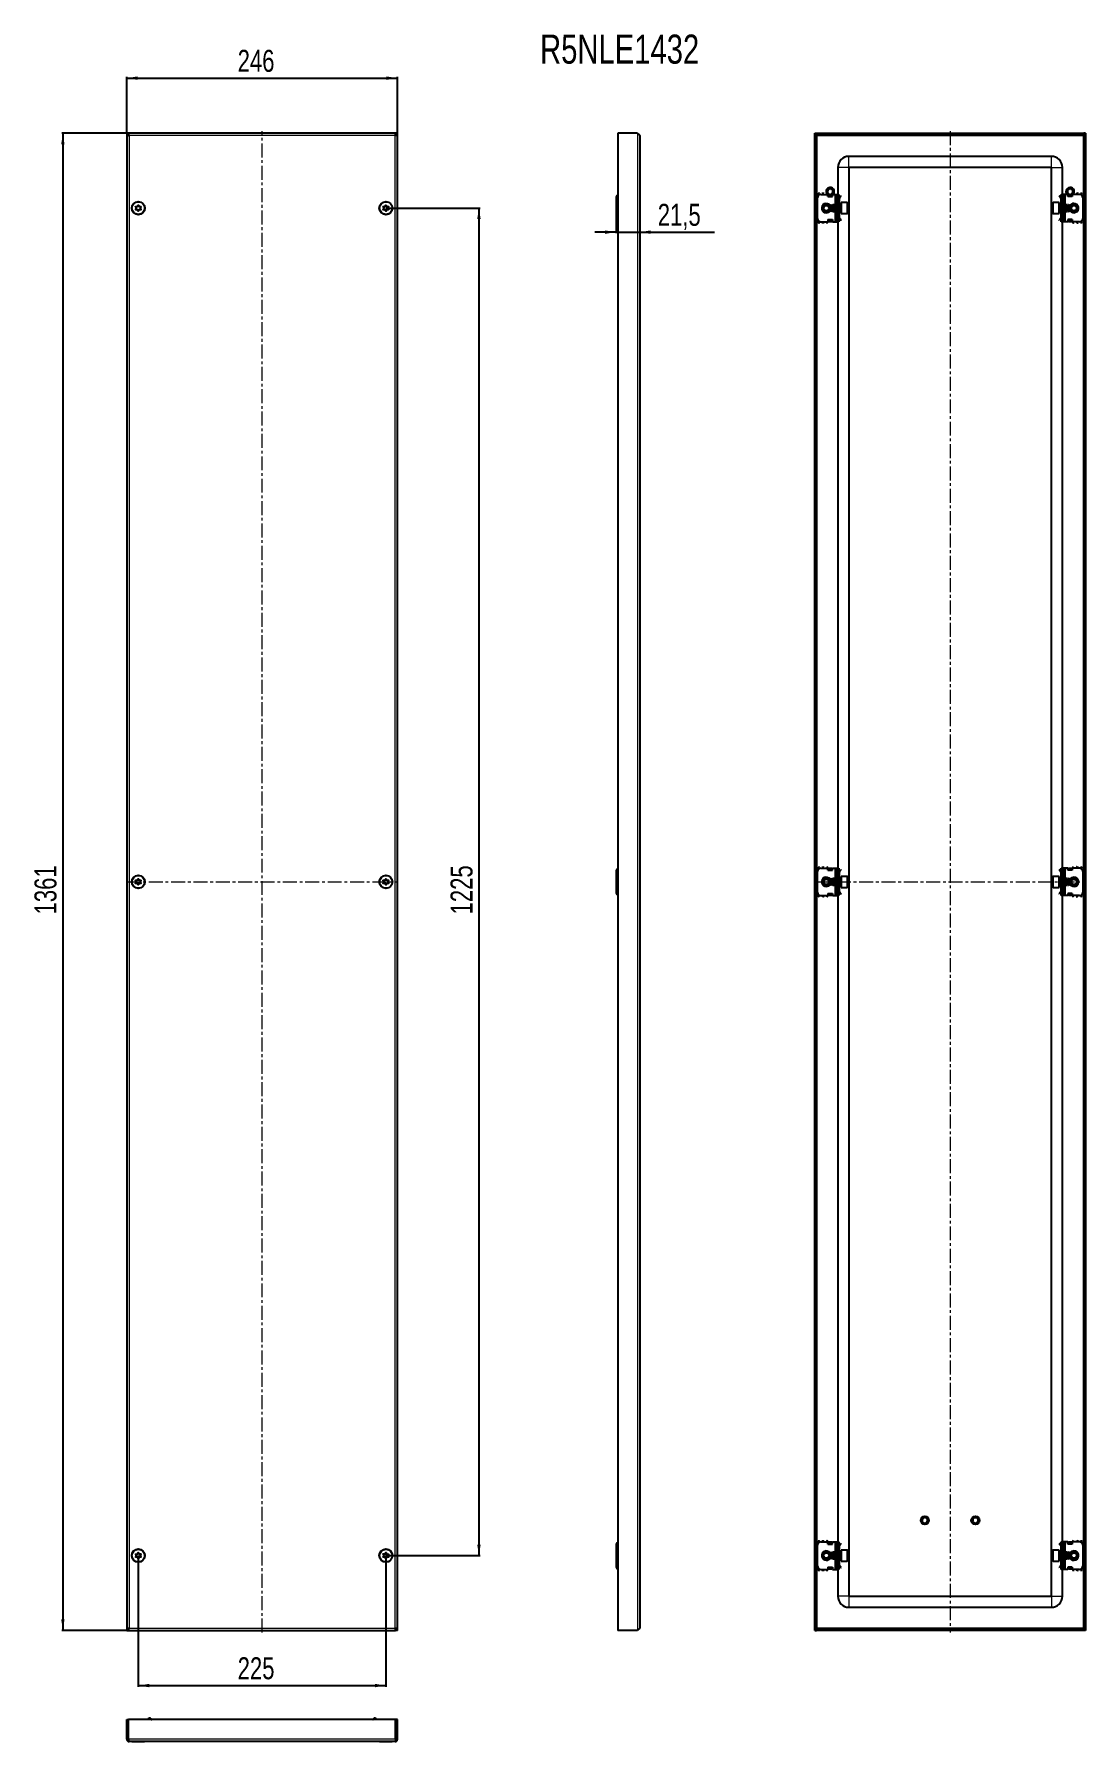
# Model space of a CAD drawing. Header units: millimetres. Extents: x 152 to 1107, y -492 to 1061.
import ezdxf

# ---------------------------------------------------------------- set-up
doc = ezdxf.new("R2010")
doc.units = ezdxf.units.MM
doc.linetypes.add('CENTERX2', pattern=[20.32, 12.7, -2.54, 2.54, -2.54])
doc.layers.add('FORMAT', color=7, linetype='Continuous')
doc.styles.add('SLDTEXTSTYLE0', font='TXT', dxfattribs={"width": 0.75})
doc.dimstyles.new('SLDDIMSTYLE0', dxfattribs={"dimtxt": 20, "dimasz": 10, "dimexe": 0, "dimexo": 0.0625, "dimgap": 5, "dimtad": 2, "dimdec": 1, "dimrnd": 1e-09, "dimzin": 12, "dimdsep": 46, "dimtxsty": 'SLDTEXTSTYLE0', "dimsah": 1, "dimcen": 0.09, "dimadec": 0, "dimazin": 3, "dimtfac": 1, "dimtofl": 0, "dimtmove": 0, "dimatfit": 3, "dimfxl": 0, "dimfrac": 2, "dimtolj": 1, "dimtzin": 12, "dimarcsym": 0})
doc.dimstyles.new('SLDDIMSTYLE1', dxfattribs={"dimtxt": 20, "dimasz": 10, "dimexe": 0, "dimexo": 0.0625, "dimgap": 5, "dimtad": 2, "dimdec": 1, "dimrnd": 1e-09, "dimzin": 12, "dimdsep": 46, "dimtxsty": 'SLDTEXTSTYLE0', "dimsah": 1, "dimcen": 0.09, "dimadec": 0, "dimazin": 3, "dimtfac": 1, "dimtmove": 0, "dimatfit": 0, "dimfxl": 0, "dimfrac": 2, "dimtolj": 1, "dimtzin": 12, "dimarcsym": 0})

msp = doc.modelspace()

# ---------------------------------------------------------------- texts
at = {"layer": 'FORMAT', "insert": (611.59, 1060.36), "char_height": 26.458, "attachment_point": 1, "style": 'SLDTEXTSTYLE0'}
msp.add_mtext('R5NLE1432', dxfattribs=at)

# ---------------------------------------------------------------- blocks, each defined once
blk = doc.blocks.new('_D')
at = {"layer": 'FORMAT'}
for p, q in [((236, 970.6), (236, 1021.8)), ((236, 1020.8), (482, 1020.8)), ((482, 970.6), (482, 1021.8))]:
    blk.add_line(p, q, dxfattribs=at)
for points in [[(236, 1020.8), (246, 1019.2), (246, 1022.3)], [(482, 1020.8), (472, 1022.3), (472, 1019.2)]]:
    blk.add_solid(points, dxfattribs=at)
at = {"layer": 'FORMAT', "insert": (336.8, 1046.5), "char_height": 20, "attachment_point": 1, "style": 'SLDTEXTSTYLE0'}
blk.add_mtext('246', dxfattribs=at)
blk = doc.blocks.new('_D_1')
at = {"layer": 'FORMAT'}
for p, q in [((237.7, 970.6), (177, 970.6)), ((178, 970.6), (178, -390.4)), ((237.7, -390.4), (177, -390.4))]:
    blk.add_line(p, q, dxfattribs=at)
for points in [[(178, 970.6), (176.5, 960.6), (179.5, 960.6)], [(178, -390.4), (179.5, -380.4), (176.5, -380.4)]]:
    blk.add_solid(points, dxfattribs=at)
at = {"layer": 'FORMAT', "insert": (152.2, 260.5), "char_height": 20, "attachment_point": 1, "rotation": 90, "style": 'SLDTEXTSTYLE0'}
blk.add_mtext('1361', dxfattribs=at)
blk = doc.blocks.new('_D_2')
at = {"layer": 'FORMAT'}
for p, q in [((471.5, 902.6), (557, 902.6)), ((556, 902.6), (556, -322.4)), ((471.5, -322.4), (557, -322.4))]:
    blk.add_line(p, q, dxfattribs=at)
for points in [[(556, 902.6), (554.5, 892.6), (557.6, 892.6)], [(556, -322.4), (557.6, -312.4), (554.5, -312.4)]]:
    blk.add_solid(points, dxfattribs=at)
at = {"layer": 'FORMAT', "insert": (530.2, 260.5), "char_height": 20, "attachment_point": 1, "rotation": 90, "style": 'SLDTEXTSTYLE0'}
blk.add_mtext('1225', dxfattribs=at)
blk = doc.blocks.new('_D_3')
at = {"layer": 'FORMAT'}
for p, q in [((246.5, -322.4), (246.5, -441.6)), ((471.5, -322.4), (471.5, -441.6)), ((246.5, -440.6), (471.5, -440.6))]:
    blk.add_line(p, q, dxfattribs=at)
for points in [[(246.5, -440.6), (256.5, -442.1), (256.5, -439)], [(471.5, -440.6), (461.5, -439), (461.5, -442.1)]]:
    blk.add_solid(points, dxfattribs=at)
at = {"layer": 'FORMAT', "insert": (336.8, -414.8), "char_height": 20, "attachment_point": 1, "style": 'SLDTEXTSTYLE0'}
blk.add_mtext('225', dxfattribs=at)
blk = doc.blocks.new('_D_4')
at = {"layer": 'FORMAT'}
for p, q in [((680.6, 893.1), (680.6, 879.8)), ((680.6, 880.8), (661.4, 880.8)), ((680.6, 880.8), (702.1, 880.8)), ((702.1, 880.8), (770.2, 880.8))]:
    blk.add_line(p, q, dxfattribs=at)
for points in [[(680.6, 880.8), (670.6, 882.3), (670.6, 879.2)], [(702.1, 880.8), (712.1, 879.2), (712.1, 882.3)]]:
    blk.add_solid(points, dxfattribs=at)
at = {"layer": 'FORMAT', "insert": (718.5, 906.5), "char_height": 20, "attachment_point": 1, "style": 'SLDTEXTSTYLE0'}
blk.add_mtext('21,5', dxfattribs=at)

# ---------------------------------------------------------------- dimensions: what is measured, and where the dimension line sits
at = {"layer": 'FORMAT'}
for base, p1, p2, dimstyle, picture, middle in [((482.01, 1020.77), (236.01, 970.6), (482.01, 970.6), 'SLDDIMSTYLE0', '_D', (359.01, 1020.77)), ((702.08, 880.77), (680.58, 893.1), (702.08, 968.5), 'SLDDIMSTYLE1', '_D_4', (744.34, 880.77)), ((471.51, -440.57), (246.51, -322.4), (471.51, -322.4), 'SLDDIMSTYLE0', '_D_3', (359.01, -440.57))]:
    dim = msp.add_linear_dim(base=base, p1=p1, p2=p2, dimstyle=dimstyle, dxfattribs=at)
    dim.commit()
    dim.dimension.update_dxf_attribs({"geometry": picture, "text_midpoint": middle, "dimtype": 160})
for base, p1, p2, picture, middle in [((178, -390.4), (237.71, 970.6), (237.71, -390.4), '_D_1', (178, 290.1)), ((556.01, -322.4), (471.51, 902.6), (471.51, -322.4), '_D_2', (556.01, 290.1))]:
    dim = msp.add_linear_dim(base=base, p1=p1, p2=p2, angle=90, dimstyle='SLDDIMSTYLE0', dxfattribs=at)
    dim.commit()
    dim.dimension.update_dxf_attribs({"geometry": picture, "text_midpoint": middle, "dimtype": 160})

# ---------------------------------------------------------------- linework, layer by layer
at = {"color": 7, "linetype": 'Continuous', "lineweight": 25}
for p, q in [((236.01, 970.6), (236.01, -390.4)), ((236.01, 970.6), (237.51, 970.6)), ((480.31, 970.6), (237.71, 970.6)), ((237.71, 969.48), (237.71, 970.6)), ((480.31, 970.6), (480.31, 969.49)), ((482.01, 970.6), (480.51, 970.6)), ((482.01, -390.4), (482.01, 970.6)), ((682.08, 970.6), (682.08, -390.4)), ((699.98, 970.6), (682.08, 970.6)), ((702.08, 968.5), (702.08, -388.3)), ((861.14, -390.4), (861.14, 970.6)), ((861.14, 970.6), (862.64, 970.6)), ((862.64, -390.4), (862.64, 970.6)), ((862.84, 969.1), (862.84, 970.6)), ((862.84, 970.6), (1105.44, 970.6)), ((862.84, 969.1), (1105.44, 969.1)), ((1105.28, 969.1), (1105.04, 968.5)), ((1105.44, 969.1), (1105.44, 970.6)), ((1105.64, 970.6), (1105.64, -390.4)), ((1107.14, 970.6), (1105.64, 970.6)), ((1107.14, 970.6), (1107.14, -390.4)), ((1076.14, 949.6), (892.14, 949.6)), ((882.14, 939.6), (882.14, 915.1)), ((892.14, 939.6), (892.14, -359.4)), ((1076.14, 939.6), (892.14, 939.6)), ((1076.14, -359.4), (1076.14, 939.6)), ((1086.14, 915.1), (1086.14, 939.6)), ((872.14, 917.69), (872.16, 917.95)), ((872.14, 917.49), (872.16, 917.73)), ((872.14, 917.69), (872.14, 917.64)), ((872.14, 917.49), (872.14, 917.44)), ((872.15, 917.9), (872.15, 917.85)), ((872.15, 917.29), (872.16, 917.24)), ((872.18, 918.11), (872.17, 918.06)), ((872.18, 917.1), (872.19, 917.05)), ((872.22, 918.3), (872.21, 918.26)), ((872.22, 918.3), (872.3, 918.54)), ((872.22, 916.92), (872.23, 916.87)), ((872.27, 918.49), (872.26, 918.45)), ((872.26, 916.74), (872.28, 916.69)), ((872.32, 916.56), (872.32, 916.55)), ((873.51, 920.12), (873.71, 920.24)), ((873.69, 920.23), (873.64, 920.2)), ((873.69, 920.16), (873.64, 920.2)), ((873.69, 920.23), (873.91, 920.31)), ((873.87, 920.32), (873.83, 920.3)), ((874.06, 920.4), (874.02, 920.38)), ((874.06, 920.4), (874.29, 920.47)), ((874.26, 920.47), (874.21, 920.45)), ((874.45, 920.52), (874.4, 920.51)), ((875.33, 920.59), (874.59, 920.52)), ((876.83, 920.08), (876.79, 920.1)), ((877, 919.95), (876.96, 919.98)), ((877.15, 919.82), (877.12, 919.85)), ((877.3, 919.68), (877.26, 919.71)), ((877.3, 919.68), (877.42, 919.55)), ((877.41, 919.56), (877.39, 919.58)), ((877.43, 918.47), (877.59, 918.06)), ((877.91, 916.48), (877.8, 916.3)), ((877.92, 916.48), (877.82, 916.3)), ((877.97, 916.62), (877.99, 916.66)), ((878.03, 916.8), (878.04, 916.85)), ((878.13, 917.4), (878.07, 917.09)), ((878.07, 916.99), (878.08, 917.04)), ((878.11, 917.2), (878.12, 917.25)), ((878.13, 917.4), (878.13, 917.45)), ((878.14, 917.6), (878.14, 917.6)), ((1090.14, 917.69), (1090.16, 917.95)), ((1090.14, 917.49), (1090.16, 917.73)), ((1090.14, 917.69), (1090.14, 917.64)), ((1090.14, 917.49), (1090.14, 917.44)), ((1090.15, 917.9), (1090.15, 917.85)), ((1090.15, 917.29), (1090.16, 917.24)), ((1090.18, 918.11), (1090.17, 918.06)), ((1090.18, 917.1), (1090.19, 917.05)), ((1090.22, 918.3), (1090.21, 918.26)), ((1090.22, 918.3), (1090.3, 918.54)), ((1090.22, 916.92), (1090.23, 916.87)), ((1090.27, 918.49), (1090.26, 918.45)), ((1090.26, 916.74), (1090.28, 916.69)), ((1090.32, 916.56), (1090.32, 916.55)), ((1091.51, 920.12), (1091.71, 920.24)), ((1091.69, 920.23), (1091.64, 920.2)), ((1091.69, 920.16), (1091.64, 920.2)), ((1091.69, 920.23), (1091.91, 920.31)), ((1091.87, 920.32), (1091.83, 920.3)), ((1092.06, 920.4), (1092.02, 920.38)), ((1092.06, 920.4), (1092.29, 920.47)), ((1092.26, 920.47), (1092.21, 920.45)), ((1092.45, 920.52), (1092.4, 920.51)), ((1093.33, 920.59), (1092.59, 920.52)), ((1094.83, 920.08), (1094.79, 920.1)), ((1095, 919.95), (1094.96, 919.98)), ((1095.15, 919.82), (1095.12, 919.85)), ((1095.3, 919.68), (1095.26, 919.71)), ((1095.3, 919.68), (1095.42, 919.55)), ((1095.41, 919.56), (1095.39, 919.58)), ((1095.43, 918.47), (1095.59, 918.06)), ((1095.91, 916.48), (1095.8, 916.3)), ((1095.92, 916.48), (1095.82, 916.3)), ((1095.97, 916.62), (1095.99, 916.66)), ((1096.03, 916.8), (1096.04, 916.85)), ((1096.13, 917.4), (1096.07, 917.09)), ((1096.07, 916.99), (1096.08, 917.04)), ((1096.11, 917.2), (1096.12, 917.25)), ((1096.13, 917.4), (1096.13, 917.45)), ((1096.14, 917.6), (1096.14, 917.6)), ((680.58, 912.1), (680.58, 893.1)), ((702.34, 908.39), (702.08, 908.39)), ((702.34, 908.39), (702.34, 907.67)), ((702.34, 907.67), (702.34, 896.82)), ((863.64, 893.1), (863.64, 912.1)), ((864.64, 915.35), (864.64, 914.34)), ((866.64, 915.1), (873.14, 915.1)), ((872.91, 915.59), (872.94, 915.56)), ((873.04, 915.45), (873.08, 915.42)), ((873.14, 913.1), (873.14, 915.1)), ((873.34, 914.31), (873.14, 914.43)), ((873.14, 913.1), (877.14, 913.1)), ((873.19, 915.31), (873.23, 915.28)), ((873.34, 913.1), (873.34, 914.31)), ((873.36, 915.19), (873.4, 915.16)), ((873.39, 914.72), (873.73, 914.96)), ((873.89, 914.72), (873.39, 914.37)), ((873.39, 914.37), (873.39, 914.72)), ((873.39, 913.45), (873.39, 914.37)), ((873.39, 913.1), (873.39, 913.45)), ((873.53, 915.07), (873.57, 915.04)), ((873.7, 914.96), (873.56, 915.08)), ((873.7, 914.96), (873.75, 914.94)), ((873.89, 914.72), (874.29, 914.72)), ((874.06, 914.8), (874.1, 914.78)), ((874.24, 914.74), (874.28, 914.72)), ((874.42, 914.69), (874.46, 914.68)), ((875.69, 905.6), (875.14, 905.05)), ((875.14, 905.05), (875.14, 901.28)), ((875.14, 901.28), (875.14, 900.15)), ((875.59, 914.64), (875.4, 914.61)), ((875.75, 905.6), (875.69, 905.6)), ((875.69, 905.6), (875.69, 900.98)), ((875.69, 900.98), (875.69, 899.6)), ((875.73, 914.66), (875.78, 914.67)), ((876.14, 905.05), (875.75, 905.6)), ((875.75, 905.6), (875.75, 905.13)), ((875.75, 905.13), (875.75, 899.6)), ((875.97, 914.72), (876.39, 914.72)), ((876.52, 905.6), (876.14, 905.05)), ((876.14, 905.05), (876.14, 904.66)), ((876.14, 904.66), (876.14, 900.15)), ((876.89, 914.37), (876.39, 914.72)), ((876.48, 915.01), (876.89, 914.72)), ((876.75, 905.6), (876.52, 905.6)), ((876.52, 905.6), (876.52, 905.13)), ((876.52, 905.13), (876.52, 899.6)), ((877.14, 905.05), (876.75, 905.6)), ((876.75, 905.6), (876.75, 905.13)), ((876.75, 905.13), (876.75, 899.6)), ((876.89, 914.72), (876.89, 914.37)), ((877.14, 914.43), (876.89, 914.28)), ((876.89, 914.37), (876.89, 913.45)), ((876.89, 913.45), (876.89, 913.1)), ((877.14, 913.1), (877.14, 915.1)), ((877.14, 915.1), (879.64, 915.1)), ((877.52, 905.6), (877.14, 905.05)), ((877.14, 905.05), (877.14, 904.66)), ((877.14, 904.66), (877.14, 900.15)), ((877.75, 905.6), (877.52, 905.6)), ((877.52, 905.6), (877.52, 905.13)), ((877.52, 905.13), (877.52, 899.6)), ((878.14, 905.05), (877.75, 905.6)), ((877.75, 905.6), (877.75, 905.13)), ((877.75, 905.13), (877.75, 899.6)), ((878.52, 905.6), (878.14, 905.05)), ((878.14, 905.05), (878.14, 904.66)), ((878.14, 904.66), (878.14, 900.15)), ((878.75, 905.6), (878.52, 905.6)), ((878.52, 905.6), (878.52, 905.13)), ((878.52, 905.13), (878.52, 899.6)), ((879.14, 905.05), (878.75, 905.6)), ((878.75, 905.6), (878.75, 905.13)), ((878.75, 905.13), (878.75, 899.6)), ((880.64, 906.6), (879.14, 906.6)), ((879.14, 898.6), (879.14, 906.6)), ((879.64, 915.1), (881.14, 915.1)), ((881.14, 915.1), (883.14, 915.1)), ((881.14, 912.1), (881.14, 915.1)), ((881.14, 893.1), (881.14, 912.1)), ((882.14, 893.1), (882.14, 912.1)), ((883.14, 915.1), (883.14, 914.34)), ((883.14, 914.34), (883.14, 890.86)), ((883.14, 914.01), (883.34, 913.81)), ((883.64, 911.35), (883.14, 911.35)), ((883.14, 907.85), (883.14, 911.35)), ((883.64, 907.85), (883.14, 907.85)), ((883.52, 905.6), (883.14, 905.05)), ((883.75, 905.6), (883.52, 905.6)), ((883.52, 905.6), (883.52, 905.13)), ((883.52, 905.13), (883.52, 899.6)), ((883.64, 913.1), (883.64, 912.64)), ((883.64, 907.85), (883.64, 911.35)), ((883.64, 905.6), (883.64, 907.85)), ((883.72, 912.76), (884.7, 913.74)), ((884.08, 912.41), (883.72, 912.76)), ((884.14, 905.05), (883.75, 905.6)), ((883.75, 905.6), (883.75, 905.13)), ((883.75, 905.13), (883.75, 899.6)), ((884.08, 912.41), (885.05, 913.39)), ((884.52, 905.6), (884.14, 905.05)), ((884.14, 905.05), (884.14, 904.66)), ((884.14, 904.66), (884.14, 900.15)), ((884.89, 905.6), (884.52, 905.6)), ((884.52, 905.6), (884.52, 905.13)), ((884.52, 905.13), (884.52, 899.6)), ((884.7, 913.74), (885.05, 913.39)), ((890.54, 907.6), (885.14, 907.6)), ((885.14, 907.6), (885.14, 899.91)), ((891.14, 907), (891.14, 900.23)), ((1077.14, 898.2), (1077.14, 907)), ((1083.14, 907.6), (1077.74, 907.6)), ((1083.14, 897.6), (1083.14, 907.6)), ((1083.58, 913.74), (1083.22, 913.39)), ((1084.2, 912.41), (1083.22, 913.39)), ((1083.75, 905.6), (1083.39, 905.6)), ((1084.55, 912.76), (1083.58, 913.74)), ((1084.14, 905.05), (1083.75, 905.6)), ((1083.75, 905.13), (1083.75, 905.6)), ((1083.75, 899.6), (1083.75, 905.13)), ((1084.52, 905.6), (1084.14, 905.05)), ((1084.14, 904.66), (1084.14, 905.05)), ((1084.14, 900.15), (1084.14, 904.66)), ((1084.2, 912.41), (1084.55, 912.76)), ((1084.75, 905.6), (1084.52, 905.6)), ((1084.52, 905.13), (1084.52, 905.6)), ((1084.52, 899.6), (1084.52, 905.13)), ((1084.64, 913.1), (1084.64, 912.71)), ((1084.64, 911.35), (1085.14, 911.35)), ((1084.64, 911.35), (1084.64, 907.85)), ((1085.14, 907.85), (1084.64, 907.85)), ((1084.64, 907.85), (1084.64, 905.6)), ((1085.14, 905.05), (1084.75, 905.6)), ((1084.75, 905.13), (1084.75, 905.6)), ((1084.75, 899.6), (1084.75, 905.13)), ((1084.93, 913.81), (1085.14, 914.01)), ((1085.14, 915.1), (1087.14, 915.1)), ((1085.14, 914.34), (1085.14, 915.1)), ((1085.14, 890.86), (1085.14, 914.34)), ((1085.14, 911.35), (1085.14, 907.85)), ((1086.14, 912.1), (1086.14, 893.1)), ((1087.14, 915.1), (1087.14, 912.1)), ((1088.64, 915.1), (1087.14, 915.1)), ((1087.14, 912.1), (1087.14, 893.1)), ((1089.14, 906.6), (1087.64, 906.6)), ((1091.14, 915.1), (1088.64, 915.1)), ((1089.14, 906.6), (1089.14, 898.6)), ((1089.52, 905.6), (1089.14, 905.05)), ((1089.75, 905.6), (1089.52, 905.6)), ((1089.52, 905.13), (1089.52, 905.6)), ((1089.52, 899.6), (1089.52, 905.13)), ((1090.14, 905.05), (1089.75, 905.6)), ((1089.75, 905.13), (1089.75, 905.6)), ((1089.75, 899.6), (1089.75, 905.13)), ((1090.52, 905.6), (1090.14, 905.05)), ((1090.14, 904.66), (1090.14, 905.05)), ((1090.14, 900.15), (1090.14, 904.66)), ((1090.75, 905.6), (1090.52, 905.6)), ((1090.52, 905.13), (1090.52, 905.6)), ((1090.52, 899.6), (1090.52, 905.13)), ((1091.14, 905.05), (1090.75, 905.6)), ((1090.75, 905.13), (1090.75, 905.6)), ((1090.75, 899.6), (1090.75, 905.13)), ((1090.91, 915.59), (1090.94, 915.56)), ((1091.04, 915.45), (1091.08, 915.42)), ((1091.14, 913.1), (1091.14, 915.1)), ((1091.39, 914.28), (1091.14, 914.43)), ((1095.14, 913.1), (1091.14, 913.1)), ((1091.52, 905.6), (1091.14, 905.05)), ((1091.14, 904.66), (1091.14, 905.05)), ((1091.14, 900.15), (1091.14, 904.66)), ((1091.36, 915.19), (1091.15, 915.37)), ((1091.19, 915.31), (1091.23, 915.28)), ((1091.36, 915.19), (1091.4, 915.16)), ((1091.39, 914.72), (1091.73, 914.96)), ((1091.89, 914.72), (1091.39, 914.37)), ((1091.39, 914.37), (1091.39, 914.72)), ((1091.39, 913.45), (1091.39, 914.37)), ((1091.39, 913.1), (1091.39, 913.45)), ((1091.75, 905.6), (1091.52, 905.6)), ((1091.52, 905.13), (1091.52, 905.6)), ((1091.52, 899.6), (1091.52, 905.13)), ((1091.53, 915.07), (1091.57, 915.04)), ((1091.7, 914.96), (1091.56, 915.08)), ((1091.7, 914.96), (1091.71, 915.07)), ((1091.7, 914.96), (1091.75, 914.94)), ((1092.14, 905.05), (1091.75, 905.6)), ((1091.75, 905.13), (1091.75, 905.6)), ((1091.75, 899.6), (1091.75, 905.13)), ((1091.89, 914.72), (1092.29, 914.72)), ((1092.06, 914.8), (1092.1, 914.78)), ((1092.52, 905.6), (1092.14, 905.05)), ((1092.14, 904.66), (1092.14, 905.05)), ((1092.14, 900.15), (1092.14, 904.66)), ((1092.24, 914.74), (1092.28, 914.72)), ((1092.42, 914.69), (1092.46, 914.68)), ((1092.58, 905.6), (1092.52, 905.6)), ((1092.52, 905.13), (1092.52, 905.6)), ((1092.52, 899.6), (1092.52, 905.13)), ((1093.14, 905.05), (1092.58, 905.6)), ((1092.58, 899.6), (1092.58, 905.6)), ((1093.14, 900.15), (1093.14, 905.05)), ((1093.73, 914.66), (1093.78, 914.67)), ((1093.97, 914.72), (1094.39, 914.72)), ((1094.89, 914.37), (1094.39, 914.72)), ((1094.48, 915.01), (1094.89, 914.72)), ((1094.89, 914.72), (1094.89, 914.37)), ((1094.89, 914.37), (1094.89, 913.45)), ((1094.89, 913.45), (1094.89, 913.1)), ((1095.14, 914.43), (1094.94, 914.31)), ((1094.94, 914.31), (1094.94, 913.1)), ((1095.14, 913.1), (1095.14, 915.1)), ((1101.64, 915.1), (1095.14, 915.1)), ((1095.37, 915.67), (1095.26, 915.48)), ((1103.64, 914.34), (1103.64, 915.35)), ((1104.64, 912.1), (1104.64, 893.1)), ((702.08, 896.82), (702.34, 896.82)), ((864.64, 890.86), (864.64, 889.85)), ((866.64, 890.1), (873.14, 890.1)), ((872.64, 890.1), (872.64, 889.85)), ((873.14, 892.1), (873.14, 890.1)), ((873.14, 892.1), (877.14, 892.1)), ((873.14, 890.22), (873.34, 890.22)), ((873.34, 890.22), (873.34, 892.1)), ((873.39, 891.75), (873.39, 892.1)), ((873.39, 890.83), (873.39, 891.75)), ((873.39, 890.48), (873.39, 890.83)), ((873.39, 890.83), (873.89, 890.48)), ((873.89, 890.13), (873.39, 890.48)), ((873.89, 890.48), (873.89, 890.13)), ((876.39, 890.48), (873.89, 890.48)), ((876.39, 890.13), (873.89, 890.13)), ((875.14, 900.15), (875.69, 899.6)), ((875.69, 899.6), (875.75, 899.6)), ((875.75, 899.6), (876.14, 900.15)), ((876.14, 900.15), (876.52, 899.6)), ((876.39, 890.48), (876.89, 890.83)), ((876.39, 890.13), (876.39, 890.48)), ((876.89, 890.48), (876.39, 890.13)), ((876.52, 899.6), (876.75, 899.6)), ((876.75, 899.6), (877.14, 900.15)), ((876.89, 892.1), (876.89, 891.75)), ((876.89, 891.75), (876.89, 890.83)), ((876.89, 890.83), (876.89, 890.48)), ((877.14, 900.15), (877.52, 899.6)), ((877.14, 892.1), (877.14, 890.1)), ((877.14, 890.1), (879.64, 890.1)), ((877.52, 899.6), (877.75, 899.6)), ((877.75, 899.6), (878.14, 900.15)), ((878.14, 900.15), (878.52, 899.6)), ((878.52, 899.6), (878.75, 899.6)), ((878.75, 899.6), (879.14, 900.15)), ((879.14, 898.6), (880.64, 898.6)), ((879.64, 890.1), (881.14, 890.1)), ((881.14, 890.1), (881.14, 893.1)), ((883.14, 890.1), (881.14, 890.1)), ((882.14, 890.1), (882.14, 302.6)), ((883.14, 900.15), (883.52, 899.6)), ((883.14, 897.35), (883.64, 897.35)), ((883.14, 893.85), (883.14, 897.35)), ((883.64, 893.85), (883.14, 893.85)), ((883.34, 891.39), (883.14, 891.19)), ((883.14, 890.86), (883.14, 890.1)), ((883.52, 899.6), (883.75, 899.6)), ((883.64, 897.35), (883.64, 899.6)), ((883.64, 893.85), (883.64, 897.35)), ((883.64, 892.1), (883.64, 892.49)), ((884.08, 892.79), (883.72, 892.44)), ((883.72, 892.44), (884.7, 891.46)), ((883.75, 899.6), (884.14, 900.15)), ((884.08, 892.79), (885.05, 891.81)), ((884.14, 900.15), (884.52, 899.6)), ((884.52, 899.6), (884.89, 899.6)), ((884.7, 891.46), (885.05, 891.81)), ((885.14, 899.91), (885.14, 897.6)), ((885.14, 897.6), (890.54, 897.6)), ((891.14, 900.23), (891.14, 898.2)), ((1077.74, 897.6), (1083.14, 897.6)), ((1084.2, 892.79), (1083.22, 891.81)), ((1083.58, 891.46), (1083.22, 891.81)), ((1083.39, 899.6), (1083.75, 899.6)), ((1084.55, 892.44), (1083.58, 891.46)), ((1083.75, 899.6), (1084.14, 900.15)), ((1084.14, 900.15), (1084.52, 899.6)), ((1084.2, 892.79), (1084.55, 892.44)), ((1084.52, 899.6), (1084.75, 899.6)), ((1084.64, 899.6), (1084.64, 897.35)), ((1084.64, 897.35), (1085.14, 897.35)), ((1084.64, 897.35), (1084.64, 893.85)), ((1084.64, 893.85), (1085.14, 893.85)), ((1084.64, 892.1), (1084.64, 892.56)), ((1084.75, 899.6), (1085.14, 900.15)), ((1085.14, 891.19), (1084.93, 891.39)), ((1085.14, 897.35), (1085.14, 893.85)), ((1085.14, 890.1), (1085.14, 890.86)), ((1087.14, 890.1), (1085.14, 890.1)), ((1086.14, 302.6), (1086.14, 890.1)), ((1087.14, 893.1), (1087.14, 890.1)), ((1088.64, 890.1), (1087.14, 890.1)), ((1087.64, 898.6), (1089.14, 898.6)), ((1091.14, 890.1), (1088.64, 890.1)), ((1089.14, 900.15), (1089.52, 899.6)), ((1089.52, 899.6), (1089.75, 899.6)), ((1089.75, 899.6), (1090.14, 900.15)), ((1090.14, 900.15), (1090.52, 899.6)), ((1090.52, 899.6), (1090.75, 899.6)), ((1090.75, 899.6), (1091.14, 900.15)), ((1091.14, 900.15), (1091.52, 899.6)), ((1095.14, 892.1), (1091.14, 892.1)), ((1091.14, 892.1), (1091.14, 890.1)), ((1091.39, 891.75), (1091.39, 892.1)), ((1091.39, 890.83), (1091.39, 891.75)), ((1091.39, 890.83), (1091.89, 890.48)), ((1091.39, 890.48), (1091.39, 890.83)), ((1091.89, 890.13), (1091.39, 890.48)), ((1091.52, 899.6), (1091.75, 899.6)), ((1091.75, 899.6), (1092.14, 900.15)), ((1094.39, 890.48), (1091.89, 890.48)), ((1091.89, 890.48), (1091.89, 890.13)), ((1094.39, 890.13), (1091.89, 890.13)), ((1092.14, 900.15), (1092.52, 899.6)), ((1092.52, 899.6), (1092.58, 899.6)), ((1092.58, 899.6), (1093.14, 900.15)), ((1094.39, 890.48), (1094.89, 890.83)), ((1094.39, 890.13), (1094.39, 890.48)), ((1094.89, 890.48), (1094.39, 890.13)), ((1094.89, 892.1), (1094.89, 891.75)), ((1094.89, 891.75), (1094.89, 890.83)), ((1094.89, 890.83), (1094.89, 890.48)), ((1094.94, 892.1), (1094.94, 890.22)), ((1094.94, 890.22), (1095.14, 890.22)), ((1095.14, 892.1), (1095.14, 890.1)), ((1101.64, 890.1), (1095.14, 890.1)), ((1095.64, 889.85), (1095.64, 890.1)), ((1103.64, 889.85), (1103.64, 890.86)), ((680.58, 299.6), (680.58, 280.6)), ((702.34, 295.89), (702.08, 295.89)), ((702.34, 295.89), (702.34, 295.17)), ((702.34, 295.17), (702.34, 284.32)), ((863.64, 280.6), (863.64, 299.6)), ((864.64, 302.85), (864.64, 301.84)), ((866.64, 302.6), (873.14, 302.6)), ((872.64, 302.85), (872.64, 302.6)), ((873.14, 300.6), (873.14, 302.6)), ((873.34, 302.48), (873.14, 302.48)), ((873.14, 300.6), (877.14, 300.6)), ((873.34, 300.6), (873.34, 302.48)), ((873.39, 302.22), (873.89, 302.58)), ((873.89, 302.22), (873.39, 301.87)), ((873.39, 301.87), (873.39, 302.22)), ((873.39, 300.95), (873.39, 301.87)), ((873.39, 300.6), (873.39, 300.95)), ((873.89, 302.58), (873.89, 302.22)), ((873.89, 302.58), (876.39, 302.58)), ((873.89, 302.22), (876.39, 302.22)), ((876.39, 302.22), (876.39, 302.58)), ((876.39, 302.58), (876.89, 302.22)), ((876.89, 301.87), (876.39, 302.22)), ((876.89, 302.22), (876.89, 301.87)), ((876.89, 301.87), (876.89, 300.95)), ((876.89, 300.95), (876.89, 300.6)), ((877.14, 300.6), (877.14, 302.6)), ((877.14, 302.6), (879.64, 302.6)), ((879.64, 302.6), (881.14, 302.6)), ((881.14, 299.6), (881.14, 302.6)), ((881.14, 302.6), (883.14, 302.6)), ((881.14, 280.6), (881.14, 299.6)), ((882.14, 280.6), (882.14, 299.6)), ((883.14, 302.6), (883.14, 301.84)), ((883.14, 301.84), (883.14, 278.36)), ((883.14, 301.51), (883.34, 301.31)), ((883.64, 298.85), (883.14, 298.85)), ((883.14, 295.35), (883.14, 298.85)), ((883.64, 295.35), (883.14, 295.35)), ((883.64, 300.6), (883.64, 300.14)), ((883.64, 295.35), (883.64, 298.85)), ((883.64, 293.1), (883.64, 295.35)), ((883.72, 300.26), (884.7, 301.24)), ((884.08, 299.91), (883.72, 300.26)), ((884.08, 299.91), (885.05, 300.89)), ((884.7, 301.24), (885.05, 300.89)), ((890.54, 295.1), (885.14, 295.1)), ((885.14, 295.1), (885.14, 287.41)), ((1083.14, 295.1), (1077.74, 295.1)), ((1083.14, 285.1), (1083.14, 295.1)), ((1083.58, 301.24), (1083.22, 300.89)), ((1084.2, 299.91), (1083.22, 300.89)), ((1084.55, 300.26), (1083.58, 301.24)), ((1084.2, 299.91), (1084.55, 300.26)), ((1084.64, 300.6), (1084.64, 300.21)), ((1084.64, 298.85), (1085.14, 298.85)), ((1084.64, 298.85), (1084.64, 295.35)), ((1085.14, 295.35), (1084.64, 295.35)), ((1084.64, 295.35), (1084.64, 293.1)), ((1084.93, 301.31), (1085.14, 301.51)), ((1085.14, 302.6), (1087.14, 302.6)), ((1085.14, 301.84), (1085.14, 302.6)), ((1085.14, 278.36), (1085.14, 301.84)), ((1085.14, 298.85), (1085.14, 295.35)), ((1086.14, 299.6), (1086.14, 280.6)), ((1087.14, 302.6), (1087.14, 299.6)), ((1088.64, 302.6), (1087.14, 302.6)), ((1087.14, 299.6), (1087.14, 280.6)), ((1091.14, 302.6), (1088.64, 302.6)), ((1091.14, 300.6), (1091.14, 302.6)), ((1095.14, 300.6), (1091.14, 300.6)), ((1091.39, 302.22), (1091.89, 302.58)), ((1091.89, 302.22), (1091.39, 301.87)), ((1091.39, 301.87), (1091.39, 302.22)), ((1091.39, 300.95), (1091.39, 301.87)), ((1091.39, 300.6), (1091.39, 300.95)), ((1091.89, 302.58), (1091.89, 302.22)), ((1091.89, 302.58), (1094.39, 302.58)), ((1091.89, 302.22), (1094.39, 302.22)), ((1094.39, 302.22), (1094.39, 302.58)), ((1094.39, 302.58), (1094.89, 302.22)), ((1094.89, 301.87), (1094.39, 302.22)), ((1094.89, 302.22), (1094.89, 301.87)), ((1094.89, 301.87), (1094.89, 300.95)), ((1094.89, 300.95), (1094.89, 300.6)), ((1094.94, 302.48), (1094.94, 300.6)), ((1095.14, 302.48), (1094.94, 302.48)), ((1095.14, 300.6), (1095.14, 302.6)), ((1101.64, 302.6), (1095.14, 302.6)), ((1095.64, 302.6), (1095.64, 302.85)), ((1103.64, 301.84), (1103.64, 302.85)), ((1104.64, 299.6), (1104.64, 280.6)), ((702.08, 284.32), (702.34, 284.32)), ((873.14, 279.6), (873.14, 277.6)), ((873.14, 279.6), (877.14, 279.6)), ((873.34, 277.72), (873.34, 279.6)), ((873.39, 279.25), (873.39, 279.6)), ((875.69, 293.1), (875.14, 292.55)), ((875.14, 292.55), (875.14, 288.78)), ((875.14, 288.78), (875.14, 287.65)), ((875.14, 287.65), (875.69, 287.1)), ((875.75, 293.1), (875.69, 293.1)), ((875.69, 293.1), (875.69, 288.48)), ((875.69, 288.48), (875.69, 287.1)), ((875.69, 287.1), (875.75, 287.1)), ((876.14, 292.55), (875.75, 293.1)), ((875.75, 293.1), (875.75, 292.63)), ((875.75, 292.63), (875.75, 287.1)), ((875.75, 287.1), (876.14, 287.65)), ((876.52, 293.1), (876.14, 292.55)), ((876.14, 292.55), (876.14, 292.16)), ((876.14, 292.16), (876.14, 287.65)), ((876.14, 287.65), (876.52, 287.1)), ((876.75, 293.1), (876.52, 293.1)), ((876.52, 293.1), (876.52, 292.63)), ((876.52, 292.63), (876.52, 287.1)), ((876.52, 287.1), (876.75, 287.1)), ((877.14, 292.55), (876.75, 293.1)), ((876.75, 293.1), (876.75, 292.63)), ((876.75, 292.63), (876.75, 287.1)), ((876.75, 287.1), (877.14, 287.65)), ((876.89, 279.6), (876.89, 279.25)), ((877.52, 293.1), (877.14, 292.55)), ((877.14, 292.55), (877.14, 292.16)), ((877.14, 292.16), (877.14, 287.65)), ((877.14, 287.65), (877.52, 287.1)), ((877.14, 279.6), (877.14, 277.6)), ((877.75, 293.1), (877.52, 293.1)), ((877.52, 293.1), (877.52, 292.63)), ((877.52, 292.63), (877.52, 287.1)), ((877.52, 287.1), (877.75, 287.1)), ((878.14, 292.55), (877.75, 293.1)), ((877.75, 293.1), (877.75, 292.63)), ((877.75, 292.63), (877.75, 287.1)), ((877.75, 287.1), (878.14, 287.65)), ((878.52, 293.1), (878.14, 292.55)), ((878.14, 292.55), (878.14, 292.16)), ((878.14, 292.16), (878.14, 287.65)), ((878.14, 287.65), (878.52, 287.1)), ((878.75, 293.1), (878.52, 293.1)), ((878.52, 293.1), (878.52, 292.63)), ((878.52, 292.63), (878.52, 287.1)), ((878.52, 287.1), (878.75, 287.1)), ((879.14, 292.55), (878.75, 293.1)), ((878.75, 293.1), (878.75, 292.63)), ((878.75, 292.63), (878.75, 287.1)), ((878.75, 287.1), (879.14, 287.65)), ((880.64, 294.1), (879.14, 294.1)), ((879.14, 286.1), (879.14, 294.1)), ((879.14, 286.1), (880.64, 286.1)), ((881.14, 277.6), (881.14, 280.6)), ((883.52, 293.1), (883.14, 292.55)), ((883.14, 287.65), (883.52, 287.1)), ((883.14, 284.85), (883.64, 284.85)), ((883.14, 281.35), (883.14, 284.85)), ((883.64, 281.35), (883.14, 281.35)), ((883.75, 293.1), (883.52, 293.1)), ((883.52, 293.1), (883.52, 292.63)), ((883.52, 292.63), (883.52, 287.1)), ((883.52, 287.1), (883.75, 287.1)), ((883.64, 284.85), (883.64, 287.1)), ((883.64, 281.35), (883.64, 284.85)), ((883.64, 279.6), (883.64, 279.99)), ((884.08, 280.29), (883.72, 279.94)), ((883.72, 279.94), (884.7, 278.96)), ((884.14, 292.55), (883.75, 293.1)), ((883.75, 293.1), (883.75, 292.63)), ((883.75, 292.63), (883.75, 287.1)), ((883.75, 287.1), (884.14, 287.65)), ((884.08, 280.29), (885.05, 279.31)), ((884.52, 293.1), (884.14, 292.55)), ((884.14, 292.55), (884.14, 292.16)), ((884.14, 292.16), (884.14, 287.65)), ((884.14, 287.65), (884.52, 287.1)), ((884.89, 293.1), (884.52, 293.1)), ((884.52, 293.1), (884.52, 292.63)), ((884.52, 292.63), (884.52, 287.1)), ((884.52, 287.1), (884.89, 287.1)), ((885.14, 287.41), (885.14, 285.1)), ((885.14, 285.1), (890.54, 285.1)), ((891.14, 294.5), (891.14, 287.73)), ((891.14, 287.73), (891.14, 285.7)), ((1077.14, 285.7), (1077.14, 294.5)), ((1077.74, 285.1), (1083.14, 285.1)), ((1084.2, 280.29), (1083.22, 279.31)), ((1083.75, 293.1), (1083.39, 293.1)), ((1083.39, 287.1), (1083.75, 287.1)), ((1084.55, 279.94), (1083.58, 278.96)), ((1084.14, 292.55), (1083.75, 293.1)), ((1083.75, 292.63), (1083.75, 293.1)), ((1083.75, 287.1), (1083.75, 292.63)), ((1083.75, 287.1), (1084.14, 287.65)), ((1084.52, 293.1), (1084.14, 292.55)), ((1084.14, 292.16), (1084.14, 292.55)), ((1084.14, 287.65), (1084.14, 292.16)), ((1084.14, 287.65), (1084.52, 287.1)), ((1084.2, 280.29), (1084.55, 279.94)), ((1084.75, 293.1), (1084.52, 293.1)), ((1084.52, 292.63), (1084.52, 293.1)), ((1084.52, 287.1), (1084.52, 292.63)), ((1084.52, 287.1), (1084.75, 287.1)), ((1084.64, 287.1), (1084.64, 284.85)), ((1084.64, 284.85), (1085.14, 284.85)), ((1084.64, 284.85), (1084.64, 281.35)), ((1084.64, 281.35), (1085.14, 281.35)), ((1084.64, 279.6), (1084.64, 280.06)), ((1085.14, 292.55), (1084.75, 293.1)), ((1084.75, 292.63), (1084.75, 293.1)), ((1084.75, 287.1), (1084.75, 292.63)), ((1084.75, 287.1), (1085.14, 287.65)), ((1085.14, 284.85), (1085.14, 281.35)), ((1087.14, 280.6), (1087.14, 277.6)), ((1089.14, 294.1), (1087.64, 294.1)), ((1087.64, 286.1), (1089.14, 286.1)), ((1089.14, 294.1), (1089.14, 286.1)), ((1089.52, 293.1), (1089.14, 292.55)), ((1089.14, 287.65), (1089.52, 287.1)), ((1089.75, 293.1), (1089.52, 293.1)), ((1089.52, 292.63), (1089.52, 293.1)), ((1089.52, 287.1), (1089.52, 292.63)), ((1089.52, 287.1), (1089.75, 287.1)), ((1090.14, 292.55), (1089.75, 293.1)), ((1089.75, 292.63), (1089.75, 293.1)), ((1089.75, 287.1), (1089.75, 292.63)), ((1089.75, 287.1), (1090.14, 287.65)), ((1090.52, 293.1), (1090.14, 292.55)), ((1090.14, 292.16), (1090.14, 292.55)), ((1090.14, 287.65), (1090.14, 292.16)), ((1090.14, 287.65), (1090.52, 287.1)), ((1090.75, 293.1), (1090.52, 293.1)), ((1090.52, 292.63), (1090.52, 293.1)), ((1090.52, 287.1), (1090.52, 292.63)), ((1090.52, 287.1), (1090.75, 287.1)), ((1091.14, 292.55), (1090.75, 293.1)), ((1090.75, 292.63), (1090.75, 293.1)), ((1090.75, 287.1), (1090.75, 292.63)), ((1090.75, 287.1), (1091.14, 287.65)), ((1091.52, 293.1), (1091.14, 292.55)), ((1091.14, 292.16), (1091.14, 292.55)), ((1091.14, 287.65), (1091.14, 292.16)), ((1091.14, 287.65), (1091.52, 287.1)), ((1095.14, 279.6), (1091.14, 279.6)), ((1091.14, 279.6), (1091.14, 277.6)), ((1091.39, 279.25), (1091.39, 279.6)), ((1091.75, 293.1), (1091.52, 293.1)), ((1091.52, 292.63), (1091.52, 293.1)), ((1091.52, 287.1), (1091.52, 292.63)), ((1091.52, 287.1), (1091.75, 287.1)), ((1092.14, 292.55), (1091.75, 293.1)), ((1091.75, 292.63), (1091.75, 293.1)), ((1091.75, 287.1), (1091.75, 292.63)), ((1091.75, 287.1), (1092.14, 287.65)), ((1092.52, 293.1), (1092.14, 292.55)), ((1092.14, 292.16), (1092.14, 292.55)), ((1092.14, 287.65), (1092.14, 292.16)), ((1092.14, 287.65), (1092.52, 287.1)), ((1092.58, 293.1), (1092.52, 293.1)), ((1092.52, 292.63), (1092.52, 293.1)), ((1092.52, 287.1), (1092.52, 292.63)), ((1092.52, 287.1), (1092.58, 287.1)), ((1093.14, 292.55), (1092.58, 293.1)), ((1092.58, 287.1), (1092.58, 293.1)), ((1092.58, 287.1), (1093.14, 287.65)), ((1093.14, 287.65), (1093.14, 292.55)), ((1094.89, 279.6), (1094.89, 279.25)), ((1094.94, 279.6), (1094.94, 277.72)), ((1095.14, 279.6), (1095.14, 277.6)), ((864.64, 278.36), (864.64, 277.35)), ((866.64, 277.6), (873.14, 277.6)), ((872.64, 277.6), (872.64, 277.35)), ((873.14, 277.72), (873.34, 277.72)), ((873.39, 278.33), (873.39, 279.25)), ((873.39, 278.33), (873.89, 277.98)), ((873.39, 277.98), (873.39, 278.33)), ((873.89, 277.63), (873.39, 277.98)), ((876.39, 277.98), (873.89, 277.98)), ((873.89, 277.98), (873.89, 277.63)), ((876.39, 277.63), (873.89, 277.63)), ((876.39, 277.98), (876.89, 278.33)), ((876.39, 277.63), (876.39, 277.98)), ((876.89, 277.98), (876.39, 277.63)), ((876.89, 279.25), (876.89, 278.33)), ((876.89, 278.33), (876.89, 277.98)), ((877.14, 277.6), (879.64, 277.6)), ((879.64, 277.6), (881.14, 277.6)), ((883.14, 277.6), (881.14, 277.6)), ((882.14, 277.6), (882.14, -309.9)), ((883.34, 278.89), (883.14, 278.69)), ((883.14, 278.36), (883.14, 277.6)), ((884.7, 278.96), (885.05, 279.31)), ((1083.58, 278.96), (1083.22, 279.31)), ((1085.14, 278.69), (1084.93, 278.89)), ((1085.14, 277.6), (1085.14, 278.36)), ((1087.14, 277.6), (1085.14, 277.6)), ((1086.14, -309.9), (1086.14, 277.6)), ((1088.64, 277.6), (1087.14, 277.6)), ((1091.14, 277.6), (1088.64, 277.6)), ((1091.39, 278.33), (1091.39, 279.25)), ((1091.39, 278.33), (1091.89, 277.98)), ((1091.39, 277.98), (1091.39, 278.33)), ((1091.89, 277.63), (1091.39, 277.98)), ((1094.39, 277.98), (1091.89, 277.98)), ((1091.89, 277.98), (1091.89, 277.63)), ((1094.39, 277.63), (1091.89, 277.63)), ((1094.39, 277.98), (1094.89, 278.33)), ((1094.39, 277.63), (1094.39, 277.98)), ((1094.89, 277.98), (1094.39, 277.63)), ((1094.89, 279.25), (1094.89, 278.33)), ((1094.89, 278.33), (1094.89, 277.98)), ((1094.94, 277.72), (1095.14, 277.72)), ((1101.64, 277.6), (1095.14, 277.6)), ((1095.64, 277.35), (1095.64, 277.6)), ((1103.64, 277.35), (1103.64, 278.36)), ((958.14, -290.2), (958.2, -289.89)), ((958.14, -290.2), (958.14, -290.25)), ((958.14, -290.4), (958.14, -290.4)), ((958.16, -290), (958.16, -290.05)), ((958.2, -289.79), (958.19, -289.84)), ((958.24, -289.6), (958.23, -289.65)), ((958.3, -289.42), (958.29, -289.46)), ((958.35, -289.28), (958.46, -289.1)), ((958.37, -289.28), (958.47, -289.09)), ((958.84, -291.27), (958.68, -290.86)), ((958.98, -292.48), (958.86, -292.35)), ((958.86, -292.36), (958.88, -292.38)), ((958.87, -288.43), (959.01, -288.33)), ((958.98, -292.48), (959.01, -292.51)), ((959.12, -292.62), (959.15, -292.65)), ((959.27, -292.75), (959.31, -292.78)), ((959.44, -292.87), (959.48, -292.9)), ((959.6, -287.82), (959.87, -287.7)), ((960.54, -287.46), (960.49, -287.47)), ((960.94, -293.39), (961.68, -293.32)), ((961.67, -287.45), (961.63, -287.44)), ((961.85, -287.49), (961.81, -287.48)), ((961.83, -293.32), (961.87, -293.31)), ((962.03, -287.54), (961.99, -287.52)), ((962.02, -293.27), (962.06, -293.25)), ((962.21, -287.6), (962.17, -287.58)), ((962.21, -293.2), (962.26, -293.18)), ((962.58, -293.03), (962.36, -293.11)), ((962.4, -293.12), (962.45, -293.1)), ((962.57, -287.76), (962.53, -287.74)), ((962.57, -287.76), (962.56, -287.87)), ((962.76, -292.92), (962.56, -293.04)), ((962.57, -287.76), (962.71, -287.88)), ((962.58, -292.96), (962.63, -293)), ((962.58, -293.03), (962.63, -293)), ((962.74, -287.87), (962.7, -287.84)), ((962.92, -287.98), (962.88, -287.96)), ((962.92, -287.98), (963.12, -288.17)), ((963.08, -288.11), (963.04, -288.08)), ((963.23, -288.25), (963.19, -288.22)), ((963.36, -288.39), (963.33, -288.35)), ((963.95, -289.36), (963.95, -289.35)), ((964.05, -291.1), (963.98, -291.34)), ((964.01, -289.54), (964, -289.49)), ((964, -291.29), (964.01, -291.25)), ((964.06, -289.71), (964.05, -289.67)), ((964.05, -291.1), (964.06, -291.06)), ((964.09, -289.9), (964.09, -289.85)), ((964.09, -290.9), (964.1, -290.86)), ((964.12, -290.09), (964.11, -290.04)), ((964.13, -290.29), (964.11, -290.53)), ((964.12, -290.7), (964.13, -290.65)), ((964.13, -290.29), (964.13, -290.24)), ((964.13, -290.49), (964.14, -290.44)), ((1004.14, -290.2), (1004.2, -289.89)), ((1004.14, -290.2), (1004.14, -290.25)), ((1004.14, -290.4), (1004.14, -290.4)), ((1004.16, -290), (1004.16, -290.05)), ((1004.2, -289.79), (1004.19, -289.84)), ((1004.24, -289.6), (1004.23, -289.65)), ((1004.3, -289.42), (1004.29, -289.46)), ((1004.35, -289.28), (1004.46, -289.1)), ((1004.37, -289.28), (1004.47, -289.09)), ((1004.84, -291.27), (1004.68, -290.86)), ((1004.98, -292.48), (1004.86, -292.35)), ((1004.86, -292.36), (1004.88, -292.38)), ((1004.87, -288.43), (1005.01, -288.33)), ((1004.9, -288.47), (1005.01, -288.28)), ((1004.98, -292.48), (1005.01, -292.51)), ((1005.12, -292.62), (1005.15, -292.65)), ((1005.27, -292.75), (1005.31, -292.78)), ((1005.44, -292.87), (1005.48, -292.9)), ((1005.6, -287.82), (1005.87, -287.7)), ((1006.54, -287.46), (1006.49, -287.47)), ((1006.94, -293.39), (1007.68, -293.32)), ((1007.67, -287.45), (1007.63, -287.44)), ((1007.85, -287.49), (1007.81, -287.48)), ((1007.83, -293.32), (1007.87, -293.31)), ((1008.03, -287.54), (1007.99, -287.52)), ((1008.02, -293.27), (1008.06, -293.25)), ((1008.21, -287.6), (1008.17, -287.58)), ((1008.21, -293.2), (1008.26, -293.18)), ((1008.58, -293.03), (1008.36, -293.11)), ((1008.4, -293.12), (1008.45, -293.1)), ((1008.57, -287.76), (1008.53, -287.74)), ((1008.57, -287.76), (1008.56, -287.87)), ((1008.76, -292.92), (1008.56, -293.04)), ((1008.57, -287.76), (1008.71, -287.88)), ((1008.58, -292.96), (1008.63, -293)), ((1008.58, -293.03), (1008.63, -293)), ((1008.74, -287.87), (1008.7, -287.84)), ((1008.92, -287.98), (1008.88, -287.96)), ((1008.92, -287.98), (1009.12, -288.17)), ((1009.08, -288.11), (1009.04, -288.08)), ((1009.23, -288.25), (1009.19, -288.22)), ((1009.36, -288.39), (1009.33, -288.35)), ((1009.95, -289.36), (1009.95, -289.35)), ((1010.05, -291.1), (1009.98, -291.34)), ((1010.01, -289.54), (1010, -289.49)), ((1010, -291.29), (1010.01, -291.25)), ((1010.06, -289.71), (1010.05, -289.67)), ((1010.05, -291.1), (1010.06, -291.06)), ((1010.09, -289.9), (1010.09, -289.85)), ((1010.09, -290.9), (1010.1, -290.86)), ((1010.12, -290.09), (1010.11, -290.04)), ((1010.13, -290.29), (1010.11, -290.53)), ((1010.12, -290.7), (1010.13, -290.65)), ((1010.13, -290.29), (1010.13, -290.24)), ((1010.13, -290.49), (1010.14, -290.44)), ((864.64, -309.65), (864.64, -310.66)), ((866.64, -309.9), (873.14, -309.9)), ((872.64, -309.65), (872.64, -309.9)), ((873.14, -311.9), (873.14, -309.9)), ((873.34, -310.02), (873.14, -310.02)), ((873.34, -311.9), (873.34, -310.02)), ((873.39, -310.28), (873.89, -309.92)), ((873.89, -310.28), (873.39, -310.63)), ((873.39, -310.63), (873.39, -310.28)), ((873.89, -309.92), (873.89, -310.28)), ((873.89, -309.92), (876.39, -309.92)), ((873.89, -310.28), (876.39, -310.28)), ((876.39, -310.28), (876.39, -309.92)), ((876.39, -309.92), (876.89, -310.28)), ((876.89, -310.63), (876.39, -310.28)), ((876.89, -310.28), (876.89, -310.63)), ((877.14, -311.9), (877.14, -309.9)), ((877.14, -309.9), (879.64, -309.9)), ((879.64, -309.9), (881.14, -309.9)), ((881.14, -309.9), (883.14, -309.9)), ((881.14, -312.9), (881.14, -309.9)), ((883.14, -309.9), (883.14, -310.66)), ((1085.14, -309.9), (1087.14, -309.9)), ((1085.14, -310.66), (1085.14, -309.9)), ((1087.14, -309.9), (1087.14, -312.9)), ((1088.64, -309.9), (1087.14, -309.9)), ((1091.14, -309.9), (1088.64, -309.9)), ((1091.14, -311.9), (1091.14, -309.9)), ((1091.39, -310.28), (1091.89, -309.92)), ((1091.89, -310.28), (1091.39, -310.63)), ((1091.39, -310.63), (1091.39, -310.28)), ((1091.89, -309.92), (1091.89, -310.28)), ((1091.89, -309.92), (1094.39, -309.92)), ((1091.89, -310.28), (1094.39, -310.28)), ((1094.39, -310.28), (1094.39, -309.92)), ((1094.39, -309.92), (1094.89, -310.28)), ((1094.89, -310.63), (1094.39, -310.28)), ((1094.89, -310.28), (1094.89, -310.63)), ((1094.94, -310.02), (1094.94, -311.9)), ((1095.14, -310.02), (1094.94, -310.02)), ((1095.14, -311.9), (1095.14, -309.9)), ((1101.64, -309.9), (1095.14, -309.9)), ((1095.64, -309.9), (1095.64, -309.65)), ((1103.64, -310.66), (1103.64, -309.65)), ((680.58, -312.9), (680.58, -331.9)), ((702.34, -316.61), (702.08, -316.61)), ((702.34, -316.61), (702.34, -328.18)), ((863.64, -331.9), (863.64, -312.9)), ((873.14, -311.9), (877.14, -311.9)), ((873.39, -311.55), (873.39, -310.63)), ((873.39, -311.9), (873.39, -311.55)), ((875.69, -319.4), (875.14, -319.95)), ((875.14, -319.95), (875.14, -324.85)), ((875.14, -324.85), (875.69, -325.4)), ((875.75, -319.4), (875.69, -319.4)), ((875.69, -319.4), (875.69, -325.4)), ((875.69, -325.4), (875.75, -325.4)), ((876.14, -319.95), (875.75, -319.4)), ((875.75, -319.4), (875.75, -324.93)), ((875.75, -325.4), (876.14, -324.85)), ((875.75, -324.93), (875.75, -325.4)), ((876.52, -319.4), (876.14, -319.95)), ((876.14, -319.95), (876.14, -324.46)), ((876.14, -324.46), (876.14, -324.85)), ((876.14, -324.85), (876.52, -325.4)), ((876.75, -319.4), (876.52, -319.4)), ((876.52, -319.4), (876.52, -324.93)), ((876.52, -324.93), (876.52, -325.4)), ((876.52, -325.4), (876.75, -325.4)), ((877.14, -319.95), (876.75, -319.4)), ((876.75, -319.4), (876.75, -324.93)), ((876.75, -325.4), (877.14, -324.85)), ((876.75, -324.93), (876.75, -325.4)), ((876.89, -310.63), (876.89, -311.55)), ((876.89, -311.55), (876.89, -311.9)), ((877.52, -319.4), (877.14, -319.95)), ((877.14, -319.95), (877.14, -324.46)), ((877.14, -324.46), (877.14, -324.85)), ((877.14, -324.85), (877.52, -325.4)), ((877.75, -319.4), (877.52, -319.4)), ((877.52, -319.4), (877.52, -324.93)), ((877.52, -324.93), (877.52, -325.4)), ((877.52, -325.4), (877.75, -325.4)), ((878.14, -319.95), (877.75, -319.4)), ((877.75, -319.4), (877.75, -324.93)), ((877.75, -325.4), (878.14, -324.85)), ((877.75, -324.93), (877.75, -325.4)), ((878.52, -319.4), (878.14, -319.95)), ((878.14, -319.95), (878.14, -324.46)), ((878.14, -324.46), (878.14, -324.85)), ((878.14, -324.85), (878.52, -325.4)), ((878.75, -319.4), (878.52, -319.4)), ((878.52, -319.4), (878.52, -324.93)), ((878.52, -324.93), (878.52, -325.4)), ((878.52, -325.4), (878.75, -325.4)), ((879.14, -319.95), (878.75, -319.4)), ((878.75, -319.4), (878.75, -324.93)), ((878.75, -325.4), (879.14, -324.85)), ((878.75, -324.93), (878.75, -325.4)), ((880.64, -318.4), (879.14, -318.4)), ((879.14, -326.4), (879.14, -318.4)), ((881.14, -331.9), (881.14, -312.9)), ((882.14, -331.9), (882.14, -312.9)), ((883.14, -310.66), (883.14, -334.14)), ((883.14, -310.99), (883.34, -311.19)), ((883.64, -313.65), (883.14, -313.65)), ((883.14, -317.15), (883.14, -313.65)), ((883.64, -317.15), (883.14, -317.15)), ((883.52, -319.4), (883.14, -319.95)), ((883.14, -324.85), (883.52, -325.4)), ((883.75, -319.4), (883.52, -319.4)), ((883.52, -319.4), (883.52, -324.93)), ((883.52, -324.93), (883.52, -325.4)), ((883.52, -325.4), (883.75, -325.4)), ((883.64, -311.9), (883.64, -312.36)), ((883.64, -317.15), (883.64, -313.65)), ((883.64, -319.4), (883.64, -317.15)), ((883.64, -327.65), (883.64, -325.4)), ((883.72, -312.24), (884.7, -311.26)), ((884.08, -312.59), (883.72, -312.24)), ((884.14, -319.95), (883.75, -319.4)), ((883.75, -319.4), (883.75, -324.93)), ((883.75, -325.4), (884.14, -324.85)), ((883.75, -324.93), (883.75, -325.4)), ((884.08, -312.59), (885.05, -311.61)), ((884.52, -319.4), (884.14, -319.95)), ((884.14, -319.95), (884.14, -324.46)), ((884.14, -324.46), (884.14, -324.85)), ((884.14, -324.85), (884.52, -325.4)), ((884.89, -319.4), (884.52, -319.4)), ((884.52, -319.4), (884.52, -324.93)), ((884.52, -324.93), (884.52, -325.4)), ((884.52, -325.4), (884.89, -325.4)), ((884.7, -311.26), (885.05, -311.61)), ((890.54, -317.4), (885.14, -317.4)), ((885.14, -317.4), (885.14, -327.4)), ((891.14, -318), (891.14, -326.8)), ((1077.14, -320.03), (1077.14, -318)), ((1077.14, -326.8), (1077.14, -320.03)), ((1083.14, -317.4), (1077.74, -317.4)), ((1083.14, -319.71), (1083.14, -317.4)), ((1083.14, -327.4), (1083.14, -319.71)), ((1083.58, -311.26), (1083.22, -311.61)), ((1084.2, -312.59), (1083.22, -311.61)), ((1083.75, -319.4), (1083.39, -319.4)), ((1083.39, -325.4), (1083.75, -325.4)), ((1084.55, -312.24), (1083.58, -311.26)), ((1084.14, -319.95), (1083.75, -319.4)), ((1083.75, -324.93), (1083.75, -319.4)), ((1083.75, -325.4), (1084.14, -324.85)), ((1083.75, -325.4), (1083.75, -324.93)), ((1084.52, -319.4), (1084.14, -319.95)), ((1084.14, -324.46), (1084.14, -319.95)), ((1084.14, -324.85), (1084.14, -324.46)), ((1084.14, -324.85), (1084.52, -325.4)), ((1084.2, -312.59), (1084.55, -312.24)), ((1084.75, -319.4), (1084.52, -319.4)), ((1084.52, -324.93), (1084.52, -319.4)), ((1084.52, -325.4), (1084.52, -324.93)), ((1084.52, -325.4), (1084.75, -325.4)), ((1084.64, -311.9), (1084.64, -312.29)), ((1084.64, -313.65), (1085.14, -313.65)), ((1084.64, -313.65), (1084.64, -317.15)), ((1085.14, -317.15), (1084.64, -317.15)), ((1084.64, -317.15), (1084.64, -319.4)), ((1084.64, -325.4), (1084.64, -327.65)), ((1085.14, -319.95), (1084.75, -319.4)), ((1084.75, -324.93), (1084.75, -319.4)), ((1084.75, -325.4), (1085.14, -324.85)), ((1084.75, -325.4), (1084.75, -324.93)), ((1084.93, -311.19), (1085.14, -310.99)), ((1085.14, -334.14), (1085.14, -310.66)), ((1085.14, -313.65), (1085.14, -317.15)), ((1086.14, -312.9), (1086.14, -331.9)), ((1087.14, -312.9), (1087.14, -331.9)), ((1089.14, -318.4), (1087.64, -318.4)), ((1089.14, -318.4), (1089.14, -326.4)), ((1089.52, -319.4), (1089.14, -319.95)), ((1089.14, -324.85), (1089.52, -325.4)), ((1089.75, -319.4), (1089.52, -319.4)), ((1089.52, -324.93), (1089.52, -319.4)), ((1089.52, -325.4), (1089.52, -324.93)), ((1089.52, -325.4), (1089.75, -325.4)), ((1090.14, -319.95), (1089.75, -319.4)), ((1089.75, -324.93), (1089.75, -319.4)), ((1089.75, -325.4), (1090.14, -324.85)), ((1089.75, -325.4), (1089.75, -324.93)), ((1090.52, -319.4), (1090.14, -319.95)), ((1090.14, -324.46), (1090.14, -319.95)), ((1090.14, -324.85), (1090.14, -324.46)), ((1090.14, -324.85), (1090.52, -325.4)), ((1090.75, -319.4), (1090.52, -319.4)), ((1090.52, -324.93), (1090.52, -319.4)), ((1090.52, -325.4), (1090.52, -324.93)), ((1090.52, -325.4), (1090.75, -325.4)), ((1091.14, -319.95), (1090.75, -319.4)), ((1090.75, -324.93), (1090.75, -319.4)), ((1090.75, -325.4), (1091.14, -324.85)), ((1090.75, -325.4), (1090.75, -324.93)), ((1095.14, -311.9), (1091.14, -311.9)), ((1091.52, -319.4), (1091.14, -319.95)), ((1091.14, -324.46), (1091.14, -319.95)), ((1091.14, -324.85), (1091.14, -324.46)), ((1091.14, -324.85), (1091.52, -325.4)), ((1091.39, -311.55), (1091.39, -310.63)), ((1091.39, -311.9), (1091.39, -311.55)), ((1091.75, -319.4), (1091.52, -319.4)), ((1091.52, -324.93), (1091.52, -319.4)), ((1091.52, -325.4), (1091.52, -324.93)), ((1091.52, -325.4), (1091.75, -325.4)), ((1092.14, -319.95), (1091.75, -319.4)), ((1091.75, -324.93), (1091.75, -319.4)), ((1091.75, -325.4), (1092.14, -324.85)), ((1091.75, -325.4), (1091.75, -324.93)), ((1092.52, -319.4), (1092.14, -319.95)), ((1092.14, -324.46), (1092.14, -319.95)), ((1092.14, -324.85), (1092.14, -324.46)), ((1092.14, -324.85), (1092.52, -325.4)), ((1092.58, -319.4), (1092.52, -319.4)), ((1092.52, -324.93), (1092.52, -319.4)), ((1092.52, -325.4), (1092.52, -324.93)), ((1092.52, -325.4), (1092.58, -325.4)), ((1093.14, -319.95), (1092.58, -319.4)), ((1092.58, -320.78), (1092.58, -319.4)), ((1092.58, -325.4), (1092.58, -320.78)), ((1092.58, -325.4), (1093.14, -324.85)), ((1093.14, -321.08), (1093.14, -319.95)), ((1093.14, -324.85), (1093.14, -321.08)), ((1094.89, -310.63), (1094.89, -311.55)), ((1094.89, -311.55), (1094.89, -311.9)), ((1104.64, -312.9), (1104.64, -331.9)), ((702.08, -328.18), (702.34, -328.18)), ((864.64, -334.14), (864.64, -335.15)), ((866.64, -334.9), (873.14, -334.9)), ((872.64, -334.9), (872.64, -335.15)), ((873.14, -332.9), (873.14, -334.9)), ((873.14, -332.9), (877.14, -332.9)), ((873.14, -334.78), (873.34, -334.78)), ((873.34, -334.78), (873.34, -332.9)), ((873.39, -333.25), (873.39, -332.9)), ((873.39, -334.17), (873.39, -333.25)), ((873.39, -334.17), (873.89, -334.52)), ((873.39, -334.52), (873.39, -334.17)), ((873.89, -334.87), (873.39, -334.52)), ((876.39, -334.52), (873.89, -334.52)), ((873.89, -334.52), (873.89, -334.87)), ((876.39, -334.87), (873.89, -334.87)), ((876.39, -334.52), (876.89, -334.17)), ((876.39, -334.87), (876.39, -334.52)), ((876.89, -334.52), (876.39, -334.87)), ((876.89, -332.9), (876.89, -333.25)), ((876.89, -333.25), (876.89, -334.17)), ((876.89, -334.17), (876.89, -334.52)), ((877.14, -332.9), (877.14, -334.9)), ((877.14, -334.9), (879.64, -334.9)), ((879.14, -326.4), (880.64, -326.4)), ((879.64, -334.9), (881.14, -334.9)), ((881.14, -334.9), (881.14, -331.9)), ((883.14, -334.9), (881.14, -334.9)), ((882.14, -334.9), (882.14, -359.4)), ((883.14, -331.15), (883.14, -327.65)), ((883.14, -327.65), (883.64, -327.65)), ((883.64, -331.15), (883.14, -331.15)), ((883.34, -333.61), (883.14, -333.81)), ((883.14, -334.14), (883.14, -334.9)), ((883.64, -331.15), (883.64, -327.65)), ((883.64, -332.9), (883.64, -332.51)), ((884.08, -332.21), (883.72, -332.56)), ((883.72, -332.56), (884.7, -333.54)), ((884.08, -332.21), (885.05, -333.19)), ((884.7, -333.54), (885.05, -333.19)), ((885.14, -327.4), (890.54, -327.4)), ((1077.74, -327.4), (1083.14, -327.4)), ((1084.2, -332.21), (1083.22, -333.19)), ((1083.58, -333.54), (1083.22, -333.19)), ((1084.55, -332.56), (1083.58, -333.54)), ((1084.2, -332.21), (1084.55, -332.56)), ((1084.64, -327.65), (1085.14, -327.65)), ((1084.64, -327.65), (1084.64, -331.15)), ((1084.64, -331.15), (1085.14, -331.15)), ((1084.64, -332.9), (1084.64, -332.44)), ((1085.14, -333.81), (1084.93, -333.61)), ((1085.14, -327.65), (1085.14, -331.15)), ((1085.14, -334.9), (1085.14, -334.14)), ((1087.14, -334.9), (1085.14, -334.9)), ((1086.14, -359.4), (1086.14, -334.9)), ((1087.14, -331.9), (1087.14, -334.9)), ((1088.64, -334.9), (1087.14, -334.9)), ((1087.64, -326.4), (1089.14, -326.4)), ((1091.14, -334.9), (1088.64, -334.9)), ((1095.14, -332.9), (1091.14, -332.9)), ((1091.14, -332.9), (1091.14, -334.9)), ((1091.39, -333.25), (1091.39, -332.9)), ((1091.39, -334.17), (1091.39, -333.25)), ((1091.39, -334.17), (1091.89, -334.52)), ((1091.39, -334.52), (1091.39, -334.17)), ((1091.89, -334.87), (1091.39, -334.52)), ((1094.39, -334.52), (1091.89, -334.52)), ((1091.89, -334.52), (1091.89, -334.87)), ((1094.39, -334.87), (1091.89, -334.87)), ((1094.39, -334.52), (1094.89, -334.17)), ((1094.39, -334.87), (1094.39, -334.52)), ((1094.89, -334.52), (1094.39, -334.87)), ((1094.89, -332.9), (1094.89, -333.25)), ((1094.89, -333.25), (1094.89, -334.17)), ((1094.89, -334.17), (1094.89, -334.52)), ((1094.94, -332.9), (1094.94, -334.78)), ((1094.94, -334.78), (1095.14, -334.78)), ((1095.14, -332.9), (1095.14, -334.9)), ((1101.64, -334.9), (1095.14, -334.9)), ((1095.64, -335.15), (1095.64, -334.9)), ((1103.64, -335.15), (1103.64, -334.14)), ((892.14, -359.4), (1076.14, -359.4)), ((892.14, -369.4), (1076.14, -369.4)), ((236.01, -390.4), (237.51, -390.4)), ((237.71, -389.29), (237.71, -390.4)), ((237.71, -390.4), (480.31, -390.4)), ((480.31, -390.4), (480.31, -389.28)), ((482.01, -390.4), (480.51, -390.4)), ((699.98, -390.4), (682.08, -390.4)), ((861.14, -390.4), (862.64, -390.4)), ((862.84, -388.9), (862.84, -390.4)), ((1105.44, -388.9), (862.84, -388.9)), ((1105.44, -390.4), (862.84, -390.4)), ((862.99, -388.9), (863.24, -388.3)), ((1105.04, -388.3), (1105.28, -388.9)), ((1105.44, -388.9), (1105.44, -390.4)), ((1107.14, -390.4), (1105.64, -390.4)), ((236.01, -471.47), (237.51, -471.47)), ((236.01, -489.37), (236.01, -471.47)), ((237.51, -489.37), (237.51, -471.47)), ((237.71, -489.37), (237.71, -471.47)), ((480.31, -471.47), (237.71, -471.47)), ((256.01, -471.47), (256.01, -469.97)), ((256.01, -469.97), (257.01, -469.97)), ((258.01, -470.97), (257.01, -469.97)), ((258.51, -470.97), (258.01, -470.97)), ((258.01, -470.97), (258.01, -471.47)), ((459.51, -470.97), (460.01, -470.97)), ((461.01, -469.97), (460.01, -470.97)), ((460.01, -471.47), (460.01, -470.97)), ((461.01, -469.97), (462.01, -469.97)), ((462.01, -469.97), (462.01, -471.47)), ((480.31, -489.37), (480.31, -471.47)), ((482.01, -471.47), (480.51, -471.47)), ((480.51, -489.37), (480.51, -471.47)), ((482.01, -489.37), (482.01, -471.47)), ((236.01, -489.37), (237.51, -489.37)), ((479.91, -491.47), (238.11, -491.47)), ((240.72, -491.47), (240.72, -491.72)), ((243.72, -491.72), (240.72, -491.72)), ((252.29, -491.72), (243.72, -491.72)), ((252.29, -491.72), (252.29, -491.47)), ((465.72, -491.47), (465.72, -491.72)), ((477.29, -491.72), (465.72, -491.72)), ((477.29, -491.72), (477.29, -491.47)), ((482.01, -489.37), (480.51, -489.37))]:
    msp.add_line(p, q, dxfattribs=at)
at = {"color": 8, "linetype": 'Continuous', "lineweight": 18}
for p, q in [((479.91, 968.5), (238.11, 968.5)), ((238.11, 968.5), (238.11, -388.3)), ((479.91, -388.3), (479.91, 968.5)), ((699.98, 970.6), (699.98, -390.4)), ((863.24, -388.3), (863.24, 968.5)), ((863.24, 968.5), (1105.04, 968.5)), ((1105.04, 968.5), (1105.04, -388.3)), ((892.14, 939.6), (892.14, 949.6)), ((1076.14, 939.6), (1076.14, 949.6)), ((892.14, 939.6), (882.14, 939.6)), ((1076.14, 939.6), (1086.14, 939.6)), ((864.64, 915.35), (868.64, 915.35)), ((868.64, 915.35), (872.14, 915.35)), ((876.89, 913.45), (873.39, 913.45)), ((879.64, 906.6), (879.64, 915.1)), ((880.64, 898.6), (880.64, 906.6)), ((882.14, 912.1), (881.14, 912.1)), ((883.14, 913.6), (883.34, 913.81)), ((883.14, 913.1), (883.64, 913.1)), ((884.89, 899.6), (884.89, 905.6)), ((890.54, 899.91), (890.54, 907.6)), ((1077.74, 907.6), (1077.74, 897.6)), ((1083.39, 905.6), (1083.39, 900.98)), ((1083.39, 900.98), (1083.39, 899.6)), ((1085.14, 913.1), (1084.64, 913.1)), ((1085.14, 913.6), (1084.93, 913.81)), ((1087.14, 912.1), (1086.14, 912.1)), ((1087.64, 906.6), (1087.64, 898.6)), ((1088.64, 915.1), (1088.64, 906.6)), ((1094.89, 913.45), (1091.39, 913.45)), ((1096.14, 915.35), (1099.64, 915.35)), ((1103.64, 915.35), (1099.64, 915.35)), ((864.64, 889.85), (868.64, 889.85)), ((872.64, 889.85), (868.64, 889.85)), ((873.39, 891.75), (876.89, 891.75)), ((879.64, 890.1), (879.64, 898.6)), ((881.14, 893.1), (882.14, 893.1)), ((883.14, 892.1), (883.64, 892.1)), ((883.14, 891.6), (883.34, 891.39)), ((890.54, 897.6), (890.54, 899.91)), ((1085.14, 892.1), (1084.64, 892.1)), ((1085.14, 891.6), (1084.93, 891.39)), ((1086.14, 893.1), (1087.14, 893.1)), ((1088.64, 898.6), (1088.64, 890.1)), ((1091.39, 891.75), (1094.89, 891.75)), ((1099.64, 889.85), (1095.64, 889.85)), ((1103.64, 889.85), (1099.64, 889.85)), ((864.64, 302.85), (868.64, 302.85)), ((868.64, 302.85), (872.64, 302.85)), ((876.89, 300.95), (873.39, 300.95)), ((879.64, 294.1), (879.64, 302.6)), ((882.14, 299.6), (881.14, 299.6)), ((883.14, 301.1), (883.34, 301.31)), ((883.14, 300.6), (883.64, 300.6)), ((890.54, 287.41), (890.54, 295.1)), ((1077.74, 295.1), (1077.74, 285.1)), ((1085.14, 300.6), (1084.64, 300.6)), ((1085.14, 301.1), (1084.93, 301.31)), ((1087.14, 299.6), (1086.14, 299.6)), ((1088.64, 302.6), (1088.64, 294.1)), ((1094.89, 300.95), (1091.39, 300.95)), ((1095.64, 302.85), (1099.64, 302.85)), ((1103.64, 302.85), (1099.64, 302.85)), ((879.64, 277.6), (879.64, 286.1)), ((880.64, 286.1), (880.64, 294.1)), ((881.14, 280.6), (882.14, 280.6)), ((883.14, 279.6), (883.64, 279.6)), ((884.89, 287.1), (884.89, 293.1)), ((890.54, 285.1), (890.54, 287.41)), ((1083.39, 293.1), (1083.39, 288.48)), ((1083.39, 288.48), (1083.39, 287.1)), ((1085.14, 279.6), (1084.64, 279.6)), ((1086.14, 280.6), (1087.14, 280.6)), ((1087.64, 294.1), (1087.64, 286.1)), ((1088.64, 286.1), (1088.64, 277.6)), ((864.64, 277.35), (868.64, 277.35)), ((872.64, 277.35), (868.64, 277.35)), ((873.39, 279.25), (876.89, 279.25)), ((883.14, 279.1), (883.34, 278.89)), ((1085.14, 279.1), (1084.93, 278.89)), ((1091.39, 279.25), (1094.89, 279.25)), ((1099.64, 277.35), (1095.64, 277.35)), ((1103.64, 277.35), (1099.64, 277.35)), ((864.64, -309.65), (868.64, -309.65)), ((868.64, -309.65), (872.64, -309.65)), ((879.64, -318.4), (879.64, -309.9)), ((1088.64, -309.9), (1088.64, -318.4)), ((1095.64, -309.65), (1099.64, -309.65)), ((1103.64, -309.65), (1099.64, -309.65)), ((876.89, -311.55), (873.39, -311.55)), ((880.64, -326.4), (880.64, -318.4)), ((882.14, -312.9), (881.14, -312.9)), ((883.14, -311.4), (883.34, -311.19)), ((883.14, -311.9), (883.64, -311.9)), ((884.89, -320.78), (884.89, -319.4)), ((884.89, -325.4), (884.89, -320.78)), ((890.54, -327.4), (890.54, -317.4)), ((1077.74, -317.4), (1077.74, -319.71)), ((1077.74, -319.71), (1077.74, -327.4)), ((1083.39, -319.4), (1083.39, -325.4)), ((1085.14, -311.9), (1084.64, -311.9)), ((1085.14, -311.4), (1084.93, -311.19)), ((1087.14, -312.9), (1086.14, -312.9)), ((1087.64, -318.4), (1087.64, -326.4)), ((1094.89, -311.55), (1091.39, -311.55)), ((864.64, -335.15), (868.64, -335.15)), ((872.64, -335.15), (868.64, -335.15)), ((873.39, -333.25), (876.89, -333.25)), ((879.64, -334.9), (879.64, -326.4)), ((881.14, -331.9), (882.14, -331.9)), ((883.14, -332.9), (883.64, -332.9)), ((883.14, -333.4), (883.34, -333.61)), ((1085.14, -332.9), (1084.64, -332.9)), ((1085.14, -333.4), (1084.93, -333.61)), ((1086.14, -331.9), (1087.14, -331.9)), ((1088.64, -326.4), (1088.64, -334.9)), ((1091.39, -333.25), (1094.89, -333.25)), ((1099.64, -335.15), (1095.64, -335.15)), ((1103.64, -335.15), (1099.64, -335.15)), ((892.14, -359.4), (882.14, -359.4)), ((892.14, -359.4), (892.14, -369.4)), ((1076.14, -359.4), (1076.14, -369.4)), ((1076.14, -359.4), (1086.14, -359.4)), ((238.11, -388.3), (479.91, -388.3)), ((1105.04, -388.3), (863.24, -388.3)), ((480.31, -489.37), (237.71, -489.37))]:
    msp.add_line(p, q, dxfattribs=at)
at = {"color": 7, "linetype": 'Continuous', "lineweight": 25}
for centre, radius in [((246.51, 902.6), 6), ((246.51, 902.6), 5.79), ((246.51, 902.6), 1.85), ((471.51, 902.6), 6), ((471.51, 902.6), 5.79), ((471.51, 902.6), 1.85), ((871.64, 902.6), 3), ((871.64, 902.6), 2.76), ((871.64, 902.6), 2.45), ((1096.64, 902.6), 3), ((1096.64, 902.6), 2.76), ((1096.64, 902.6), 2.45), ((246.51, 290.1), 6), ((246.51, 290.1), 5.79), ((471.51, 290.1), 6), ((471.51, 290.1), 5.79), ((246.51, 290.1), 1.85), ((471.51, 290.1), 1.85), ((871.64, 290.1), 3), ((871.64, 290.1), 2.76), ((871.64, 290.1), 2.45), ((1096.64, 290.1), 3), ((1096.64, 290.1), 2.76), ((1096.64, 290.1), 2.45), ((961.14, -290.4), 3.75), ((1007.14, -290.4), 3.75), ((246.51, -322.4), 6), ((246.51, -322.4), 5.79), ((246.51, -322.4), 1.85), ((471.51, -322.4), 6), ((471.51, -322.4), 5.79), ((471.51, -322.4), 1.85), ((871.64, -322.4), 3), ((871.64, -322.4), 2.76), ((871.64, -322.4), 2.45), ((1096.64, -322.4), 3), ((1096.64, -322.4), 2.76), ((1096.64, -322.4), 2.45)]:
    msp.add_circle(centre, radius, dxfattribs=at)
for centre, radius, start, end in [((892.14, 939.6), 10, 90, 180), ((1076.14, 939.6), 10, 360, 90), ((875.14, 917.6), 3.75, 0, 221.81031), ((875.14, 917.6), 2.5, 168.59442, 228.59442), ((875.14, 917.6), 2.5, 108.59442, 168.59442), ((875.14, 917.6), 2.5, 75.88813, 108.59442), ((875.14, 917.6), 3, 59.92857, 86.21929), ((875.14, 917.6), 2.5, 288.59442, 348.59442), ((875.14, 917.6), 3, 360, 40.74374), ((875.14, 917.6), 2.5, 348.59442, 10.51652), ((875.14, 917.6), 3.75, 318.18969, 0), ((1093.14, 917.6), 3.75, 0, 221.81031), ((1093.14, 917.6), 2.5, 168.59442, 228.59442), ((1093.14, 917.6), 2.5, 108.59442, 168.59442), ((1093.14, 917.6), 2.5, 75.88813, 108.59442), ((1093.14, 917.6), 3, 59.92857, 86.21929), ((1093.14, 917.6), 2.5, 288.59442, 348.59442), ((1093.14, 917.6), 3, 360, 40.74374), ((1093.14, 917.6), 2.5, 348.59442, 10.51652), ((1093.14, 917.6), 3.75, 318.18969, 0), ((683.58, 912.1), 3, 120, 180), ((866.64, 912.1), 3, 90, 180), ((871.64, 902.6), 4, 90, 331.04498), ((871.64, 902.6), 4, 28.95502, 90), ((875.14, 917.6), 2.5, 228.59442, 288.59442), ((880.64, 907.1), 0.5, 270, 0), ((885.14, 912.1), 3, 131.81031, 180), ((882.64, 913.1), 1, 360, 45), ((884.89, 905.85), 0.25, 270, 0), ((890.54, 907), 0.6, 0, 90), ((1077.74, 907), 0.6, 90, 180), ((1083.39, 905.85), 0.25, 180, 270), ((1085.64, 913.1), 1, 135, 180), ((1083.14, 912.1), 3, 360, 48.18969), ((1087.64, 907.1), 0.5, 180, 270), ((1093.14, 917.6), 2.5, 228.59442, 288.59442), ((1096.64, 902.6), 4, 270, 151.04498), ((1096.64, 902.6), 4, 208.95502, 270), ((1101.64, 912.1), 3, 360, 90), ((683.58, 893.1), 3, 180, 240), ((866.64, 893.1), 3, 180, 270), ((880.64, 898.1), 0.5, 0, 90), ((885.14, 893.1), 3, 180, 228.18969), ((882.64, 892.1), 1, 315, 0), ((884.89, 899.35), 0.25, 0, 90), ((890.54, 898.2), 0.6, 270, 0), ((1077.74, 898.2), 0.6, 180, 270), ((1083.39, 899.35), 0.25, 90, 180), ((1085.64, 892.1), 1, 180, 225), ((1083.14, 893.1), 3, 311.81031, 360), ((1087.64, 898.1), 0.5, 90, 180), ((1101.64, 893.1), 3, 270, 360), ((683.58, 299.6), 3, 120, 180), ((866.64, 299.6), 3, 90, 180), ((885.14, 299.6), 3, 131.81031, 180), ((882.64, 300.6), 1, 360, 45), ((890.54, 294.5), 0.6, 0, 90), ((1077.74, 294.5), 0.6, 90, 180), ((1085.64, 300.6), 1, 135, 180), ((1083.14, 299.6), 3, 360, 48.18969), ((1101.64, 299.6), 3, 360, 90), ((683.58, 280.6), 3, 180, 240), ((866.64, 280.6), 3, 180, 270), ((871.64, 290.1), 4, 90, 331.04498), ((871.64, 290.1), 4, 28.95502, 90), ((880.64, 294.6), 0.5, 270, 0), ((880.64, 285.6), 0.5, 0, 90), ((885.14, 280.6), 3, 180, 228.18969), ((882.64, 279.6), 1, 315, 360), ((884.89, 293.35), 0.25, 270, 0), ((884.89, 286.85), 0.25, 0, 90), ((890.54, 285.7), 0.6, 270, 360), ((1077.74, 285.7), 0.6, 180, 270), ((1083.39, 293.35), 0.25, 180, 270), ((1083.39, 286.85), 0.25, 90, 180), ((1085.64, 279.6), 1, 180, 225), ((1083.14, 280.6), 3, 311.81031, 360), ((1087.64, 294.6), 0.5, 180, 270), ((1087.64, 285.6), 0.5, 90, 180), ((1096.64, 290.1), 4, 270, 151.04498), ((1096.64, 290.1), 4, 208.95502, 270), ((1101.64, 280.6), 3, 270, 360), ((961.14, -290.4), 3, 180, 220.74374), ((961.14, -290.4), 2.5, 168.59442, 190.51652), ((961.14, -290.4), 2.5, 108.59442, 168.59442), ((961.14, -290.4), 3, 239.92857, 266.21929), ((961.14, -290.4), 2.5, 48.59442, 108.59442), ((961.14, -290.4), 2.5, 255.88813, 288.59442), ((961.14, -290.4), 2.5, 288.59442, 348.59442), ((961.14, -290.4), 2.5, 348.59442, 48.59442), ((1007.14, -290.4), 3, 180, 220.74374), ((1007.14, -290.4), 2.5, 168.59442, 190.51652), ((1007.14, -290.4), 2.5, 108.59442, 168.59442), ((1007.14, -290.4), 3, 239.92857, 266.21929), ((1007.14, -290.4), 2.5, 48.59442, 108.59442), ((1007.14, -290.4), 2.5, 255.88813, 288.59442), ((1007.14, -290.4), 2.5, 288.59442, 348.59442), ((1007.14, -290.4), 2.5, 348.59442, 48.59442), ((683.58, -312.9), 3, 120, 180), ((866.64, -312.9), 3, 90, 180), ((1101.64, -312.9), 3, 360, 90), ((871.64, -322.4), 4, 90, 331.04498), ((871.64, -322.4), 4, 28.95502, 90), ((880.64, -317.9), 0.5, 270, 360), ((885.14, -312.9), 3, 131.81031, 180), ((882.64, -311.9), 1, 360, 45), ((884.89, -319.15), 0.25, 270, 0), ((884.89, -325.65), 0.25, 360, 90), ((890.54, -318), 0.6, 0, 90), ((1077.74, -318), 0.6, 90, 180), ((1083.39, -319.15), 0.25, 180, 270), ((1083.39, -325.65), 0.25, 90, 180), ((1085.64, -311.9), 1, 135, 180), ((1083.14, -312.9), 3, 360, 48.18969), ((1087.64, -317.9), 0.5, 180, 270), ((1096.64, -322.4), 4, 270, 151.04498), ((1096.64, -322.4), 4, 208.95502, 270), ((683.58, -331.9), 3, 180, 240), ((866.64, -331.9), 3, 180, 270), ((880.64, -326.9), 0.5, 0, 90), ((885.14, -331.9), 3, 180, 228.18969), ((882.64, -332.9), 1, 315, 360), ((890.54, -326.8), 0.6, 270, 0), ((1077.74, -326.8), 0.6, 180, 270), ((1085.64, -332.9), 1, 180, 225), ((1083.14, -331.9), 3, 311.81031, 360), ((1087.64, -326.9), 0.5, 90, 180), ((1101.64, -331.9), 3, 270, 360), ((892.14, -359.4), 10, 180, 270), ((1076.14, -359.4), 10, 270, 0)]:
    msp.add_arc(centre, radius, start, end, dxfattribs=at)
at = {"color": 8, "linetype": 'Continuous', "lineweight": 18}
for centre, start, end in [((871.64, 902.6), 35.46217, 270), ((1096.64, 902.6), 215.46217, 90), ((1096.64, 902.6), 90, 144.53783), ((871.64, 902.6), 270, 324.53783), ((871.64, 290.1), 35.46217, 270), ((871.64, 290.1), 270, 324.53783), ((1096.64, 290.1), 215.46217, 90), ((1096.64, 290.1), 90, 144.53783), ((871.64, -322.4), 35.46217, 270), ((871.64, -322.4), 270, 324.53783), ((1096.64, -322.4), 215.46217, 90), ((1096.64, -322.4), 90, 144.53783)]:
    msp.add_arc(centre, 4.5, start, end, dxfattribs=at)
at = {"color": 7, "linetype": 'Continuous', "lineweight": 25}
for points, knots in [([(236.01, 970.6), (236.04, 970.42), (236.11, 970.07), (236.61, 969.53), (237.31, 969.01), (237.85, 968.67), (238.11, 968.5)], [0, 0, 0, 0, 0.2547568, 0.5096489, 0.7645419, 1, 1, 1, 1]), ([(237.51, 970.6), (237.52, 970.42), (237.54, 970.06), (237.73, 969.36), (237.96, 968.84), (238.11, 968.5)], [0, 0, 0, 0, 0.2598775, 0.5197391, 1, 1, 1, 1]), ([(479.91, 968.5), (480.19, 968.68), (480.75, 969.04), (481.45, 969.57), (481.92, 970.09), (481.98, 970.44), (482.01, 970.6)], [0, 0, 0, 0, 0.2547527, 0.5096447, 0.7645377, 1, 1, 1, 1]), ([(479.91, 968.5), (479.99, 968.68), (480.15, 969.05), (480.42, 969.74), (480.47, 970.26), (480.51, 970.6)], [0, 0, 0, 0, 0.2598775, 0.5197391, 1, 1, 1, 1]), ([(699.98, 970.6), (700.26, 970.42), (700.83, 970.07), (701.53, 969.53), (702, 969.01), (702.06, 968.67), (702.08, 968.5)], [0, 0, 0, 0, 0.2547568, 0.5096489, 0.7645419, 1, 1, 1, 1]), ([(862.84, 969.49), (862.82, 969.52), (862.69, 969.89), (862.66, 970.26), (862.64, 970.6)], [0, 0, 0, 0, 0.0909305, 1, 1, 1, 1]), ([(863.24, 968.5), (863.15, 968.68), (863.06, 968.88), (862.98, 969.08), (862.98, 969.1)], [0, 0, 0, 0, 0.9083608, 1, 1, 1, 1]), ([(1105.64, 970.6), (1105.62, 970.42), (1105.6, 970.06), (1105.52, 969.68), (1105.44, 969.49), (1105.44, 969.48)], [0, 0, 0, 0, 0.48755, 0.9750699, 1, 1, 1, 1]), ([(864.64, 915.35), (864.73, 915.59), (864.92, 916.08), (865.11, 916.48), (865.21, 916.67)], [0, 0, 0, 0, 0.5020654, 1, 1, 1, 1]), ([(868.06, 916.66), (868.14, 916.51), (868.32, 916.16), (868.51, 915.67), (868.62, 915.39), (868.64, 915.35)], [0, 0, 0, 0, 0.4154826, 0.9171518, 1, 1, 1, 1]), ([(868.64, 915.35), (868.73, 915.59), (868.92, 916.08), (869.11, 916.48), (869.21, 916.67)], [0, 0, 0, 0, 0.5020654, 1, 1, 1, 1]), ([(872.14, 917.69), (872.17, 917.71), (872.23, 917.74), (872.33, 917.76), (872.41, 917.77), (872.47, 917.76), (872.49, 917.76)], [0, 0, 0, 0, 0.29377917, 0.55898157, 0.81849421, 1, 1, 1, 1]), ([(872.36, 917.67), (872.34, 917.67), (872.3, 917.68), (872.22, 917.67), (872.16, 917.65), (872.14, 917.64)], [0, 0, 0, 0, 0.2361306, 0.6134351, 1, 1, 1, 1]), ([(872.91, 915.59), (872.79, 915.74), (872.51, 916.09), (872.22, 916.75), (872.16, 917.26), (872.14, 917.51)], [0, 0, 0, 0, 0.2741631, 0.6396029, 1, 1, 1, 1]), ([(872.15, 917.9), (872.18, 917.91), (872.25, 917.94), (872.35, 917.95), (872.44, 917.95), (872.52, 917.93), (872.58, 917.91), (872.6, 917.89), (872.6, 917.89)], [0, 0, 0, 0, 0.2279084, 0.430276, 0.6277069, 0.8161337, 0.9928401, 1, 1, 1, 1]), ([(872.53, 917.8), (872.53, 917.8), (872.49, 917.83), (872.42, 917.85), (872.32, 917.87), (872.23, 917.87), (872.18, 917.86), (872.15, 917.85)], [0, 0, 0, 0, 0.0501556, 0.3045132, 0.5588802, 0.7769031, 1, 1, 1, 1]), ([(872.25, 916.86), (872.23, 916.9), (872.17, 917.05), (872.16, 917.21), (872.15, 917.33)], [0, 0, 0, 0, 0.2829098, 1, 1, 1, 1]), ([(872.61, 917.92), (872.59, 917.94), (872.54, 917.98), (872.45, 918.02), (872.36, 918.05), (872.26, 918.06), (872.2, 918.06), (872.17, 918.06)], [0, 0, 0, 0, 0.1924297, 0.4036218, 0.614801, 0.805152, 1, 1, 1, 1]), ([(872.18, 918.11), (872.21, 918.11), (872.28, 918.13), (872.38, 918.13), (872.46, 918.12), (872.54, 918.09), (872.61, 918.05), (872.64, 918.02), (872.66, 918)], [0, 0, 0, 0, 0.2058107, 0.3849601, 0.558827, 0.7241205, 0.8789337, 1, 1, 1, 1]), ([(872.64, 918.05), (872.62, 918.07), (872.58, 918.12), (872.5, 918.18), (872.41, 918.22), (872.31, 918.25), (872.24, 918.26), (872.21, 918.26)], [0, 0, 0, 0, 0.1831114, 0.3815333, 0.5799128, 0.7871112, 1, 1, 1, 1]), ([(872.22, 918.3), (872.26, 918.31), (872.32, 918.32), (872.41, 918.3), (872.5, 918.28), (872.57, 918.24), (872.63, 918.19), (872.66, 918.15), (872.67, 918.13)], [0, 0, 0, 0, 0.207037, 0.3827201, 0.5521197, 0.7123653, 0.8622098, 1, 1, 1, 1]), ([(872.26, 918.43), (872.27, 918.45), (872.28, 918.57), (872.34, 918.67), (872.38, 918.75)], [0, 0, 0, 0, 0.2181682, 1, 1, 1, 1]), ([(872.68, 918.14), (872.67, 918.16), (872.65, 918.2), (872.59, 918.27), (872.52, 918.34), (872.43, 918.39), (872.35, 918.43), (872.29, 918.44), (872.26, 918.45)], [0, 0, 0, 0, 0.1126873, 0.2669781, 0.4643321, 0.6616074, 0.8291568, 1, 1, 1, 1]), ([(872.44, 916.3), (872.43, 916.33), (872.34, 916.47), (872.29, 916.63), (872.26, 916.76)], [0, 0, 0, 0, 0.1925773, 1, 1, 1, 1]), ([(872.27, 918.49), (872.3, 918.49), (872.36, 918.49), (872.44, 918.47), (872.52, 918.43), (872.58, 918.38), (872.63, 918.33), (872.67, 918.26), (872.69, 918.22), (872.7, 918.19), (872.7, 918.19)], [0, 0, 0, 0, 0.1598118, 0.3187112, 0.4706482, 0.6140129, 0.7481309, 0.8733873, 0.9910826, 1, 1, 1, 1]), ([(872.69, 918.09), (872.68, 918.07), (872.66, 917.99), (872.6, 917.89), (872.54, 917.8), (872.47, 917.74), (872.4, 917.69), (872.34, 917.66), (872.31, 917.64), (872.3, 917.64)], [0, 0, 0, 0, 0.1251657, 0.3367685, 0.4886747, 0.6403706, 0.7919615, 0.9435026, 1, 1, 1, 1]), ([(872.3, 917.64), (872.3, 917.57), (872.32, 917.17), (872.5, 916.5), (872.87, 916.03), (873.04, 915.8)], [0, 0, 0, 0, 0.1080033, 0.5857632, 1, 1, 1, 1]), ([(873.67, 920.15), (873.6, 920.1), (873.25, 919.87), (872.76, 919.37), (872.53, 918.81), (872.43, 918.57)], [0, 0, 0, 0, 0.1287813, 0.6136292, 1, 1, 1, 1]), ([(872.43, 918.57), (872.44, 918.57), (872.47, 918.56), (872.52, 918.53), (872.58, 918.48), (872.63, 918.43), (872.67, 918.35), (872.7, 918.25), (872.7, 918.15), (872.69, 918.1), (872.69, 918.09)], [0, 0, 0, 0, 0.0227609, 0.1922433, 0.3468958, 0.4775346, 0.5886768, 0.7833339, 0.9686236, 1, 1, 1, 1]), ([(872.7, 918.17), (872.7, 918.2), (872.69, 918.26), (872.65, 918.35), (872.6, 918.42), (872.54, 918.49), (872.48, 918.54), (872.45, 918.56), (872.43, 918.57)], [0, 0, 0, 0, 0.1827374, 0.3634226, 0.5439468, 0.7243733, 0.9047468, 1, 1, 1, 1]), ([(872.82, 915.72), (872.78, 915.76), (872.65, 915.89), (872.55, 916.07), (872.49, 916.19)], [0, 0, 0, 0, 0.2887074, 1, 1, 1, 1]), ([(872.5, 919.01), (872.51, 919.04), (872.58, 919.22), (872.7, 919.37), (872.81, 919.5)], [0, 0, 0, 0, 0.1281607, 1, 1, 1, 1]), ([(874.34, 919.97), (874.33, 919.97), (874.28, 919.95), (874.2, 919.94), (874.1, 919.94), (874.01, 919.95), (873.92, 919.98), (873.84, 920.01), (873.77, 920.06), (873.71, 920.11), (873.68, 920.14), (873.67, 920.15)], [0, 0, 0, 0, 0.04296008, 0.17330004, 0.27426262, 0.40108141, 0.52771587, 0.65425883, 0.78075866, 0.93685205, 1, 1, 1, 1]), ([(873.69, 920.23), (873.72, 920.21), (873.78, 920.17), (873.84, 920.1), (873.89, 920.04), (873.9, 920), (873.91, 919.99)], [0, 0, 0, 0, 0.3195142, 0.6084926, 0.891527, 1, 1, 1, 1]), ([(873.98, 919.96), (873.98, 919.96), (873.98, 920), (873.96, 920.07), (873.93, 920.16), (873.89, 920.24), (873.85, 920.28), (873.83, 920.3)], [0, 0, 0, 0, 0.00279015, 0.26957499, 0.53637064, 0.7654988, 1, 1, 1, 1]), ([(873.87, 920.32), (873.9, 920.3), (873.95, 920.26), (874.02, 920.18), (874.06, 920.1), (874.09, 920.02), (874.09, 919.97), (874.09, 919.94)], [0, 0, 0, 0, 0.234253, 0.4427871, 0.6464654, 0.841043, 1, 1, 1, 1]), ([(874.13, 919.94), (874.13, 919.97), (874.14, 920.03), (874.13, 920.13), (874.11, 920.22), (874.07, 920.31), (874.03, 920.36), (874.02, 920.38)], [0, 0, 0, 0, 0.1816952, 0.3967826, 0.6118603, 0.8036808, 1, 1, 1, 1]), ([(874.06, 920.4), (874.09, 920.38), (874.14, 920.33), (874.19, 920.25), (874.22, 920.16), (874.24, 920.08), (874.24, 920.01), (874.23, 919.96), (874.22, 919.95)], [0, 0, 0, 0, 0.2087239, 0.3910499, 0.5682192, 0.7368298, 0.8948531, 1, 1, 1, 1]), ([(874.25, 919.95), (874.25, 919.96), (874.27, 920), (874.28, 920.07), (874.29, 920.17), (874.28, 920.27), (874.26, 920.37), (874.23, 920.42), (874.21, 920.45)], [0, 0, 0, 0, 0.0433877, 0.2328804, 0.4222739, 0.6116319, 0.8032794, 1, 1, 1, 1]), ([(874.26, 920.47), (874.28, 920.44), (874.32, 920.39), (874.36, 920.3), (874.38, 920.22), (874.38, 920.13), (874.37, 920.06), (874.35, 920), (874.33, 919.98), (874.33, 919.97)], [0, 0, 0, 0, 0.1984834, 0.3677124, 0.531083, 0.6857782, 0.8305034, 0.9651518, 1, 1, 1, 1]), ([(874.59, 920.52), (874.6, 920.51), (874.62, 920.46), (874.63, 920.39), (874.63, 920.3), (874.62, 920.23), (874.58, 920.15), (874.51, 920.07), (874.42, 920), (874.36, 919.98), (874.34, 919.97)], [0, 0, 0, 0, 0.0986313, 0.2385412, 0.3785316, 0.4989503, 0.6010273, 0.777401, 0.9101004, 1, 1, 1, 1]), ([(874.36, 919.99), (874.37, 920.01), (874.4, 920.06), (874.43, 920.15), (874.44, 920.25), (874.44, 920.37), (874.42, 920.46), (874.4, 920.51)], [0, 0, 0, 0, 0.13286005, 0.29105966, 0.49100656, 0.69088975, 1, 1, 1, 1]), ([(874.45, 920.52), (874.46, 920.49), (874.49, 920.44), (874.51, 920.36), (874.52, 920.27), (874.51, 920.2), (874.49, 920.1), (874.45, 920.04), (874.42, 920.01)], [0, 0, 0, 0, 0.1627902, 0.3246863, 0.479688, 0.6260584, 0.7630202, 1, 1, 1, 1]), ([(874.44, 920.02), (874.44, 920.02), (874.47, 920.05), (874.51, 920.11), (874.55, 920.19), (874.58, 920.28), (874.6, 920.37), (874.6, 920.46), (874.59, 920.5), (874.59, 920.52)], [0, 0, 0, 0, 0.036757, 0.1961925, 0.355485, 0.5146899, 0.7197462, 0.8820053, 1, 1, 1, 1]), ([(875.75, 920.02), (876.03, 919.97), (876.32, 919.92), (876.59, 919.79), (876.6, 919.79)], [0, 0, 0, 0, 0.96567146, 1, 1, 1, 1]), ([(875.75, 920.02), (875.84, 919.99), (875.97, 919.93), (876.1, 919.86), (876.14, 919.83)], [0, 0, 0, 0, 0.6817331, 1, 1, 1, 1]), ([(876.14, 919.83), (876.22, 919.8), (876.54, 919.64), (877.05, 919.22), (877.3, 918.72), (877.43, 918.47)], [0, 0, 0, 0, 0.1306517, 0.5600073, 1, 1, 1, 1]), ([(876.29, 915.24), (876.36, 915.28), (876.68, 915.46), (877.17, 915.93), (877.48, 916.51), (877.57, 916.85), (877.59, 916.91)], [0, 0, 0, 0, 0.1047847, 0.5130786, 0.9181362, 1, 1, 1, 1]), ([(876.6, 919.79), (876.6, 919.8), (876.59, 919.85), (876.58, 919.92), (876.58, 920.01), (876.6, 920.11), (876.63, 920.17), (876.64, 920.2)], [0, 0, 0, 0, 0.1136039, 0.3109503, 0.5082294, 0.7516603, 1, 1, 1, 1]), ([(876.66, 920.19), (876.66, 920.15), (876.65, 920.08), (876.63, 919.98), (876.6, 919.92), (876.58, 919.9), (876.58, 919.9)], [0, 0, 0, 0, 0.3571393, 0.6809788, 0.9981828, 1, 1, 1, 1]), ([(876.6, 919.81), (876.62, 919.83), (876.67, 919.87), (876.72, 919.94), (876.77, 920.02), (876.78, 920.07), (876.79, 920.1)], [0, 0, 0, 0, 0.2282538, 0.5103507, 0.7523188, 1, 1, 1, 1]), ([(877.21, 919.38), (877.19, 919.38), (877.15, 919.37), (877.06, 919.36), (876.96, 919.37), (876.87, 919.41), (876.79, 919.46), (876.71, 919.55), (876.63, 919.66), (876.61, 919.75), (876.6, 919.79)], [0, 0, 0, 0, 0.0736464, 0.1695635, 0.351373, 0.4388934, 0.519676, 0.6829056, 0.8511995, 1, 1, 1, 1]), ([(876.83, 920.08), (876.83, 920.04), (876.82, 919.97), (876.78, 919.88), (876.74, 919.8), (876.69, 919.74), (876.65, 919.71), (876.63, 919.7)], [0, 0, 0, 0, 0.2402125, 0.454711, 0.6642872, 0.8645167, 1, 1, 1, 1]), ([(876.64, 919.66), (876.67, 919.67), (876.73, 919.7), (876.8, 919.76), (876.87, 919.82), (876.92, 919.9), (876.95, 919.96), (876.96, 919.98)], [0, 0, 0, 0, 0.1721036, 0.3910988, 0.610089, 0.8028012, 1, 1, 1, 1]), ([(877.97, 916.62), (877.76, 916.2), (877.45, 915.55), (876.86, 915.15), (876.66, 915.02)], [0, 0, 0, 0, 0.6570415, 1, 1, 1, 1]), ([(877, 919.95), (876.99, 919.92), (876.98, 919.85), (876.93, 919.76), (876.88, 919.69), (876.81, 919.64), (876.75, 919.6), (876.71, 919.59), (876.69, 919.58)], [0, 0, 0, 0, 0.2092385, 0.3927019, 0.571062, 0.7408444, 0.8999576, 1, 1, 1, 1]), ([(876.71, 919.56), (876.71, 919.56), (876.76, 919.57), (876.83, 919.59), (876.92, 919.64), (877, 919.7), (877.07, 919.77), (877.1, 919.82), (877.12, 919.85)], [0, 0, 0, 0, 0.0505002, 0.2411237, 0.4316534, 0.6221537, 0.8086921, 1, 1, 1, 1]), ([(877.15, 919.82), (877.14, 919.79), (877.12, 919.72), (877.06, 919.65), (877, 919.58), (876.93, 919.54), (876.86, 919.51), (876.8, 919.49), (876.77, 919.49), (876.77, 919.49)], [0, 0, 0, 0, 0.1980351, 0.3676626, 0.5314947, 0.6866636, 0.8318184, 0.9819171, 1, 1, 1, 1]), ([(876.78, 919.48), (876.79, 919.48), (876.82, 919.48), (876.89, 919.49), (876.97, 919.51), (877.05, 919.54), (877.13, 919.58), (877.2, 919.64), (877.24, 919.69), (877.26, 919.71)], [0, 0, 0, 0, 0.0182814, 0.1756388, 0.3328957, 0.4900969, 0.6472739, 0.8216323, 1, 1, 1, 1]), ([(877.3, 919.68), (877.28, 919.66), (877.25, 919.6), (877.19, 919.54), (877.13, 919.49), (877.05, 919.45), (876.98, 919.43), (876.91, 919.42), (876.86, 919.43), (876.83, 919.44)], [0, 0, 0, 0, 0.1594459, 0.3180339, 0.4699832, 0.6134801, 0.7476486, 0.8728556, 1, 1, 1, 1]), ([(876.85, 919.43), (876.88, 919.42), (876.93, 919.41), (877.02, 919.41), (877.1, 919.42), (877.18, 919.44), (877.29, 919.49), (877.35, 919.54), (877.39, 919.58)], [0, 0, 0, 0, 0.1494074, 0.2785629, 0.4076606, 0.5367225, 0.7270454, 1, 1, 1, 1]), ([(877.77, 916.21), (877.74, 916.14), (877.6, 915.8), (877.28, 915.48), (877.01, 915.26), (876.97, 915.22)], [0, 0, 0, 0, 0.1754904, 0.8670741, 1, 1, 1, 1]), ([(877.68, 916.08), (877.67, 916.03), (877.56, 915.73), (877.32, 915.52), (877.11, 915.34)], [0, 0, 0, 0, 0.1718651, 1, 1, 1, 1]), ([(877.41, 919.56), (877.39, 919.53), (877.36, 919.49), (877.3, 919.43), (877.24, 919.4), (877.21, 919.38), (877.21, 919.38)], [0, 0, 0, 0, 0.3150562, 0.6301943, 0.9455136, 1, 1, 1, 1]), ([(877.21, 919.38), (877.23, 919.36), (877.48, 919.14), (877.82, 918.68), (878.06, 918.07), (878.12, 917.72), (878.14, 917.6)], [0, 0, 0, 0, 0.05068454, 0.48561871, 0.82664338, 1, 1, 1, 1]), ([(877.59, 916.91), (877.58, 916.95), (877.57, 917.01), (877.58, 917.08), (877.59, 917.11)], [0, 0, 0, 0, 0.5444726, 1, 1, 1, 1]), ([(878.03, 916.8), (878, 916.8), (877.94, 916.8), (877.85, 916.81), (877.77, 916.84), (877.7, 916.89), (877.65, 916.94), (877.61, 916.99), (877.59, 917.03), (877.58, 917.05)], [0, 0, 0, 0, 0.1656667, 0.3305216, 0.4888089, 0.6385249, 0.7786294, 0.9092127, 1, 1, 1, 1]), ([(877.97, 916.62), (877.94, 916.62), (877.89, 916.63), (877.81, 916.66), (877.74, 916.7), (877.68, 916.76), (877.63, 916.82), (877.6, 916.88), (877.58, 916.93), (877.58, 916.97), (877.58, 916.98)], [0, 0, 0, 0, 0.1540267, 0.3070949, 0.4528616, 0.5901228, 0.718565, 0.8388555, 0.9524699, 1, 1, 1, 1]), ([(877.64, 917.27), (877.65, 917.38), (877.67, 917.64), (877.62, 917.9), (877.59, 918.06)], [0, 0, 0, 0, 0.4085207, 1, 1, 1, 1]), ([(877.59, 917.11), (877.59, 917.11), (877.6, 917.16), (877.62, 917.22), (877.64, 917.26), (877.64, 917.27)], [0, 0, 0, 0, 0.15768198, 0.80304014, 1, 1, 1, 1]), ([(877.61, 917.25), (877.62, 917.24), (877.65, 917.2), (877.72, 917.15), (877.8, 917.1), (877.89, 917.06), (877.99, 917.04), (878.05, 917.04), (878.08, 917.04)], [0, 0, 0, 0, 0.0698715, 0.2584547, 0.4469509, 0.6354224, 0.81547, 1, 1, 1, 1]), ([(878.07, 916.99), (878.04, 916.99), (877.97, 916.98), (877.88, 916.98), (877.79, 917), (877.72, 917.04), (877.66, 917.08), (877.63, 917.11), (877.61, 917.13)], [0, 0, 0, 0, 0.2088985, 0.3885872, 0.5624279, 0.7272952, 0.881578, 1, 1, 1, 1]), ([(877.61, 917.1), (877.62, 917.08), (877.66, 917.04), (877.72, 916.98), (877.79, 916.93), (877.87, 916.89), (877.95, 916.86), (878.01, 916.85), (878.04, 916.85)], [0, 0, 0, 0, 0.1372662, 0.3079499, 0.478578, 0.6491848, 0.8228334, 1, 1, 1, 1]), ([(877.61, 916.96), (877.61, 916.95), (877.64, 916.91), (877.69, 916.84), (877.76, 916.77), (877.83, 916.72), (877.91, 916.68), (877.96, 916.67), (877.99, 916.66)], [0, 0, 0, 0, 0.0761511, 0.2767043, 0.47712, 0.6774733, 0.8375735, 1, 1, 1, 1]), ([(878.11, 917.2), (878.07, 917.19), (878.01, 917.16), (877.91, 917.16), (877.82, 917.17), (877.74, 917.19), (877.68, 917.22), (877.65, 917.25), (877.64, 917.26)], [0, 0, 0, 0, 0.2140646, 0.4023634, 0.5856293, 0.7602341, 0.9238935, 1, 1, 1, 1]), ([(877.65, 917.31), (877.65, 917.33), (877.67, 917.36), (877.71, 917.41), (877.76, 917.46), (877.83, 917.51), (877.91, 917.56), (877.99, 917.58), (878.07, 917.6), (878.11, 917.6), (878.14, 917.6)], [0, 0, 0, 0, 0.0602215, 0.1811302, 0.3019881, 0.4228095, 0.5894372, 0.7560296, 0.8771102, 1, 1, 1, 1]), ([(877.67, 917.36), (877.7, 917.34), (877.75, 917.3), (877.84, 917.26), (877.93, 917.24), (878.03, 917.23), (878.09, 917.24), (878.12, 917.25)], [0, 0, 0, 0, 0.1891735, 0.4046974, 0.6202202, 0.8079351, 1, 1, 1, 1]), ([(878.13, 917.4), (878.1, 917.39), (878.03, 917.36), (877.94, 917.34), (877.84, 917.34), (877.76, 917.36), (877.71, 917.38), (877.69, 917.39)], [0, 0, 0, 0, 0.2350388, 0.4455322, 0.6512681, 0.8478535, 1, 1, 1, 1]), ([(877.9, 916.49), (877.88, 916.43), (877.85, 916.3), (877.79, 916.19), (877.75, 916.13)], [0, 0, 0, 0, 0.4624819, 1, 1, 1, 1]), ([(877.78, 917.47), (877.81, 917.46), (877.87, 917.44), (877.96, 917.43), (878.05, 917.43), (878.1, 917.45), (878.13, 917.45)], [0, 0, 0, 0, 0.23759702, 0.51672884, 0.75552745, 1, 1, 1, 1]), ([(878.14, 917.61), (878.1, 917.59), (878.04, 917.56), (877.95, 917.53), (877.89, 917.53), (877.86, 917.53)], [0, 0, 0, 0, 0.3712256, 0.7088717, 1, 1, 1, 1]), ([(878.07, 916.99), (878.07, 916.94), (878.05, 916.86), (878.02, 916.79), (878.01, 916.76)], [0, 0, 0, 0, 0.6579883, 1, 1, 1, 1]), ([(878.14, 917.61), (878.14, 917.56), (878.14, 917.48), (878.12, 917.4), (878.12, 917.38)], [0, 0, 0, 0, 0.6598587, 1, 1, 1, 1]), ([(1090.14, 917.69), (1090.17, 917.71), (1090.23, 917.74), (1090.33, 917.76), (1090.41, 917.77), (1090.47, 917.76), (1090.49, 917.76)], [0, 0, 0, 0, 0.29377917, 0.55898157, 0.81849421, 1, 1, 1, 1]), ([(1090.36, 917.67), (1090.34, 917.67), (1090.3, 917.68), (1090.22, 917.67), (1090.16, 917.65), (1090.14, 917.64)], [0, 0, 0, 0, 0.2361306, 0.6134351, 1, 1, 1, 1]), ([(1090.91, 915.59), (1090.79, 915.74), (1090.51, 916.09), (1090.22, 916.75), (1090.16, 917.26), (1090.14, 917.51)], [0, 0, 0, 0, 0.2741631, 0.6396029, 1, 1, 1, 1]), ([(1090.15, 917.9), (1090.18, 917.91), (1090.25, 917.94), (1090.35, 917.95), (1090.44, 917.95), (1090.52, 917.93), (1090.58, 917.91), (1090.6, 917.89), (1090.6, 917.89)], [0, 0, 0, 0, 0.2279084, 0.430276, 0.6277069, 0.8161337, 0.9928401, 1, 1, 1, 1]), ([(1090.53, 917.8), (1090.53, 917.8), (1090.49, 917.83), (1090.42, 917.85), (1090.32, 917.87), (1090.23, 917.87), (1090.18, 917.86), (1090.15, 917.85)], [0, 0, 0, 0, 0.0501556, 0.3045132, 0.5588802, 0.7769031, 1, 1, 1, 1]), ([(1090.25, 916.86), (1090.23, 916.9), (1090.17, 917.05), (1090.16, 917.21), (1090.15, 917.33)], [0, 0, 0, 0, 0.2829098, 1, 1, 1, 1]), ([(1090.61, 917.92), (1090.59, 917.94), (1090.54, 917.98), (1090.45, 918.02), (1090.36, 918.05), (1090.26, 918.06), (1090.2, 918.06), (1090.17, 918.06)], [0, 0, 0, 0, 0.1924297, 0.4036218, 0.614801, 0.805152, 1, 1, 1, 1]), ([(1090.18, 918.11), (1090.21, 918.11), (1090.28, 918.13), (1090.38, 918.13), (1090.46, 918.12), (1090.54, 918.09), (1090.61, 918.05), (1090.64, 918.02), (1090.66, 918)], [0, 0, 0, 0, 0.2058107, 0.3849601, 0.558827, 0.7241205, 0.8789337, 1, 1, 1, 1]), ([(1090.64, 918.05), (1090.62, 918.07), (1090.58, 918.12), (1090.5, 918.18), (1090.41, 918.22), (1090.31, 918.25), (1090.24, 918.26), (1090.21, 918.26)], [0, 0, 0, 0, 0.1831114, 0.3815333, 0.5799128, 0.7871112, 1, 1, 1, 1]), ([(1090.22, 918.3), (1090.26, 918.31), (1090.32, 918.32), (1090.41, 918.3), (1090.5, 918.28), (1090.57, 918.24), (1090.63, 918.19), (1090.66, 918.15), (1090.67, 918.13)], [0, 0, 0, 0, 0.207037, 0.3827201, 0.5521197, 0.7123653, 0.8622098, 1, 1, 1, 1]), ([(1090.26, 918.43), (1090.27, 918.45), (1090.28, 918.57), (1090.34, 918.67), (1090.38, 918.75)], [0, 0, 0, 0, 0.2181682, 1, 1, 1, 1]), ([(1090.68, 918.14), (1090.67, 918.16), (1090.65, 918.2), (1090.59, 918.27), (1090.52, 918.34), (1090.43, 918.39), (1090.35, 918.43), (1090.29, 918.44), (1090.26, 918.45)], [0, 0, 0, 0, 0.1126873, 0.2669781, 0.4643321, 0.6616074, 0.8291568, 1, 1, 1, 1]), ([(1090.4, 916.37), (1090.4, 916.38), (1090.32, 916.49), (1090.29, 916.63), (1090.26, 916.76)], [0, 0, 0, 0, 0.0259277, 1, 1, 1, 1]), ([(1090.27, 918.49), (1090.3, 918.49), (1090.36, 918.49), (1090.44, 918.47), (1090.52, 918.43), (1090.58, 918.38), (1090.63, 918.33), (1090.67, 918.26), (1090.69, 918.22), (1090.7, 918.19), (1090.7, 918.19)], [0, 0, 0, 0, 0.1598118, 0.3187112, 0.4706482, 0.6140129, 0.7481309, 0.8733873, 0.9910826, 1, 1, 1, 1]), ([(1090.69, 918.09), (1090.68, 918.07), (1090.66, 917.99), (1090.6, 917.89), (1090.54, 917.8), (1090.47, 917.74), (1090.4, 917.69), (1090.34, 917.66), (1090.31, 917.64), (1090.3, 917.64)], [0, 0, 0, 0, 0.1251657, 0.3367685, 0.4886747, 0.6403706, 0.7919615, 0.9435026, 1, 1, 1, 1]), ([(1090.3, 917.64), (1090.3, 917.57), (1090.32, 917.17), (1090.5, 916.5), (1090.87, 916.03), (1091.04, 915.8)], [0, 0, 0, 0, 0.1080033, 0.5857632, 1, 1, 1, 1]), ([(1091.67, 920.15), (1091.6, 920.1), (1091.25, 919.87), (1090.76, 919.37), (1090.53, 918.81), (1090.43, 918.57)], [0, 0, 0, 0, 0.1287813, 0.6136292, 1, 1, 1, 1]), ([(1090.43, 918.57), (1090.44, 918.57), (1090.47, 918.56), (1090.52, 918.53), (1090.58, 918.48), (1090.63, 918.43), (1090.67, 918.35), (1090.7, 918.25), (1090.7, 918.15), (1090.69, 918.1), (1090.69, 918.09)], [0, 0, 0, 0, 0.0227609, 0.1922433, 0.3468958, 0.4775346, 0.5886768, 0.7833339, 0.9686236, 1, 1, 1, 1]), ([(1090.7, 918.17), (1090.7, 918.2), (1090.69, 918.26), (1090.65, 918.35), (1090.6, 918.42), (1090.54, 918.49), (1090.48, 918.54), (1090.45, 918.56), (1090.43, 918.57)], [0, 0, 0, 0, 0.1827374, 0.3634226, 0.5439468, 0.7243733, 0.9047468, 1, 1, 1, 1]), ([(1090.82, 915.72), (1090.78, 915.76), (1090.65, 915.89), (1090.55, 916.07), (1090.49, 916.19)], [0, 0, 0, 0, 0.2887074, 1, 1, 1, 1]), ([(1092.34, 919.97), (1092.33, 919.97), (1092.28, 919.95), (1092.2, 919.94), (1092.1, 919.94), (1092.01, 919.95), (1091.92, 919.98), (1091.84, 920.01), (1091.77, 920.06), (1091.71, 920.11), (1091.68, 920.14), (1091.67, 920.15)], [0, 0, 0, 0, 0.04296008, 0.17330004, 0.27426262, 0.40108141, 0.52771587, 0.65425883, 0.78075866, 0.93685205, 1, 1, 1, 1]), ([(1091.69, 920.23), (1091.72, 920.21), (1091.78, 920.17), (1091.84, 920.1), (1091.89, 920.04), (1091.9, 920), (1091.91, 919.99)], [0, 0, 0, 0, 0.3195142, 0.6084926, 0.891527, 1, 1, 1, 1]), ([(1091.98, 919.96), (1091.98, 919.96), (1091.98, 920), (1091.96, 920.07), (1091.93, 920.16), (1091.89, 920.24), (1091.85, 920.28), (1091.83, 920.3)], [0, 0, 0, 0, 0.00279015, 0.26957499, 0.53637064, 0.7654988, 1, 1, 1, 1]), ([(1091.87, 920.32), (1091.9, 920.3), (1091.95, 920.26), (1092.02, 920.18), (1092.06, 920.1), (1092.09, 920.02), (1092.09, 919.97), (1092.09, 919.94)], [0, 0, 0, 0, 0.234253, 0.4427871, 0.6464654, 0.841043, 1, 1, 1, 1]), ([(1092.13, 919.94), (1092.13, 919.97), (1092.14, 920.03), (1092.13, 920.13), (1092.11, 920.22), (1092.07, 920.31), (1092.03, 920.36), (1092.02, 920.38)], [0, 0, 0, 0, 0.1816952, 0.3967826, 0.6118603, 0.8036808, 1, 1, 1, 1]), ([(1092.06, 920.4), (1092.09, 920.38), (1092.14, 920.33), (1092.19, 920.25), (1092.22, 920.16), (1092.24, 920.08), (1092.24, 920.01), (1092.23, 919.96), (1092.22, 919.95)], [0, 0, 0, 0, 0.2087239, 0.3910499, 0.5682192, 0.7368298, 0.8948531, 1, 1, 1, 1]), ([(1092.25, 919.95), (1092.25, 919.96), (1092.27, 920), (1092.28, 920.07), (1092.29, 920.17), (1092.28, 920.27), (1092.26, 920.37), (1092.23, 920.42), (1092.21, 920.45)], [0, 0, 0, 0, 0.0433877, 0.2328804, 0.4222739, 0.6116319, 0.8032794, 1, 1, 1, 1]), ([(1092.26, 920.47), (1092.28, 920.44), (1092.32, 920.39), (1092.36, 920.3), (1092.38, 920.22), (1092.38, 920.13), (1092.37, 920.06), (1092.35, 920), (1092.33, 919.98), (1092.33, 919.97)], [0, 0, 0, 0, 0.1984834, 0.3677124, 0.531083, 0.6857782, 0.8305034, 0.9651518, 1, 1, 1, 1]), ([(1092.59, 920.52), (1092.6, 920.51), (1092.62, 920.46), (1092.63, 920.39), (1092.63, 920.3), (1092.62, 920.23), (1092.58, 920.15), (1092.51, 920.07), (1092.42, 920), (1092.36, 919.98), (1092.34, 919.97)], [0, 0, 0, 0, 0.0986313, 0.2385412, 0.3785316, 0.4989503, 0.6010273, 0.777401, 0.9101004, 1, 1, 1, 1]), ([(1092.36, 919.99), (1092.37, 920.01), (1092.4, 920.06), (1092.43, 920.15), (1092.44, 920.25), (1092.44, 920.37), (1092.42, 920.46), (1092.4, 920.51)], [0, 0, 0, 0, 0.13286005, 0.29105966, 0.49100656, 0.69088975, 1, 1, 1, 1]), ([(1092.45, 920.52), (1092.46, 920.49), (1092.49, 920.44), (1092.51, 920.36), (1092.52, 920.27), (1092.51, 920.2), (1092.49, 920.1), (1092.45, 920.04), (1092.42, 920.01)], [0, 0, 0, 0, 0.1627902, 0.3246863, 0.479688, 0.6260584, 0.7630202, 1, 1, 1, 1]), ([(1092.44, 920.02), (1092.44, 920.02), (1092.47, 920.05), (1092.51, 920.11), (1092.55, 920.19), (1092.58, 920.28), (1092.6, 920.37), (1092.6, 920.46), (1092.59, 920.5), (1092.59, 920.52)], [0, 0, 0, 0, 0.036757, 0.1961925, 0.355485, 0.5146899, 0.7197462, 0.8820053, 1, 1, 1, 1]), ([(1093.75, 920.02), (1094.03, 919.97), (1094.32, 919.92), (1094.59, 919.79), (1094.6, 919.79)], [0, 0, 0, 0, 0.96567146, 1, 1, 1, 1]), ([(1093.75, 920.02), (1093.84, 919.99), (1093.97, 919.93), (1094.1, 919.86), (1094.14, 919.83)], [0, 0, 0, 0, 0.6817331, 1, 1, 1, 1]), ([(1094.14, 919.83), (1094.22, 919.8), (1094.54, 919.64), (1095.05, 919.22), (1095.3, 918.72), (1095.43, 918.47)], [0, 0, 0, 0, 0.1306517, 0.5600073, 1, 1, 1, 1]), ([(1094.29, 915.24), (1094.36, 915.28), (1094.68, 915.46), (1095.17, 915.93), (1095.48, 916.51), (1095.57, 916.85), (1095.59, 916.91)], [0, 0, 0, 0, 0.1047847, 0.5130786, 0.9181362, 1, 1, 1, 1]), ([(1094.6, 919.79), (1094.6, 919.8), (1094.59, 919.85), (1094.58, 919.92), (1094.58, 920.01), (1094.6, 920.11), (1094.63, 920.17), (1094.64, 920.2)], [0, 0, 0, 0, 0.1136039, 0.3109503, 0.5082294, 0.7516603, 1, 1, 1, 1]), ([(1094.66, 920.19), (1094.66, 920.15), (1094.65, 920.08), (1094.63, 919.98), (1094.6, 919.92), (1094.58, 919.9), (1094.58, 919.9)], [0, 0, 0, 0, 0.3571393, 0.6809788, 0.9981828, 1, 1, 1, 1]), ([(1094.6, 919.81), (1094.62, 919.83), (1094.67, 919.87), (1094.72, 919.94), (1094.77, 920.02), (1094.78, 920.07), (1094.79, 920.1)], [0, 0, 0, 0, 0.2282538, 0.5103507, 0.7523188, 1, 1, 1, 1]), ([(1095.21, 919.38), (1095.19, 919.38), (1095.15, 919.37), (1095.06, 919.36), (1094.96, 919.37), (1094.87, 919.41), (1094.79, 919.46), (1094.71, 919.55), (1094.63, 919.66), (1094.61, 919.75), (1094.6, 919.79)], [0, 0, 0, 0, 0.0736464, 0.1695635, 0.351373, 0.4388934, 0.519676, 0.6829056, 0.8511995, 1, 1, 1, 1]), ([(1094.83, 920.08), (1094.83, 920.04), (1094.82, 919.97), (1094.78, 919.88), (1094.74, 919.8), (1094.69, 919.74), (1094.65, 919.71), (1094.63, 919.7)], [0, 0, 0, 0, 0.2402125, 0.454711, 0.6642872, 0.8645167, 1, 1, 1, 1]), ([(1094.64, 919.66), (1094.67, 919.67), (1094.73, 919.7), (1094.8, 919.76), (1094.87, 919.82), (1094.92, 919.9), (1094.95, 919.96), (1094.96, 919.98)], [0, 0, 0, 0, 0.1721036, 0.3910988, 0.610089, 0.8028012, 1, 1, 1, 1]), ([(1095.97, 916.62), (1095.76, 916.2), (1095.45, 915.55), (1094.86, 915.15), (1094.66, 915.02)], [0, 0, 0, 0, 0.6570415, 1, 1, 1, 1]), ([(1095, 919.95), (1094.99, 919.92), (1094.98, 919.85), (1094.93, 919.76), (1094.88, 919.69), (1094.81, 919.64), (1094.75, 919.6), (1094.71, 919.59), (1094.69, 919.58)], [0, 0, 0, 0, 0.2092385, 0.3927019, 0.571062, 0.7408444, 0.8999576, 1, 1, 1, 1]), ([(1094.71, 919.56), (1094.71, 919.56), (1094.76, 919.57), (1094.83, 919.59), (1094.92, 919.64), (1095, 919.7), (1095.07, 919.77), (1095.1, 919.82), (1095.12, 919.85)], [0, 0, 0, 0, 0.0505002, 0.2411237, 0.4316534, 0.6221537, 0.8086921, 1, 1, 1, 1]), ([(1095.15, 919.82), (1095.14, 919.79), (1095.12, 919.72), (1095.06, 919.65), (1095, 919.58), (1094.93, 919.54), (1094.86, 919.51), (1094.8, 919.49), (1094.77, 919.49), (1094.77, 919.49)], [0, 0, 0, 0, 0.1980351, 0.3676626, 0.5314947, 0.6866636, 0.8318184, 0.9819171, 1, 1, 1, 1]), ([(1094.78, 919.48), (1094.79, 919.48), (1094.82, 919.48), (1094.89, 919.49), (1094.97, 919.51), (1095.05, 919.54), (1095.13, 919.58), (1095.2, 919.64), (1095.24, 919.69), (1095.26, 919.71)], [0, 0, 0, 0, 0.0182814, 0.1756388, 0.3328957, 0.4900969, 0.6472739, 0.8216323, 1, 1, 1, 1]), ([(1095.3, 919.68), (1095.28, 919.66), (1095.25, 919.6), (1095.19, 919.54), (1095.13, 919.49), (1095.05, 919.45), (1094.98, 919.43), (1094.91, 919.42), (1094.86, 919.43), (1094.83, 919.44)], [0, 0, 0, 0, 0.1594459, 0.3180339, 0.4699832, 0.6134801, 0.7476486, 0.8728556, 1, 1, 1, 1]), ([(1094.85, 919.43), (1094.88, 919.42), (1094.93, 919.41), (1095.02, 919.41), (1095.1, 919.42), (1095.18, 919.44), (1095.29, 919.49), (1095.35, 919.54), (1095.39, 919.58)], [0, 0, 0, 0, 0.1494074, 0.2785629, 0.4076606, 0.5367225, 0.7270454, 1, 1, 1, 1]), ([(1095.68, 916.08), (1095.67, 916.03), (1095.56, 915.73), (1095.32, 915.52), (1095.11, 915.34)], [0, 0, 0, 0, 0.1718651, 1, 1, 1, 1]), ([(1095.41, 919.56), (1095.39, 919.53), (1095.36, 919.49), (1095.3, 919.43), (1095.24, 919.4), (1095.21, 919.38), (1095.21, 919.38)], [0, 0, 0, 0, 0.3150562, 0.6301943, 0.9455136, 1, 1, 1, 1]), ([(1095.21, 919.38), (1095.23, 919.36), (1095.48, 919.14), (1095.82, 918.68), (1096.06, 918.07), (1096.12, 917.72), (1096.14, 917.6)], [0, 0, 0, 0, 0.05068454, 0.48561871, 0.82664338, 1, 1, 1, 1]), ([(1095.77, 916.21), (1095.74, 916.14), (1095.66, 915.93), (1095.49, 915.77), (1095.38, 915.66)], [0, 0, 0, 0, 0.3337892, 1, 1, 1, 1]), ([(1095.57, 917.06), (1095.58, 917.04), (1095.59, 916.99), (1095.63, 916.92), (1095.69, 916.84), (1095.76, 916.77), (1095.83, 916.72), (1095.91, 916.68), (1095.96, 916.67), (1095.99, 916.66)], [0, 0, 0, 0, 0.1052818, 0.2319068, 0.3986478, 0.5652746, 0.7318495, 0.8649577, 1, 1, 1, 1]), ([(1095.59, 916.91), (1095.58, 916.95), (1095.57, 917.01), (1095.58, 917.08), (1095.59, 917.11)], [0, 0, 0, 0, 0.5444726, 1, 1, 1, 1]), ([(1096.03, 916.8), (1096, 916.8), (1095.94, 916.8), (1095.85, 916.81), (1095.77, 916.84), (1095.7, 916.89), (1095.65, 916.94), (1095.61, 916.99), (1095.59, 917.03), (1095.58, 917.05)], [0, 0, 0, 0, 0.1656667, 0.3305216, 0.4888089, 0.6385249, 0.7786294, 0.9092127, 1, 1, 1, 1]), ([(1095.97, 916.62), (1095.94, 916.62), (1095.89, 916.63), (1095.81, 916.66), (1095.74, 916.7), (1095.68, 916.76), (1095.63, 916.82), (1095.6, 916.88), (1095.58, 916.93), (1095.58, 916.97), (1095.58, 916.98)], [0, 0, 0, 0, 0.1540267, 0.3070949, 0.4528616, 0.5901228, 0.718565, 0.8388555, 0.9524699, 1, 1, 1, 1]), ([(1095.64, 917.27), (1095.65, 917.38), (1095.67, 917.64), (1095.62, 917.9), (1095.59, 918.06)], [0, 0, 0, 0, 0.4085207, 1, 1, 1, 1]), ([(1095.59, 917.11), (1095.59, 917.11), (1095.6, 917.16), (1095.62, 917.22), (1095.64, 917.26), (1095.64, 917.27)], [0, 0, 0, 0, 0.15768198, 0.80304014, 1, 1, 1, 1]), ([(1095.61, 917.25), (1095.62, 917.24), (1095.65, 917.2), (1095.72, 917.15), (1095.8, 917.1), (1095.89, 917.06), (1095.99, 917.04), (1096.05, 917.04), (1096.08, 917.04)], [0, 0, 0, 0, 0.0698715, 0.2584547, 0.4469509, 0.6354224, 0.81547, 1, 1, 1, 1]), ([(1096.07, 916.99), (1096.04, 916.99), (1095.97, 916.98), (1095.88, 916.98), (1095.79, 917), (1095.72, 917.04), (1095.66, 917.08), (1095.63, 917.11), (1095.61, 917.13)], [0, 0, 0, 0, 0.2088985, 0.3885872, 0.5624279, 0.7272952, 0.881578, 1, 1, 1, 1]), ([(1095.61, 917.1), (1095.62, 917.08), (1095.66, 917.04), (1095.72, 916.98), (1095.79, 916.93), (1095.87, 916.89), (1095.95, 916.86), (1096.01, 916.85), (1096.04, 916.85)], [0, 0, 0, 0, 0.1372662, 0.3079499, 0.478578, 0.6491848, 0.8228334, 1, 1, 1, 1]), ([(1096.11, 917.2), (1096.07, 917.19), (1096.01, 917.16), (1095.91, 917.16), (1095.82, 917.17), (1095.74, 917.19), (1095.68, 917.22), (1095.65, 917.25), (1095.64, 917.26)], [0, 0, 0, 0, 0.2140646, 0.4023634, 0.5856293, 0.7602341, 0.9238935, 1, 1, 1, 1]), ([(1095.65, 917.31), (1095.65, 917.33), (1095.67, 917.36), (1095.71, 917.41), (1095.76, 917.46), (1095.83, 917.51), (1095.91, 917.56), (1095.99, 917.58), (1096.07, 917.6), (1096.11, 917.6), (1096.14, 917.6)], [0, 0, 0, 0, 0.0602215, 0.1811302, 0.3019881, 0.4228095, 0.5894372, 0.7560296, 0.8771102, 1, 1, 1, 1]), ([(1095.67, 917.36), (1095.7, 917.34), (1095.75, 917.3), (1095.84, 917.26), (1095.93, 917.24), (1096.03, 917.23), (1096.09, 917.24), (1096.12, 917.25)], [0, 0, 0, 0, 0.1891735, 0.4046974, 0.6202202, 0.8079351, 1, 1, 1, 1]), ([(1096.13, 917.4), (1096.1, 917.39), (1096.03, 917.36), (1095.94, 917.34), (1095.84, 917.34), (1095.76, 917.36), (1095.71, 917.38), (1095.69, 917.39)], [0, 0, 0, 0, 0.2350388, 0.4455322, 0.6512681, 0.8478535, 1, 1, 1, 1]), ([(1095.9, 916.49), (1095.88, 916.43), (1095.85, 916.3), (1095.79, 916.19), (1095.75, 916.13)], [0, 0, 0, 0, 0.4624819, 1, 1, 1, 1]), ([(1095.78, 917.47), (1095.81, 917.46), (1095.87, 917.44), (1095.96, 917.43), (1096.05, 917.43), (1096.1, 917.45), (1096.13, 917.45)], [0, 0, 0, 0, 0.23759702, 0.51672884, 0.75552745, 1, 1, 1, 1]), ([(1096.14, 917.61), (1096.1, 917.59), (1096.04, 917.56), (1095.95, 917.53), (1095.89, 917.53), (1095.86, 917.53)], [0, 0, 0, 0, 0.3712256, 0.7088717, 1, 1, 1, 1]), ([(1096.07, 916.99), (1096.07, 916.94), (1096.05, 916.86), (1096.02, 916.79), (1096.01, 916.76)], [0, 0, 0, 0, 0.6579883, 1, 1, 1, 1]), ([(1096.14, 917.61), (1096.14, 917.56), (1096.14, 917.48), (1096.12, 917.4), (1096.12, 917.38)], [0, 0, 0, 0, 0.6598587, 1, 1, 1, 1]), ([(1099.06, 916.66), (1099.14, 916.51), (1099.32, 916.16), (1099.51, 915.67), (1099.62, 915.39), (1099.64, 915.35)], [0, 0, 0, 0, 0.4154826, 0.91715183, 1, 1, 1, 1]), ([(1099.64, 915.35), (1099.73, 915.59), (1099.92, 916.08), (1100.11, 916.48), (1100.21, 916.67)], [0, 0, 0, 0, 0.5020654, 1, 1, 1, 1]), ([(1103.06, 916.66), (1103.14, 916.51), (1103.32, 916.16), (1103.51, 915.67), (1103.62, 915.39), (1103.64, 915.35)], [0, 0, 0, 0, 0.4154826, 0.9171518, 1, 1, 1, 1]), ([(248.96, 903.95), (248.95, 903.96), (248.94, 903.98), (248.88, 904), (248.74, 904.03), (248.35, 904.02), (247.81, 904.01), (247.26, 904.31), (246.98, 904.75), (246.81, 905.1), (246.69, 905.31), (246.63, 905.38), (246.59, 905.4), (246.55, 905.4), (246.52, 905.39), (246.47, 905.35), (246.31, 905.13), (246.11, 904.7), (245.65, 904.16), (244.95, 904.07), (244.47, 904.12), (244.21, 904.11), (244.14, 904.08), (244.12, 904.06), (244.1, 904.03), (244.1, 903.99), (244.11, 903.95), (244.13, 903.87), (244.24, 903.67), (244.44, 903.35), (244.66, 902.88), (244.62, 902.25), (244.32, 901.8), (244.11, 901.47), (244.05, 901.34), (244.04, 901.28), (244.05, 901.25), (244.08, 901.22), (244.13, 901.2), (244.28, 901.17), (244.66, 901.18), (245.2, 901.19), (245.76, 900.89), (246.04, 900.45), (246.21, 900.1), (246.33, 899.89), (246.39, 899.82), (246.43, 899.8), (246.46, 899.8), (246.49, 899.81), (246.55, 899.85), (246.7, 900.07), (246.91, 900.5), (247.36, 901.04), (248.07, 901.13), (248.54, 901.08), (248.81, 901.09), (248.87, 901.12), (248.9, 901.14), (248.91, 901.17), (248.92, 901.21), (248.91, 901.25), (248.88, 901.33), (248.78, 901.53), (248.57, 901.85), (248.36, 902.32), (248.39, 902.95), (248.69, 903.4), (248.91, 903.73), (248.97, 903.86), (248.97, 903.92), (248.96, 903.94), (248.96, 903.95)], [0, 0, 0, 0, 0.0020087, 0.00442, 0.0093647, 0.0255282, 0.0677053, 0.0957862, 0.1246456, 0.1503415, 0.1605194, 0.1633943, 0.1656965, 0.1672448, 0.1688741, 0.1707699, 0.1786058, 0.2119941, 0.2499945, 0.2879948, 0.3213831, 0.329219, 0.3311148, 0.3327441, 0.3342924, 0.3362166, 0.3385353, 0.3413178, 0.349662, 0.3753578, 0.4042173, 0.4322982, 0.4744753, 0.4906388, 0.4966691, 0.49844, 0.5, 0.5020087, 0.50442, 0.5093647, 0.5255282, 0.5677053, 0.5957862, 0.6246456, 0.6503415, 0.6605194, 0.6633943, 0.6656965, 0.6672448, 0.6688741, 0.6707699, 0.6786058, 0.7119941, 0.7499945, 0.7879948, 0.8213831, 0.829219, 0.8311148, 0.8327441, 0.8342924, 0.8362166, 0.8385353, 0.8413178, 0.849662, 0.8753578, 0.9042173, 0.9322982, 0.9744753, 0.9906388, 0.9966691, 0.99844, 1, 1, 1, 1]), ([(469.05, 903.95), (469.05, 903.94), (469.04, 903.91), (469.05, 903.85), (469.11, 903.72), (469.32, 903.4), (469.62, 902.95), (469.66, 902.32), (469.44, 901.85), (469.24, 901.52), (469.12, 901.31), (469.1, 901.21), (469.1, 901.17), (469.12, 901.14), (469.14, 901.12), (469.21, 901.09), (469.47, 901.08), (469.95, 901.13), (470.65, 901.04), (471.11, 900.5), (471.31, 900.07), (471.47, 899.85), (471.52, 899.81), (471.55, 899.8), (471.59, 899.8), (471.62, 899.82), (471.65, 899.85), (471.7, 899.91), (471.81, 900.11), (471.98, 900.45), (472.26, 900.89), (472.81, 901.19), (473.35, 901.18), (473.74, 901.17), (473.89, 901.2), (473.94, 901.23), (473.96, 901.25), (473.97, 901.29), (473.96, 901.35), (473.91, 901.48), (473.69, 901.8), (473.39, 902.25), (473.36, 902.88), (473.57, 903.35), (473.78, 903.68), (473.89, 903.89), (473.92, 903.99), (473.92, 904.03), (473.9, 904.06), (473.87, 904.08), (473.81, 904.11), (473.54, 904.12), (473.07, 904.07), (472.36, 904.16), (471.91, 904.7), (471.7, 905.13), (471.55, 905.35), (471.49, 905.39), (471.46, 905.4), (471.43, 905.4), (471.4, 905.38), (471.37, 905.35), (471.31, 905.29), (471.2, 905.09), (471.04, 904.75), (470.76, 904.31), (470.2, 904.01), (469.66, 904.02), (469.27, 904.03), (469.12, 904), (469.07, 903.97), (469.06, 903.96), (469.05, 903.95)], [0, 0, 0, 0, 0.0020087, 0.00442, 0.0093647, 0.0255282, 0.0677053, 0.0957862, 0.1246456, 0.1503415, 0.1605194, 0.1633943, 0.1656965, 0.1672448, 0.1688741, 0.1707699, 0.1786058, 0.2119941, 0.2499945, 0.2879948, 0.3213831, 0.329219, 0.3311148, 0.3327441, 0.3342924, 0.3362166, 0.3385353, 0.3413178, 0.349662, 0.3753578, 0.4042173, 0.4322982, 0.4744753, 0.4906388, 0.4966691, 0.49844, 0.5, 0.5020087, 0.50442, 0.5093647, 0.5255282, 0.5677053, 0.5957862, 0.6246456, 0.6503415, 0.6605194, 0.6633943, 0.6656965, 0.6672448, 0.6688741, 0.6707699, 0.6786058, 0.7119941, 0.7499945, 0.7879948, 0.8213831, 0.829219, 0.8311148, 0.8327441, 0.8342924, 0.8362166, 0.8385353, 0.8413178, 0.849662, 0.8753578, 0.9042173, 0.9322982, 0.9744753, 0.9906388, 0.9966691, 0.99844, 1, 1, 1, 1]), ([(872.91, 915.59), (872.93, 915.61), (872.96, 915.66), (873.02, 915.72), (873.09, 915.76), (873.17, 915.79), (873.24, 915.81), (873.3, 915.81), (873.34, 915.8), (873.36, 915.79)], [0, 0, 0, 0, 0.1692257, 0.337427, 0.4979348, 0.6491787, 0.7905823, 0.9226882, 1, 1, 1, 1]), ([(873.4, 915.75), (873.39, 915.76), (873.33, 915.76), (873.23, 915.74), (873.12, 915.7), (873.02, 915.64), (872.97, 915.59), (872.94, 915.56)], [0, 0, 0, 0, 0.046579, 0.3626876, 0.5517357, 0.7407531, 1, 1, 1, 1]), ([(873.04, 915.8), (873.04, 915.81), (873.07, 915.82), (873.12, 915.84), (873.21, 915.85), (873.31, 915.83), (873.41, 915.78), (873.46, 915.74), (873.48, 915.73)], [0, 0, 0, 0, 0.04586609, 0.23074364, 0.38746144, 0.65824614, 0.86197804, 1, 1, 1, 1]), ([(873.4, 915.79), (873.37, 915.8), (873.31, 915.82), (873.21, 915.83), (873.12, 915.82), (873.06, 915.81), (873.04, 915.8)], [0, 0, 0, 0, 0.2517951, 0.502165, 0.752314, 1, 1, 1, 1]), ([(873.04, 915.45), (873.06, 915.48), (873.09, 915.54), (873.15, 915.61), (873.21, 915.67), (873.28, 915.71), (873.35, 915.73), (873.4, 915.73), (873.42, 915.73)], [0, 0, 0, 0, 0.2116593, 0.3903606, 0.5623524, 0.7248192, 0.8766961, 1, 1, 1, 1]), ([(873.49, 915.68), (873.46, 915.67), (873.39, 915.66), (873.3, 915.62), (873.22, 915.57), (873.14, 915.5), (873.1, 915.45), (873.08, 915.42)], [0, 0, 0, 0, 0.190996, 0.3837979, 0.5765532, 0.7852799, 1, 1, 1, 1]), ([(873.19, 915.31), (873.2, 915.35), (873.22, 915.41), (873.27, 915.5), (873.33, 915.56), (873.4, 915.61), (873.45, 915.65), (873.49, 915.65), (873.5, 915.65)], [0, 0, 0, 0, 0.2192122, 0.4093392, 0.5935966, 0.7685681, 0.9323945, 1, 1, 1, 1]), ([(873.59, 915.59), (873.59, 915.59), (873.56, 915.59), (873.49, 915.56), (873.41, 915.5), (873.33, 915.44), (873.27, 915.37), (873.25, 915.31), (873.23, 915.28)], [0, 0, 0, 0, 0.0026927, 0.2082095, 0.4136415, 0.6190567, 0.807274, 1, 1, 1, 1]), ([(873.36, 915.19), (873.36, 915.22), (873.37, 915.29), (873.41, 915.38), (873.46, 915.45), (873.52, 915.51), (873.57, 915.55), (873.6, 915.56), (873.61, 915.57)], [0, 0, 0, 0, 0.2228312, 0.4200991, 0.6124087, 0.7958503, 0.9678945, 1, 1, 1, 1]), ([(873.65, 915.47), (873.64, 915.46), (873.6, 915.44), (873.54, 915.39), (873.47, 915.32), (873.43, 915.24), (873.41, 915.18), (873.4, 915.16)], [0, 0, 0, 0, 0.0849649, 0.3293377, 0.5737157, 0.7844106, 1, 1, 1, 1]), ([(873.48, 915.73), (873.49, 915.72), (873.53, 915.68), (873.58, 915.62), (873.63, 915.54), (873.66, 915.45), (873.68, 915.36), (873.69, 915.31), (873.69, 915.28)], [0, 0, 0, 0, 0.066273, 0.267344, 0.4230955, 0.6187345, 0.8140891, 1, 1, 1, 1]), ([(873.53, 915.07), (873.53, 915.1), (873.53, 915.17), (873.56, 915.27), (873.61, 915.35), (873.64, 915.4), (873.67, 915.42), (873.67, 915.42)], [0, 0, 0, 0, 0.275174, 0.5228455, 0.7652252, 0.9970202, 1, 1, 1, 1]), ([(873.69, 915.28), (873.67, 915.26), (873.63, 915.21), (873.59, 915.13), (873.58, 915.07), (873.57, 915.04)], [0, 0, 0, 0, 0.3515094, 0.6718605, 1, 1, 1, 1]), ([(873.69, 915.28), (873.75, 915.25), (874.08, 915.07), (874.75, 914.89), (875.37, 914.93), (875.67, 915), (875.67, 915)], [0, 0, 0, 0, 0.1021577, 0.5515991, 0.99962, 1, 1, 1, 1]), ([(873.77, 915.26), (873.77, 915.25), (873.77, 915.22), (873.76, 915.15), (873.74, 915.06), (873.7, 915), (873.69, 914.97)], [0, 0, 0, 0, 0.05825512, 0.30550855, 0.64716041, 1, 1, 1, 1]), ([(875.73, 914.66), (875.7, 914.65), (875.38, 914.59), (874.74, 914.58), (874.09, 914.77), (873.75, 914.94), (873.69, 914.97)], [0, 0, 0, 0, 0.0442854, 0.4648795, 0.8942018, 1, 1, 1, 1]), ([(873.7, 914.96), (873.7, 915), (873.7, 915.07), (873.72, 915.16), (873.75, 915.22), (873.76, 915.24)], [0, 0, 0, 0, 0.37143194, 0.710618, 1, 1, 1, 1]), ([(874.62, 914.66), (874.57, 914.66), (874.43, 914.67), (874.29, 914.72), (874.2, 914.75)], [0, 0, 0, 0, 0.31738537, 1, 1, 1, 1]), ([(875.3, 914.63), (875.23, 914.62), (875.07, 914.59), (874.9, 914.61), (874.79, 914.62)], [0, 0, 0, 0, 0.3996251, 1, 1, 1, 1]), ([(875.67, 915), (875.67, 915.01), (875.7, 915.06), (875.76, 915.14), (875.85, 915.2), (875.91, 915.22), (875.93, 915.23)], [0, 0, 0, 0, 0.153621, 0.5283051, 0.811762, 1, 1, 1, 1]), ([(875.81, 915.17), (875.79, 915.15), (875.74, 915.11), (875.69, 915.05), (875.67, 915.01), (875.67, 915)], [0, 0, 0, 0, 0.4133204, 0.8335068, 1, 1, 1, 1]), ([(875.73, 914.66), (875.72, 914.69), (875.7, 914.74), (875.68, 914.82), (875.68, 914.91), (875.7, 914.98), (875.73, 915.07), (875.78, 915.13), (875.81, 915.16)], [0, 0, 0, 0, 0.1625787, 0.3241601, 0.4782157, 0.6233718, 0.7592045, 1, 1, 1, 1]), ([(875.85, 915.16), (875.85, 915.16), (875.81, 915.12), (875.78, 915.03), (875.75, 914.92), (875.75, 914.83), (875.76, 914.75), (875.77, 914.7), (875.78, 914.67)], [0, 0, 0, 0, 0.0013127, 0.3095816, 0.4937306, 0.6778354, 0.8376628, 1, 1, 1, 1]), ([(875.92, 914.7), (875.9, 914.73), (875.86, 914.79), (875.83, 914.88), (875.82, 914.96), (875.83, 915.04), (875.84, 915.12), (875.87, 915.17), (875.89, 915.2), (875.89, 915.21)], [0, 0, 0, 0, 0.1954613, 0.3596487, 0.5176065, 0.6667879, 0.8062679, 0.9362427, 1, 1, 1, 1]), ([(875.96, 915.22), (875.95, 915.19), (875.93, 915.14), (875.91, 915.05), (875.9, 914.96), (875.91, 914.85), (875.95, 914.77), (875.97, 914.72)], [0, 0, 0, 0, 0.14706513, 0.32123125, 0.49534556, 0.6694433, 1, 1, 1, 1]), ([(875.92, 914.7), (875.93, 914.71), (875.94, 914.71), (875.96, 914.72), (875.97, 914.72)], [0, 0, 0, 0, 0.47897746, 1, 1, 1, 1]), ([(875.93, 915.23), (875.95, 915.23), (875.99, 915.25), (876.07, 915.26), (876.17, 915.26), (876.24, 915.25), (876.28, 915.24), (876.29, 915.24)], [0, 0, 0, 0, 0.0990109, 0.3882762, 0.6130099, 0.8953836, 1, 1, 1, 1]), ([(876.11, 914.76), (876.09, 914.79), (876.04, 914.84), (876, 914.93), (875.97, 915.01), (875.96, 915.09), (875.97, 915.16), (875.98, 915.2), (875.98, 915.22)], [0, 0, 0, 0, 0.21300215, 0.39697514, 0.57518079, 0.74436354, 0.90277881, 1, 1, 1, 1]), ([(876.08, 915.26), (876.08, 915.26), (876.07, 915.22), (876.06, 915.15), (876.06, 915.05), (876.08, 914.95), (876.11, 914.86), (876.14, 914.81), (876.16, 914.78)], [0, 0, 0, 0, 0.0190582, 0.2194885, 0.4198305, 0.6201507, 0.8077852, 1, 1, 1, 1]), ([(876.31, 914.84), (876.28, 914.86), (876.23, 914.91), (876.17, 914.99), (876.13, 915.07), (876.11, 915.15), (876.1, 915.22), (876.11, 915.25), (876.11, 915.26)], [0, 0, 0, 0, 0.218347, 0.4109902, 0.5987107, 0.7777436, 0.9456666, 1, 1, 1, 1]), ([(876.31, 914.84), (876.29, 914.83), (876.23, 914.8), (876.16, 914.79), (876.11, 914.78)], [0, 0, 0, 0, 0.3010252, 1, 1, 1, 1]), ([(876.11, 914.76), (876.12, 914.77), (876.14, 914.77), (876.15, 914.78), (876.16, 914.78)], [0, 0, 0, 0, 0.47657945, 1, 1, 1, 1]), ([(876.22, 915.25), (876.21, 915.24), (876.21, 915.18), (876.22, 915.1), (876.25, 915.01), (876.29, 914.93), (876.33, 914.88), (876.35, 914.86)], [0, 0, 0, 0, 0.1143934, 0.3501817, 0.5859711, 0.790611, 1, 1, 1, 1]), ([(876.49, 914.93), (876.46, 914.95), (876.41, 914.99), (876.34, 915.06), (876.29, 915.14), (876.27, 915.2), (876.26, 915.24), (876.26, 915.25)], [0, 0, 0, 0, 0.2607623, 0.4948046, 0.7237939, 0.9427899, 1, 1, 1, 1]), ([(876.31, 915.28), (876.33, 915.28), (876.37, 915.27), (876.43, 915.24), (876.51, 915.19), (876.59, 915.12), (876.64, 915.05), (876.66, 915.02)], [0, 0, 0, 0, 0.0844769, 0.2533671, 0.4701589, 0.686909, 1, 1, 1, 1]), ([(876.31, 914.84), (876.31, 914.84), (876.33, 914.85), (876.34, 914.85), (876.35, 914.86)], [0, 0, 0, 0, 0.4764859, 1, 1, 1, 1]), ([(876.38, 915.23), (876.38, 915.21), (876.39, 915.16), (876.43, 915.09), (876.47, 915.01), (876.52, 914.97), (876.54, 914.95)], [0, 0, 0, 0, 0.1541827, 0.4625673, 0.7280914, 1, 1, 1, 1]), ([(876.67, 915.02), (876.64, 915.04), (876.58, 915.08), (876.51, 915.15), (876.48, 915.2), (876.46, 915.22)], [0, 0, 0, 0, 0.3628583, 0.6934345, 1, 1, 1, 1]), ([(876.49, 914.93), (876.5, 914.93), (876.52, 914.94), (876.53, 914.94), (876.54, 914.95)], [0, 0, 0, 0, 0.4778665, 1, 1, 1, 1]), ([(876.67, 915.02), (876.68, 915.03), (876.69, 915.04), (876.71, 915.05), (876.71, 915.05)], [0, 0, 0, 0, 0.4801941, 1, 1, 1, 1]), ([(876.84, 915.13), (876.83, 915.12), (876.78, 915.09), (876.72, 915.07), (876.68, 915.05)], [0, 0, 0, 0, 0.2307506, 1, 1, 1, 1]), ([(876.84, 915.13), (876.85, 915.14), (876.86, 915.15), (876.87, 915.16), (876.88, 915.16)], [0, 0, 0, 0, 0.4826873, 1, 1, 1, 1]), ([(877, 915.25), (877, 915.25), (877.02, 915.26), (877.03, 915.27), (877.03, 915.28)], [0, 0, 0, 0, 0.4845464, 1, 1, 1, 1]), ([(877.14, 915.37), (877.15, 915.38), (877.16, 915.39), (877.17, 915.4), (877.18, 915.4)], [0, 0, 0, 0, 0.4851577, 1, 1, 1, 1]), ([(877.28, 915.5), (877.28, 915.5), (877.29, 915.52), (877.3, 915.53), (877.31, 915.53)], [0, 0, 0, 0, 0.48423222, 1, 1, 1, 1]), ([(877.4, 915.63), (877.41, 915.64), (877.42, 915.66), (877.44, 915.68), (877.45, 915.69)], [0, 0, 0, 0, 0.2967964, 1, 1, 1, 1]), ([(883.72, 912.76), (883.57, 912.58), (883.26, 912.2), (883.14, 911.67), (883.14, 911.39), (883.14, 911.35)], [0, 0, 0, 0, 0.4618628, 0.9237257, 1, 1, 1, 1]), ([(884.08, 912.41), (883.96, 912.26), (883.77, 912.03), (883.65, 911.65), (883.64, 911.45), (883.64, 911.35)], [0, 0, 0, 0, 0.4850424, 0.7384039, 1, 1, 1, 1]), ([(1084.64, 911.35), (1084.62, 911.54), (1084.58, 911.83), (1084.4, 912.18), (1084.26, 912.33), (1084.2, 912.41)], [0, 0, 0, 0, 0.4850424, 0.7384039, 1, 1, 1, 1]), ([(1085.14, 911.35), (1085.11, 911.59), (1085.06, 912.08), (1084.77, 912.53), (1084.58, 912.74), (1084.55, 912.76)], [0, 0, 0, 0, 0.4618628, 0.9237257, 1, 1, 1, 1]), ([(1090.91, 915.59), (1090.93, 915.61), (1090.96, 915.66), (1091.02, 915.72), (1091.09, 915.76), (1091.17, 915.79), (1091.24, 915.81), (1091.3, 915.81), (1091.34, 915.8), (1091.36, 915.79)], [0, 0, 0, 0, 0.1692257, 0.337427, 0.4979348, 0.6491787, 0.7905823, 0.9226882, 1, 1, 1, 1]), ([(1091.4, 915.75), (1091.39, 915.76), (1091.33, 915.76), (1091.23, 915.74), (1091.12, 915.7), (1091.02, 915.64), (1090.97, 915.59), (1090.94, 915.56)], [0, 0, 0, 0, 0.046579, 0.3626876, 0.5517357, 0.7407531, 1, 1, 1, 1]), ([(1091.04, 915.8), (1091.04, 915.81), (1091.07, 915.82), (1091.12, 915.84), (1091.21, 915.85), (1091.31, 915.83), (1091.41, 915.78), (1091.46, 915.74), (1091.48, 915.73)], [0, 0, 0, 0, 0.04586609, 0.23074364, 0.38746144, 0.65824614, 0.86197804, 1, 1, 1, 1]), ([(1091.4, 915.79), (1091.37, 915.8), (1091.31, 915.82), (1091.21, 915.83), (1091.12, 915.82), (1091.06, 915.81), (1091.04, 915.8)], [0, 0, 0, 0, 0.2517951, 0.502165, 0.752314, 1, 1, 1, 1]), ([(1091.04, 915.45), (1091.06, 915.48), (1091.09, 915.54), (1091.15, 915.61), (1091.21, 915.67), (1091.28, 915.71), (1091.35, 915.73), (1091.4, 915.73), (1091.42, 915.73)], [0, 0, 0, 0, 0.2116593, 0.3903606, 0.5623524, 0.7248192, 0.8766961, 1, 1, 1, 1]), ([(1091.49, 915.68), (1091.46, 915.67), (1091.39, 915.66), (1091.3, 915.62), (1091.22, 915.57), (1091.14, 915.5), (1091.1, 915.45), (1091.08, 915.42)], [0, 0, 0, 0, 0.190996, 0.3837979, 0.5765532, 0.7852799, 1, 1, 1, 1]), ([(1091.19, 915.31), (1091.2, 915.35), (1091.22, 915.41), (1091.27, 915.5), (1091.33, 915.56), (1091.4, 915.61), (1091.45, 915.65), (1091.49, 915.65), (1091.5, 915.65)], [0, 0, 0, 0, 0.2192122, 0.4093392, 0.5935966, 0.7685681, 0.9323945, 1, 1, 1, 1]), ([(1091.59, 915.59), (1091.59, 915.59), (1091.56, 915.59), (1091.49, 915.56), (1091.41, 915.5), (1091.33, 915.44), (1091.27, 915.37), (1091.25, 915.31), (1091.23, 915.28)], [0, 0, 0, 0, 0.0026927, 0.2082095, 0.4136415, 0.6190567, 0.807274, 1, 1, 1, 1]), ([(1091.36, 915.19), (1091.36, 915.22), (1091.37, 915.29), (1091.41, 915.38), (1091.46, 915.45), (1091.52, 915.51), (1091.57, 915.55), (1091.6, 915.56), (1091.61, 915.57)], [0, 0, 0, 0, 0.2228312, 0.4200991, 0.6124087, 0.7958503, 0.9678945, 1, 1, 1, 1]), ([(1091.65, 915.47), (1091.64, 915.46), (1091.6, 915.44), (1091.54, 915.39), (1091.47, 915.32), (1091.43, 915.24), (1091.41, 915.18), (1091.4, 915.16)], [0, 0, 0, 0, 0.0849649, 0.3293377, 0.5737157, 0.7844106, 1, 1, 1, 1]), ([(1091.48, 915.73), (1091.49, 915.72), (1091.53, 915.68), (1091.58, 915.62), (1091.63, 915.54), (1091.66, 915.45), (1091.68, 915.36), (1091.69, 915.31), (1091.69, 915.28)], [0, 0, 0, 0, 0.066273, 0.267344, 0.4230955, 0.6187345, 0.8140891, 1, 1, 1, 1]), ([(1091.53, 915.07), (1091.53, 915.1), (1091.53, 915.17), (1091.56, 915.27), (1091.61, 915.35), (1091.64, 915.4), (1091.67, 915.42), (1091.67, 915.42)], [0, 0, 0, 0, 0.275174, 0.5228455, 0.7652252, 0.9970202, 1, 1, 1, 1]), ([(1091.69, 915.28), (1091.67, 915.26), (1091.63, 915.21), (1091.59, 915.13), (1091.58, 915.07), (1091.57, 915.04)], [0, 0, 0, 0, 0.3515094, 0.6718605, 1, 1, 1, 1]), ([(1091.69, 915.28), (1091.75, 915.25), (1092.08, 915.07), (1092.75, 914.89), (1093.37, 914.93), (1093.67, 915), (1093.67, 915)], [0, 0, 0, 0, 0.1021577, 0.5515991, 0.99962, 1, 1, 1, 1]), ([(1091.77, 915.26), (1091.77, 915.25), (1091.77, 915.22), (1091.76, 915.15), (1091.74, 915.06), (1091.7, 915), (1091.69, 914.97)], [0, 0, 0, 0, 0.05825512, 0.30550855, 0.64716041, 1, 1, 1, 1]), ([(1093.73, 914.66), (1093.7, 914.65), (1093.38, 914.59), (1092.74, 914.58), (1092.09, 914.77), (1091.75, 914.94), (1091.69, 914.97)], [0, 0, 0, 0, 0.0442854, 0.4648795, 0.8942018, 1, 1, 1, 1]), ([(1092.62, 914.66), (1092.57, 914.66), (1092.43, 914.67), (1092.29, 914.72), (1092.2, 914.75)], [0, 0, 0, 0, 0.31738537, 1, 1, 1, 1]), ([(1093.3, 914.63), (1093.23, 914.62), (1093.07, 914.59), (1092.9, 914.61), (1092.79, 914.62)], [0, 0, 0, 0, 0.3996251, 1, 1, 1, 1]), ([(1093.78, 914.68), (1093.76, 914.67), (1093.64, 914.63), (1093.51, 914.62), (1093.4, 914.61)], [0, 0, 0, 0, 0.1698709, 1, 1, 1, 1]), ([(1093.67, 915), (1093.67, 915.01), (1093.7, 915.06), (1093.76, 915.14), (1093.85, 915.2), (1093.91, 915.22), (1093.93, 915.23)], [0, 0, 0, 0, 0.153621, 0.5283051, 0.811762, 1, 1, 1, 1]), ([(1093.81, 915.17), (1093.79, 915.15), (1093.74, 915.11), (1093.69, 915.05), (1093.67, 915.01), (1093.67, 915)], [0, 0, 0, 0, 0.4133204, 0.8335068, 1, 1, 1, 1]), ([(1093.73, 914.66), (1093.72, 914.69), (1093.7, 914.74), (1093.68, 914.82), (1093.68, 914.91), (1093.7, 914.98), (1093.73, 915.07), (1093.78, 915.13), (1093.81, 915.16)], [0, 0, 0, 0, 0.1625787, 0.3241601, 0.4782157, 0.6233718, 0.7592045, 1, 1, 1, 1]), ([(1093.85, 915.16), (1093.85, 915.16), (1093.81, 915.12), (1093.78, 915.03), (1093.75, 914.92), (1093.75, 914.83), (1093.76, 914.75), (1093.77, 914.7), (1093.78, 914.67)], [0, 0, 0, 0, 0.0013127, 0.3095816, 0.4937306, 0.6778354, 0.8376628, 1, 1, 1, 1]), ([(1093.92, 914.7), (1093.9, 914.73), (1093.86, 914.79), (1093.83, 914.88), (1093.82, 914.96), (1093.83, 915.04), (1093.84, 915.12), (1093.87, 915.17), (1093.89, 915.2), (1093.89, 915.21)], [0, 0, 0, 0, 0.1954613, 0.3596487, 0.5176065, 0.6667879, 0.8062679, 0.9362427, 1, 1, 1, 1]), ([(1093.96, 915.22), (1093.95, 915.19), (1093.93, 915.14), (1093.91, 915.05), (1093.9, 914.96), (1093.91, 914.85), (1093.95, 914.77), (1093.97, 914.72)], [0, 0, 0, 0, 0.14706513, 0.32123125, 0.49534556, 0.6694433, 1, 1, 1, 1]), ([(1093.92, 914.7), (1093.93, 914.71), (1093.94, 914.71), (1093.96, 914.72), (1093.97, 914.72)], [0, 0, 0, 0, 0.47897746, 1, 1, 1, 1]), ([(1093.93, 915.23), (1093.95, 915.23), (1093.99, 915.25), (1094.07, 915.26), (1094.17, 915.26), (1094.24, 915.25), (1094.28, 915.24), (1094.29, 915.24)], [0, 0, 0, 0, 0.0990109, 0.3882762, 0.6130099, 0.8953836, 1, 1, 1, 1]), ([(1094.11, 914.76), (1094.09, 914.79), (1094.04, 914.84), (1094, 914.93), (1093.97, 915.01), (1093.96, 915.09), (1093.97, 915.16), (1093.98, 915.2), (1093.98, 915.22)], [0, 0, 0, 0, 0.21300215, 0.39697514, 0.57518079, 0.74436354, 0.90277881, 1, 1, 1, 1]), ([(1094.08, 915.26), (1094.08, 915.26), (1094.07, 915.22), (1094.06, 915.15), (1094.06, 915.05), (1094.08, 914.95), (1094.11, 914.86), (1094.14, 914.81), (1094.16, 914.78)], [0, 0, 0, 0, 0.0190582, 0.2194885, 0.4198305, 0.6201507, 0.8077852, 1, 1, 1, 1]), ([(1094.31, 914.84), (1094.28, 914.86), (1094.23, 914.91), (1094.17, 914.99), (1094.13, 915.07), (1094.11, 915.15), (1094.1, 915.22), (1094.11, 915.25), (1094.11, 915.26)], [0, 0, 0, 0, 0.218347, 0.4109902, 0.5987107, 0.7777436, 0.9456666, 1, 1, 1, 1]), ([(1094.31, 914.84), (1094.29, 914.83), (1094.23, 914.8), (1094.16, 914.79), (1094.11, 914.78)], [0, 0, 0, 0, 0.3010252, 1, 1, 1, 1]), ([(1094.11, 914.76), (1094.12, 914.77), (1094.14, 914.77), (1094.15, 914.78), (1094.16, 914.78)], [0, 0, 0, 0, 0.47657945, 1, 1, 1, 1]), ([(1094.22, 915.25), (1094.21, 915.24), (1094.21, 915.18), (1094.22, 915.1), (1094.25, 915.01), (1094.29, 914.93), (1094.33, 914.88), (1094.35, 914.86)], [0, 0, 0, 0, 0.1143934, 0.3501817, 0.5859711, 0.790611, 1, 1, 1, 1]), ([(1094.49, 914.93), (1094.46, 914.95), (1094.41, 914.99), (1094.34, 915.06), (1094.29, 915.14), (1094.27, 915.2), (1094.26, 915.24), (1094.26, 915.25)], [0, 0, 0, 0, 0.2607623, 0.4948046, 0.7237939, 0.9427899, 1, 1, 1, 1]), ([(1094.31, 915.28), (1094.33, 915.28), (1094.37, 915.27), (1094.43, 915.24), (1094.51, 915.19), (1094.59, 915.12), (1094.64, 915.05), (1094.66, 915.02)], [0, 0, 0, 0, 0.0844769, 0.2533671, 0.4701589, 0.686909, 1, 1, 1, 1]), ([(1094.31, 914.84), (1094.31, 914.84), (1094.33, 914.85), (1094.34, 914.85), (1094.35, 914.86)], [0, 0, 0, 0, 0.4764859, 1, 1, 1, 1]), ([(1094.38, 915.23), (1094.38, 915.21), (1094.39, 915.16), (1094.43, 915.09), (1094.47, 915.01), (1094.52, 914.97), (1094.54, 914.95)], [0, 0, 0, 0, 0.1541827, 0.4625673, 0.7280914, 1, 1, 1, 1]), ([(1094.67, 915.02), (1094.64, 915.04), (1094.58, 915.08), (1094.51, 915.15), (1094.48, 915.2), (1094.46, 915.22)], [0, 0, 0, 0, 0.3628583, 0.6934345, 1, 1, 1, 1]), ([(1094.49, 914.93), (1094.5, 914.93), (1094.52, 914.94), (1094.53, 914.94), (1094.54, 914.95)], [0, 0, 0, 0, 0.4778665, 1, 1, 1, 1]), ([(1094.67, 915.02), (1094.68, 915.03), (1094.69, 915.04), (1094.71, 915.05), (1094.71, 915.05)], [0, 0, 0, 0, 0.4801941, 1, 1, 1, 1]), ([(1094.84, 915.13), (1094.83, 915.12), (1094.78, 915.09), (1094.72, 915.07), (1094.68, 915.05)], [0, 0, 0, 0, 0.2307506, 1, 1, 1, 1]), ([(1094.84, 915.13), (1094.85, 915.14), (1094.86, 915.15), (1094.87, 915.16), (1094.88, 915.16)], [0, 0, 0, 0, 0.4826873, 1, 1, 1, 1]), ([(1095, 915.25), (1095, 915.25), (1095.02, 915.26), (1095.03, 915.27), (1095.03, 915.28)], [0, 0, 0, 0, 0.4845464, 1, 1, 1, 1]), ([(1095.14, 915.37), (1095.15, 915.38), (1095.16, 915.39), (1095.17, 915.4), (1095.18, 915.4)], [0, 0, 0, 0, 0.4851577, 1, 1, 1, 1]), ([(1095.28, 915.5), (1095.28, 915.5), (1095.29, 915.52), (1095.3, 915.53), (1095.31, 915.53)], [0, 0, 0, 0, 0.48423222, 1, 1, 1, 1]), ([(1095.4, 915.63), (1095.41, 915.64), (1095.42, 915.66), (1095.44, 915.68), (1095.45, 915.69)], [0, 0, 0, 0, 0.2967964, 1, 1, 1, 1]), ([(865.21, 888.54), (865.13, 888.7), (864.95, 889.04), (864.76, 889.53), (864.65, 889.81), (864.64, 889.85)], [0, 0, 0, 0, 0.4154826, 0.9171518, 1, 1, 1, 1]), ([(868.64, 889.85), (868.54, 889.61), (868.35, 889.12), (868.16, 888.72), (868.06, 888.53)], [0, 0, 0, 0, 0.5020654, 1, 1, 1, 1]), ([(869.21, 888.54), (869.13, 888.7), (868.95, 889.04), (868.76, 889.53), (868.65, 889.81), (868.64, 889.85)], [0, 0, 0, 0, 0.4154826, 0.9171518, 1, 1, 1, 1]), ([(872.64, 889.85), (872.54, 889.61), (872.35, 889.12), (872.16, 888.72), (872.06, 888.53)], [0, 0, 0, 0, 0.5020654, 1, 1, 1, 1]), ([(883.14, 893.85), (883.16, 893.61), (883.21, 893.13), (883.5, 892.67), (883.69, 892.46), (883.72, 892.44)], [0, 0, 0, 0, 0.4618628, 0.9237257, 1, 1, 1, 1]), ([(883.64, 893.85), (883.66, 893.66), (883.69, 893.37), (883.87, 893.02), (884.01, 892.87), (884.08, 892.79)], [0, 0, 0, 0, 0.4850424, 0.7384039, 1, 1, 1, 1]), ([(1084.2, 892.79), (1084.32, 892.94), (1084.5, 893.17), (1084.62, 893.55), (1084.63, 893.75), (1084.64, 893.85)], [0, 0, 0, 0, 0.48504241, 0.73840391, 1, 1, 1, 1]), ([(1084.55, 892.44), (1084.7, 892.63), (1085.01, 893), (1085.13, 893.53), (1085.14, 893.81), (1085.14, 893.85)], [0, 0, 0, 0, 0.4618628, 0.9237257, 1, 1, 1, 1]), ([(1096.21, 888.54), (1096.13, 888.7), (1095.95, 889.04), (1095.76, 889.53), (1095.65, 889.81), (1095.64, 889.85)], [0, 0, 0, 0, 0.4154826, 0.9171518, 1, 1, 1, 1]), ([(1099.64, 889.85), (1099.54, 889.61), (1099.35, 889.12), (1099.16, 888.72), (1099.06, 888.53)], [0, 0, 0, 0, 0.5020654, 1, 1, 1, 1]), ([(1100.21, 888.54), (1100.13, 888.7), (1099.95, 889.04), (1099.76, 889.53), (1099.65, 889.81), (1099.64, 889.85)], [0, 0, 0, 0, 0.4154826, 0.9171518, 1, 1, 1, 1]), ([(1103.64, 889.85), (1103.54, 889.61), (1103.35, 889.12), (1103.16, 888.72), (1103.06, 888.53)], [0, 0, 0, 0, 0.5020654, 1, 1, 1, 1]), ([(864.64, 302.85), (864.73, 303.09), (864.92, 303.58), (865.11, 303.98), (865.21, 304.17)], [0, 0, 0, 0, 0.5020654, 1, 1, 1, 1]), ([(868.06, 304.16), (868.14, 304.01), (868.32, 303.66), (868.51, 303.17), (868.62, 302.89), (868.64, 302.85)], [0, 0, 0, 0, 0.4154826, 0.9171518, 1, 1, 1, 1]), ([(868.64, 302.85), (868.73, 303.09), (868.92, 303.58), (869.11, 303.98), (869.21, 304.17)], [0, 0, 0, 0, 0.5020654, 1, 1, 1, 1]), ([(872.06, 304.16), (872.14, 304.01), (872.32, 303.66), (872.51, 303.17), (872.62, 302.89), (872.64, 302.85)], [0, 0, 0, 0, 0.4154826, 0.9171518, 1, 1, 1, 1]), ([(883.72, 300.26), (883.57, 300.08), (883.26, 299.7), (883.14, 299.17), (883.14, 298.89), (883.14, 298.85)], [0, 0, 0, 0, 0.4618628, 0.9237257, 1, 1, 1, 1]), ([(884.08, 299.91), (883.96, 299.76), (883.77, 299.53), (883.65, 299.15), (883.64, 298.95), (883.64, 298.85)], [0, 0, 0, 0, 0.4850424, 0.7384039, 1, 1, 1, 1]), ([(1084.64, 298.85), (1084.62, 299.04), (1084.58, 299.33), (1084.4, 299.68), (1084.26, 299.83), (1084.2, 299.91)], [0, 0, 0, 0, 0.4850424, 0.7384039, 1, 1, 1, 1]), ([(1085.14, 298.85), (1085.11, 299.09), (1085.06, 299.58), (1084.77, 300.03), (1084.58, 300.24), (1084.55, 300.26)], [0, 0, 0, 0, 0.4618628, 0.9237257, 1, 1, 1, 1]), ([(1095.64, 302.85), (1095.73, 303.09), (1095.92, 303.58), (1096.11, 303.98), (1096.21, 304.17)], [0, 0, 0, 0, 0.5020654, 1, 1, 1, 1]), ([(1099.06, 304.16), (1099.14, 304.01), (1099.32, 303.66), (1099.51, 303.17), (1099.62, 302.89), (1099.64, 302.85)], [0, 0, 0, 0, 0.4154826, 0.9171518, 1, 1, 1, 1]), ([(1099.64, 302.85), (1099.73, 303.09), (1099.92, 303.58), (1100.11, 303.98), (1100.21, 304.17)], [0, 0, 0, 0, 0.5020654, 1, 1, 1, 1]), ([(1103.06, 304.16), (1103.14, 304.01), (1103.32, 303.66), (1103.51, 303.17), (1103.62, 302.89), (1103.64, 302.85)], [0, 0, 0, 0, 0.4154826, 0.91715183, 1, 1, 1, 1]), ([(248.96, 291.45), (248.95, 291.46), (248.94, 291.48), (248.88, 291.5), (248.74, 291.53), (248.35, 291.52), (247.81, 291.51), (247.26, 291.81), (246.98, 292.25), (246.81, 292.6), (246.69, 292.81), (246.63, 292.88), (246.59, 292.9), (246.55, 292.9), (246.52, 292.89), (246.47, 292.85), (246.31, 292.63), (246.11, 292.2), (245.65, 291.66), (244.95, 291.57), (244.47, 291.62), (244.21, 291.61), (244.14, 291.58), (244.12, 291.56), (244.1, 291.53), (244.1, 291.49), (244.11, 291.45), (244.13, 291.37), (244.24, 291.17), (244.44, 290.85), (244.66, 290.38), (244.62, 289.75), (244.32, 289.3), (244.11, 288.97), (244.05, 288.84), (244.04, 288.78), (244.05, 288.75), (244.08, 288.72), (244.13, 288.7), (244.28, 288.67), (244.66, 288.68), (245.2, 288.69), (245.76, 288.39), (246.04, 287.95), (246.21, 287.6), (246.33, 287.39), (246.39, 287.32), (246.43, 287.3), (246.46, 287.3), (246.49, 287.31), (246.55, 287.35), (246.7, 287.57), (246.91, 288), (247.36, 288.54), (248.07, 288.63), (248.54, 288.58), (248.81, 288.59), (248.87, 288.62), (248.9, 288.64), (248.91, 288.67), (248.92, 288.71), (248.91, 288.75), (248.88, 288.83), (248.78, 289.03), (248.57, 289.35), (248.36, 289.82), (248.39, 290.45), (248.69, 290.9), (248.91, 291.23), (248.97, 291.36), (248.97, 291.42), (248.96, 291.44), (248.96, 291.45)], [0, 0, 0, 0, 0.00200873, 0.00442003, 0.00936469, 0.02552819, 0.06770529, 0.09578618, 0.12464563, 0.1503415, 0.16051935, 0.16339425, 0.16569651, 0.16724481, 0.16887414, 0.1707699, 0.17860577, 0.21199411, 0.24999446, 0.2879948, 0.32138314, 0.32921901, 0.33111477, 0.3327441, 0.3342924, 0.33621663, 0.33853534, 0.3413178, 0.34966197, 0.37535784, 0.40421729, 0.43229818, 0.47447528, 0.49063878, 0.4966691, 0.49844005, 0.5, 0.50200873, 0.50442003, 0.50936469, 0.52552819, 0.56770529, 0.59578618, 0.62464563, 0.6503415, 0.66051935, 0.66339425, 0.66569651, 0.66724481, 0.66887414, 0.6707699, 0.67860577, 0.71199411, 0.74999446, 0.7879948, 0.82138314, 0.82921901, 0.83111477, 0.8327441, 0.8342924, 0.83621663, 0.83853534, 0.8413178, 0.84966197, 0.87535784, 0.90421729, 0.93229818, 0.97447528, 0.99063878, 0.9966691, 0.99844005, 1, 1, 1, 1]), ([(469.05, 291.45), (469.05, 291.44), (469.04, 291.41), (469.05, 291.35), (469.11, 291.22), (469.32, 290.9), (469.62, 290.45), (469.66, 289.82), (469.44, 289.35), (469.24, 289.02), (469.12, 288.81), (469.1, 288.71), (469.1, 288.67), (469.12, 288.64), (469.14, 288.62), (469.21, 288.59), (469.47, 288.58), (469.95, 288.63), (470.65, 288.54), (471.11, 288), (471.31, 287.57), (471.47, 287.35), (471.52, 287.31), (471.55, 287.3), (471.59, 287.3), (471.62, 287.32), (471.65, 287.35), (471.7, 287.41), (471.81, 287.61), (471.98, 287.95), (472.26, 288.39), (472.81, 288.69), (473.35, 288.68), (473.74, 288.67), (473.89, 288.7), (473.94, 288.73), (473.96, 288.75), (473.97, 288.79), (473.96, 288.85), (473.91, 288.98), (473.69, 289.3), (473.39, 289.75), (473.36, 290.38), (473.57, 290.85), (473.78, 291.18), (473.89, 291.39), (473.92, 291.49), (473.92, 291.53), (473.9, 291.56), (473.87, 291.58), (473.81, 291.61), (473.54, 291.62), (473.07, 291.57), (472.36, 291.66), (471.91, 292.2), (471.7, 292.63), (471.55, 292.85), (471.49, 292.89), (471.46, 292.9), (471.43, 292.9), (471.4, 292.88), (471.37, 292.85), (471.31, 292.79), (471.2, 292.59), (471.04, 292.25), (470.76, 291.81), (470.2, 291.51), (469.66, 291.52), (469.27, 291.53), (469.12, 291.5), (469.07, 291.47), (469.06, 291.46), (469.05, 291.45)], [0, 0, 0, 0, 0.0020087, 0.00442, 0.0093647, 0.0255282, 0.0677053, 0.0957862, 0.1246456, 0.1503415, 0.1605194, 0.1633943, 0.1656965, 0.1672448, 0.1688741, 0.1707699, 0.1786058, 0.2119941, 0.2499945, 0.2879948, 0.3213831, 0.329219, 0.3311148, 0.3327441, 0.3342924, 0.3362166, 0.3385353, 0.3413178, 0.349662, 0.3753578, 0.4042173, 0.4322982, 0.4744753, 0.4906388, 0.4966691, 0.49844, 0.5, 0.5020087, 0.50442, 0.5093647, 0.5255282, 0.5677053, 0.5957862, 0.6246456, 0.6503415, 0.6605194, 0.6633943, 0.6656965, 0.6672448, 0.6688741, 0.6707699, 0.6786058, 0.7119941, 0.7499945, 0.7879948, 0.8213831, 0.829219, 0.8311148, 0.8327441, 0.8342924, 0.8362166, 0.8385353, 0.8413178, 0.849662, 0.8753578, 0.9042173, 0.9322982, 0.9744753, 0.9906388, 0.9966691, 0.99844, 1, 1, 1, 1]), ([(883.14, 281.35), (883.16, 281.11), (883.21, 280.63), (883.5, 280.17), (883.69, 279.96), (883.72, 279.94)], [0, 0, 0, 0, 0.4618628, 0.9237257, 1, 1, 1, 1]), ([(883.64, 281.35), (883.66, 281.16), (883.69, 280.87), (883.87, 280.52), (884.01, 280.37), (884.08, 280.29)], [0, 0, 0, 0, 0.4850424, 0.7384039, 1, 1, 1, 1]), ([(1084.2, 280.29), (1084.32, 280.44), (1084.5, 280.67), (1084.62, 281.05), (1084.63, 281.25), (1084.64, 281.35)], [0, 0, 0, 0, 0.48504241, 0.73840391, 1, 1, 1, 1]), ([(1084.55, 279.94), (1084.7, 280.13), (1085.01, 280.5), (1085.13, 281.03), (1085.14, 281.31), (1085.14, 281.35)], [0, 0, 0, 0, 0.4618628, 0.9237257, 1, 1, 1, 1]), ([(865.21, 276.04), (865.13, 276.2), (864.95, 276.54), (864.76, 277.03), (864.65, 277.31), (864.64, 277.35)], [0, 0, 0, 0, 0.4154826, 0.9171518, 1, 1, 1, 1]), ([(868.64, 277.35), (868.54, 277.11), (868.35, 276.62), (868.16, 276.22), (868.06, 276.03)], [0, 0, 0, 0, 0.5020654, 1, 1, 1, 1]), ([(869.21, 276.04), (869.13, 276.2), (868.95, 276.54), (868.76, 277.03), (868.65, 277.31), (868.64, 277.35)], [0, 0, 0, 0, 0.4154826, 0.9171518, 1, 1, 1, 1]), ([(872.64, 277.35), (872.54, 277.11), (872.35, 276.62), (872.16, 276.22), (872.06, 276.03)], [0, 0, 0, 0, 0.5020654, 1, 1, 1, 1]), ([(1096.21, 276.04), (1096.13, 276.2), (1095.95, 276.54), (1095.76, 277.03), (1095.65, 277.31), (1095.64, 277.35)], [0, 0, 0, 0, 0.4154826, 0.9171518, 1, 1, 1, 1]), ([(1099.64, 277.35), (1099.54, 277.11), (1099.35, 276.62), (1099.16, 276.22), (1099.06, 276.03)], [0, 0, 0, 0, 0.5020654, 1, 1, 1, 1]), ([(1100.21, 276.04), (1100.13, 276.2), (1099.95, 276.54), (1099.76, 277.03), (1099.65, 277.31), (1099.64, 277.35)], [0, 0, 0, 0, 0.4154826, 0.9171518, 1, 1, 1, 1]), ([(1103.64, 277.35), (1103.54, 277.11), (1103.35, 276.62), (1103.16, 276.22), (1103.06, 276.03)], [0, 0, 0, 0, 0.50206541, 1, 1, 1, 1]), ([(958.14, -290.41), (958.13, -290.36), (958.13, -290.28), (958.15, -290.2), (958.16, -290.18)], [0, 0, 0, 0, 0.6598587, 1, 1, 1, 1]), ([(958.63, -290.11), (958.62, -290.12), (958.6, -290.16), (958.56, -290.21), (958.51, -290.26), (958.44, -290.31), (958.36, -290.35), (958.28, -290.38), (958.2, -290.4), (958.16, -290.4), (958.14, -290.4)], [0, 0, 0, 0, 0.0602215, 0.1811302, 0.3019881, 0.4228095, 0.5894372, 0.7560296, 0.8771102, 1, 1, 1, 1]), ([(958.14, -290.2), (958.18, -290.19), (958.24, -290.16), (958.34, -290.14), (958.43, -290.14), (958.51, -290.16), (958.56, -290.18), (958.58, -290.19)], [0, 0, 0, 0, 0.2350388, 0.4455322, 0.6512681, 0.8478535, 1, 1, 1, 1]), ([(958.49, -290.27), (958.47, -290.26), (958.41, -290.24), (958.32, -290.23), (958.22, -290.23), (958.17, -290.25), (958.14, -290.25)], [0, 0, 0, 0, 0.237597, 0.5167288, 0.7555275, 1, 1, 1, 1]), ([(958.14, -290.41), (958.17, -290.39), (958.23, -290.36), (958.32, -290.33), (958.38, -290.33), (958.41, -290.33)], [0, 0, 0, 0, 0.3712256, 0.7088717, 1, 1, 1, 1]), ([(959.07, -292.18), (959.04, -292.16), (958.8, -291.94), (958.45, -291.48), (958.21, -290.87), (958.15, -290.52), (958.14, -290.4)], [0, 0, 0, 0, 0.0506845, 0.4856187, 0.8266434, 1, 1, 1, 1]), ([(958.16, -290), (958.2, -289.99), (958.26, -289.96), (958.36, -289.96), (958.45, -289.97), (958.53, -289.99), (958.59, -290.02), (958.62, -290.05), (958.63, -290.06)], [0, 0, 0, 0, 0.2140646, 0.4023634, 0.5856293, 0.7602341, 0.9238935, 1, 1, 1, 1]), ([(958.6, -290.16), (958.58, -290.14), (958.52, -290.1), (958.43, -290.06), (958.34, -290.04), (958.24, -290.03), (958.19, -290.04), (958.16, -290.05)], [0, 0, 0, 0, 0.1891735, 0.4046974, 0.6202202, 0.8079351, 1, 1, 1, 1]), ([(958.66, -290.05), (958.65, -290.04), (958.62, -290), (958.56, -289.95), (958.47, -289.9), (958.38, -289.86), (958.28, -289.84), (958.22, -289.84), (958.19, -289.84)], [0, 0, 0, 0, 0.0698715, 0.2584547, 0.4469509, 0.6354224, 0.81547, 1, 1, 1, 1]), ([(958.2, -289.79), (958.23, -289.79), (958.3, -289.77), (958.39, -289.78), (958.48, -289.8), (958.55, -289.84), (958.61, -289.88), (958.65, -289.91), (958.66, -289.93)], [0, 0, 0, 0, 0.2088985, 0.3885872, 0.5624279, 0.7272952, 0.881578, 1, 1, 1, 1]), ([(958.66, -289.9), (958.65, -289.88), (958.62, -289.84), (958.55, -289.78), (958.48, -289.73), (958.4, -289.69), (958.32, -289.66), (958.26, -289.65), (958.23, -289.65)], [0, 0, 0, 0, 0.1372662, 0.3079499, 0.478578, 0.6491848, 0.8228334, 1, 1, 1, 1]), ([(958.24, -289.6), (958.27, -289.6), (958.34, -289.6), (958.42, -289.61), (958.5, -289.64), (958.57, -289.69), (958.63, -289.74), (958.67, -289.79), (958.68, -289.83), (958.69, -289.85)], [0, 0, 0, 0, 0.1656667, 0.3305216, 0.4888089, 0.6385249, 0.7786294, 0.9092127, 1, 1, 1, 1]), ([(958.66, -289.76), (958.66, -289.75), (958.64, -289.71), (958.58, -289.64), (958.51, -289.57), (958.44, -289.52), (958.36, -289.48), (958.31, -289.47), (958.29, -289.46)], [0, 0, 0, 0, 0.0761511, 0.2767043, 0.47712, 0.6774733, 0.8375735, 1, 1, 1, 1]), ([(958.3, -289.42), (958.51, -288.99), (958.82, -288.35), (959.41, -287.95), (959.61, -287.82)], [0, 0, 0, 0, 0.6570415, 1, 1, 1, 1]), ([(958.3, -289.42), (958.33, -289.42), (958.39, -289.43), (958.47, -289.46), (958.54, -289.5), (958.59, -289.56), (958.64, -289.61), (958.67, -289.68), (958.69, -289.73), (958.69, -289.77), (958.69, -289.78)], [0, 0, 0, 0, 0.1540267, 0.3070949, 0.4528616, 0.5901228, 0.718565, 0.8388555, 0.9524699, 1, 1, 1, 1]), ([(958.37, -289.29), (958.39, -289.23), (958.42, -289.1), (958.49, -288.99), (958.52, -288.93)], [0, 0, 0, 0, 0.4624819, 1, 1, 1, 1]), ([(958.5, -289.01), (958.53, -288.94), (958.61, -288.73), (958.78, -288.57), (958.89, -288.46)], [0, 0, 0, 0, 0.3337892, 1, 1, 1, 1]), ([(958.59, -288.88), (958.61, -288.83), (958.71, -288.53), (958.95, -288.32), (959.16, -288.14)], [0, 0, 0, 0, 0.1718651, 1, 1, 1, 1]), ([(958.63, -290.07), (958.62, -290.17), (958.6, -290.44), (958.65, -290.7), (958.68, -290.86)], [0, 0, 0, 0, 0.4085207, 1, 1, 1, 1]), ([(958.69, -289.91), (958.68, -289.91), (958.67, -289.96), (958.65, -290.01), (958.63, -290.06), (958.63, -290.07)], [0, 0, 0, 0, 0.15768198, 0.80304014, 1, 1, 1, 1]), ([(959.98, -288.04), (959.91, -288.08), (959.59, -288.26), (959.1, -288.73), (958.79, -289.31), (958.7, -289.65), (958.69, -289.71)], [0, 0, 0, 0, 0.1047847, 0.5130786, 0.9181362, 1, 1, 1, 1]), ([(958.69, -289.71), (958.69, -289.74), (958.7, -289.81), (958.69, -289.87), (958.69, -289.91)], [0, 0, 0, 0, 0.5444726, 1, 1, 1, 1]), ([(958.87, -288.43), (958.86, -288.44), (958.85, -288.46), (958.83, -288.48), (958.82, -288.49)], [0, 0, 0, 0, 0.2967964, 1, 1, 1, 1]), ([(960.13, -292.63), (960.05, -292.6), (959.73, -292.44), (959.22, -292.02), (958.97, -291.52), (958.84, -291.27)], [0, 0, 0, 0, 0.1306517, 0.5600073, 1, 1, 1, 1]), ([(958.86, -292.36), (958.88, -292.33), (958.91, -292.29), (958.98, -292.23), (959.03, -292.2), (959.06, -292.18), (959.07, -292.18)], [0, 0, 0, 0, 0.3150562, 0.6301943, 0.9455136, 1, 1, 1, 1]), ([(959.43, -292.23), (959.39, -292.22), (959.34, -292.21), (959.25, -292.21), (959.18, -292.22), (959.09, -292.24), (958.99, -292.29), (958.92, -292.34), (958.88, -292.38)], [0, 0, 0, 0, 0.1494074, 0.2785629, 0.4076606, 0.5367225, 0.7270454, 1, 1, 1, 1]), ([(958.99, -288.3), (958.99, -288.3), (958.98, -288.31), (958.97, -288.33), (958.96, -288.33)], [0, 0, 0, 0, 0.48423222, 1, 1, 1, 1]), ([(958.98, -292.48), (958.99, -292.45), (959.02, -292.4), (959.08, -292.34), (959.14, -292.29), (959.22, -292.25), (959.29, -292.23), (959.36, -292.22), (959.41, -292.23), (959.44, -292.24)], [0, 0, 0, 0, 0.1594459, 0.3180339, 0.4699832, 0.6134801, 0.7476486, 0.8728556, 1, 1, 1, 1]), ([(959.49, -292.28), (959.49, -292.28), (959.45, -292.28), (959.39, -292.29), (959.3, -292.3), (959.22, -292.34), (959.14, -292.38), (959.07, -292.44), (959.03, -292.49), (959.01, -292.51)], [0, 0, 0, 0, 0.0182814, 0.1756388, 0.3328957, 0.4900969, 0.6472739, 0.8216323, 1, 1, 1, 1]), ([(959.07, -292.18), (959.08, -292.18), (959.12, -292.17), (959.21, -292.16), (959.31, -292.17), (959.4, -292.21), (959.48, -292.26), (959.57, -292.35), (959.64, -292.46), (959.66, -292.55), (959.67, -292.59)], [0, 0, 0, 0, 0.0736464, 0.1695635, 0.351373, 0.4388934, 0.519676, 0.6829056, 0.8511995, 1, 1, 1, 1]), ([(959.13, -288.17), (959.12, -288.18), (959.11, -288.19), (959.1, -288.2), (959.1, -288.2)], [0, 0, 0, 0, 0.4851577, 1, 1, 1, 1]), ([(959.12, -292.62), (959.13, -292.59), (959.15, -292.52), (959.21, -292.44), (959.27, -292.38), (959.34, -292.34), (959.41, -292.31), (959.47, -292.29), (959.5, -292.29), (959.5, -292.29)], [0, 0, 0, 0, 0.1980351, 0.3676626, 0.5314947, 0.6866636, 0.8318184, 0.9819171, 1, 1, 1, 1]), ([(959.57, -292.36), (959.56, -292.36), (959.51, -292.37), (959.44, -292.39), (959.35, -292.44), (959.27, -292.5), (959.2, -292.57), (959.17, -292.62), (959.15, -292.65)], [0, 0, 0, 0, 0.0505002, 0.2411237, 0.4316534, 0.6221537, 0.8086921, 1, 1, 1, 1]), ([(959.27, -288.05), (959.27, -288.05), (959.26, -288.06), (959.24, -288.07), (959.24, -288.08)], [0, 0, 0, 0, 0.4845464, 1, 1, 1, 1]), ([(959.27, -292.75), (959.28, -292.72), (959.3, -292.65), (959.34, -292.56), (959.39, -292.49), (959.46, -292.44), (959.52, -292.4), (959.56, -292.39), (959.58, -292.38)], [0, 0, 0, 0, 0.2092385, 0.3927019, 0.571062, 0.7408444, 0.8999576, 1, 1, 1, 1]), ([(959.63, -292.46), (959.6, -292.47), (959.55, -292.5), (959.47, -292.55), (959.4, -292.62), (959.35, -292.7), (959.32, -292.75), (959.31, -292.78)], [0, 0, 0, 0, 0.1721036, 0.3910988, 0.610089, 0.8028012, 1, 1, 1, 1]), ([(959.43, -287.93), (959.42, -287.94), (959.41, -287.95), (959.4, -287.95), (959.39, -287.96)], [0, 0, 0, 0, 0.4826873, 1, 1, 1, 1]), ([(959.43, -287.93), (959.44, -287.92), (959.49, -287.89), (959.55, -287.87), (959.59, -287.85)], [0, 0, 0, 0, 0.23075059, 1, 1, 1, 1]), ([(959.44, -292.87), (959.44, -292.84), (959.45, -292.77), (959.49, -292.68), (959.53, -292.6), (959.59, -292.54), (959.63, -292.51), (959.64, -292.5)], [0, 0, 0, 0, 0.2402125, 0.454711, 0.6642872, 0.8645167, 1, 1, 1, 1]), ([(959.68, -292.61), (959.65, -292.63), (959.61, -292.67), (959.55, -292.74), (959.51, -292.82), (959.49, -292.87), (959.48, -292.9)], [0, 0, 0, 0, 0.2282538, 0.5103507, 0.7523188, 1, 1, 1, 1]), ([(959.6, -287.82), (959.59, -287.83), (959.58, -287.84), (959.56, -287.84), (959.56, -287.85)], [0, 0, 0, 0, 0.4801941, 1, 1, 1, 1]), ([(959.6, -287.82), (959.63, -287.84), (959.69, -287.88), (959.76, -287.95), (959.8, -288), (959.81, -288.02)], [0, 0, 0, 0, 0.36285833, 0.69343454, 1, 1, 1, 1]), ([(959.96, -288.08), (959.95, -288.08), (959.91, -288.07), (959.84, -288.04), (959.76, -287.99), (959.68, -287.92), (959.64, -287.85), (959.61, -287.82)], [0, 0, 0, 0, 0.0844769, 0.2533671, 0.4701589, 0.686909, 1, 1, 1, 1]), ([(959.61, -292.99), (959.62, -292.95), (959.62, -292.88), (959.65, -292.78), (959.67, -292.72), (959.69, -292.7), (959.69, -292.7)], [0, 0, 0, 0, 0.3571393, 0.6809788, 0.9981828, 1, 1, 1, 1]), ([(959.67, -292.59), (959.67, -292.6), (959.69, -292.65), (959.69, -292.72), (959.69, -292.81), (959.67, -292.91), (959.65, -292.97), (959.63, -293)], [0, 0, 0, 0, 0.1136039, 0.3109503, 0.5082294, 0.7516603, 1, 1, 1, 1]), ([(960.53, -292.82), (960.24, -292.77), (959.95, -292.72), (959.68, -292.59), (959.67, -292.59)], [0, 0, 0, 0, 0.96567146, 1, 1, 1, 1]), ([(959.78, -287.72), (959.77, -287.73), (959.76, -287.74), (959.74, -287.74), (959.73, -287.75)], [0, 0, 0, 0, 0.4778665, 1, 1, 1, 1]), ([(959.89, -288.03), (959.89, -288.01), (959.88, -287.96), (959.85, -287.89), (959.8, -287.81), (959.76, -287.77), (959.73, -287.75)], [0, 0, 0, 0, 0.1541827, 0.4625673, 0.7280914, 1, 1, 1, 1]), ([(959.78, -287.72), (959.81, -287.75), (959.86, -287.78), (959.93, -287.86), (959.98, -287.94), (960, -288), (960.01, -288.04), (960.01, -288.05)], [0, 0, 0, 0, 0.2607623, 0.4948046, 0.7237939, 0.9427899, 1, 1, 1, 1]), ([(959.97, -287.64), (959.96, -287.64), (959.94, -287.65), (959.93, -287.65), (959.92, -287.66)], [0, 0, 0, 0, 0.4764859, 1, 1, 1, 1]), ([(960.06, -288.05), (960.06, -288.04), (960.06, -287.98), (960.05, -287.9), (960.02, -287.81), (959.98, -287.73), (959.94, -287.68), (959.92, -287.66)], [0, 0, 0, 0, 0.1143934, 0.3501817, 0.5859711, 0.790611, 1, 1, 1, 1]), ([(959.97, -287.64), (959.98, -287.63), (960.05, -287.6), (960.11, -287.59), (960.16, -287.58)], [0, 0, 0, 0, 0.3010252, 1, 1, 1, 1]), ([(959.97, -287.64), (959.99, -287.66), (960.05, -287.71), (960.1, -287.78), (960.14, -287.87), (960.16, -287.95), (960.17, -288.01), (960.16, -288.05), (960.16, -288.06)], [0, 0, 0, 0, 0.218347, 0.4109902, 0.5987107, 0.7777436, 0.9456666, 1, 1, 1, 1]), ([(960.34, -288.03), (960.33, -288.03), (960.28, -288.05), (960.2, -288.06), (960.1, -288.06), (960.03, -288.05), (959.99, -288.04), (959.98, -288.04)], [0, 0, 0, 0, 0.0990109, 0.3882762, 0.6130099, 0.8953836, 1, 1, 1, 1]), ([(960.16, -287.56), (960.15, -287.57), (960.14, -287.57), (960.12, -287.58), (960.11, -287.58)], [0, 0, 0, 0, 0.47657945, 1, 1, 1, 1]), ([(960.19, -288.06), (960.19, -288.06), (960.2, -288.02), (960.21, -287.95), (960.21, -287.85), (960.19, -287.75), (960.16, -287.66), (960.13, -287.61), (960.11, -287.58)], [0, 0, 0, 0, 0.0190582, 0.2194885, 0.4198305, 0.6201507, 0.8077852, 1, 1, 1, 1]), ([(960.53, -292.82), (960.43, -292.79), (960.3, -292.73), (960.17, -292.66), (960.13, -292.63)], [0, 0, 0, 0, 0.6817331, 1, 1, 1, 1]), ([(960.16, -287.56), (960.18, -287.59), (960.23, -287.64), (960.27, -287.72), (960.3, -287.81), (960.31, -287.89), (960.3, -287.96), (960.29, -288), (960.29, -288.02)], [0, 0, 0, 0, 0.21300215, 0.39697514, 0.57518079, 0.74436354, 0.90277881, 1, 1, 1, 1]), ([(960.35, -287.5), (960.34, -287.51), (960.33, -287.51), (960.31, -287.51), (960.31, -287.52)], [0, 0, 0, 0, 0.47897746, 1, 1, 1, 1]), ([(960.31, -288.02), (960.32, -287.99), (960.34, -287.94), (960.36, -287.85), (960.37, -287.76), (960.36, -287.65), (960.33, -287.57), (960.31, -287.52)], [0, 0, 0, 0, 0.1470651, 0.3212312, 0.4953456, 0.6694433, 1, 1, 1, 1]), ([(960.6, -287.8), (960.6, -287.81), (960.57, -287.86), (960.51, -287.94), (960.42, -288), (960.36, -288.02), (960.34, -288.03)], [0, 0, 0, 0, 0.153621, 0.5283051, 0.811762, 1, 1, 1, 1]), ([(960.35, -287.5), (960.37, -287.53), (960.41, -287.59), (960.44, -287.68), (960.45, -287.76), (960.45, -287.84), (960.43, -287.92), (960.41, -287.97), (960.38, -288), (960.38, -288.01)], [0, 0, 0, 0, 0.1954613, 0.3596487, 0.5176065, 0.6667879, 0.8062679, 0.9362427, 1, 1, 1, 1]), ([(960.43, -287.96), (960.43, -287.96), (960.46, -287.92), (960.49, -287.83), (960.52, -287.72), (960.52, -287.63), (960.51, -287.55), (960.5, -287.5), (960.49, -287.47)], [0, 0, 0, 0, 0.0013127, 0.3095816, 0.4937306, 0.6778354, 0.8376628, 1, 1, 1, 1]), ([(960.46, -287.97), (960.49, -287.95), (960.53, -287.91), (960.58, -287.84), (960.6, -287.81), (960.6, -287.8)], [0, 0, 0, 0, 0.4133204, 0.8335068, 1, 1, 1, 1]), ([(960.54, -287.46), (960.55, -287.49), (960.57, -287.54), (960.59, -287.62), (960.59, -287.71), (960.58, -287.78), (960.54, -287.87), (960.5, -287.93), (960.47, -287.96)], [0, 0, 0, 0, 0.1625787, 0.3241601, 0.4782157, 0.6233718, 0.7592045, 1, 1, 1, 1]), ([(960.5, -287.48), (960.52, -287.47), (960.63, -287.43), (960.76, -287.42), (960.87, -287.41)], [0, 0, 0, 0, 0.1698709, 1, 1, 1, 1]), ([(960.54, -287.46), (960.57, -287.45), (960.89, -287.39), (961.53, -287.38), (962.19, -287.56), (962.52, -287.74), (962.59, -287.77)], [0, 0, 0, 0, 0.0442854, 0.4648795, 0.8942018, 1, 1, 1, 1]), ([(962.58, -288.08), (962.52, -288.05), (962.19, -287.87), (961.52, -287.69), (960.9, -287.72), (960.6, -287.8), (960.6, -287.8)], [0, 0, 0, 0, 0.1021577, 0.5515991, 0.99962, 1, 1, 1, 1]), ([(960.97, -287.43), (961.04, -287.42), (961.21, -287.39), (961.38, -287.41), (961.48, -287.42)], [0, 0, 0, 0, 0.3996251, 1, 1, 1, 1]), ([(961.63, -287.46), (961.68, -287.46), (961.83, -287.47), (961.98, -287.52), (962.07, -287.55)], [0, 0, 0, 0, 0.3533163, 1, 1, 1, 1]), ([(961.68, -293.32), (961.68, -293.31), (961.66, -293.26), (961.64, -293.18), (961.64, -293.1), (961.66, -293.03), (961.69, -292.95), (961.76, -292.87), (961.85, -292.8), (961.91, -292.78), (961.93, -292.77)], [0, 0, 0, 0, 0.0986313, 0.2385412, 0.3785316, 0.4989503, 0.6010273, 0.777401, 0.9101004, 1, 1, 1, 1]), ([(961.83, -292.82), (961.83, -292.82), (961.8, -292.85), (961.76, -292.91), (961.72, -292.99), (961.69, -293.08), (961.67, -293.17), (961.67, -293.26), (961.68, -293.3), (961.68, -293.32)], [0, 0, 0, 0, 0.036757, 0.1961925, 0.355485, 0.5146899, 0.7197462, 0.8820053, 1, 1, 1, 1]), ([(961.83, -293.32), (961.81, -293.29), (961.78, -293.24), (961.76, -293.16), (961.75, -293.07), (961.76, -292.99), (961.78, -292.9), (961.83, -292.84), (961.85, -292.81)], [0, 0, 0, 0, 0.1627902, 0.3246863, 0.479688, 0.6260584, 0.7630202, 1, 1, 1, 1]), ([(961.91, -292.79), (961.9, -292.81), (961.87, -292.86), (961.85, -292.95), (961.83, -293.04), (961.83, -293.17), (961.86, -293.26), (961.87, -293.31)], [0, 0, 0, 0, 0.1328601, 0.2910597, 0.4910066, 0.6908897, 1, 1, 1, 1]), ([(962.02, -293.27), (961.99, -293.24), (961.95, -293.19), (961.92, -293.1), (961.9, -293.02), (961.89, -292.93), (961.91, -292.86), (961.92, -292.8), (961.94, -292.78), (961.94, -292.77)], [0, 0, 0, 0, 0.1984834, 0.3677124, 0.531083, 0.6857782, 0.8305034, 0.9651518, 1, 1, 1, 1]), ([(961.93, -292.77), (961.95, -292.77), (961.99, -292.75), (962.07, -292.74), (962.17, -292.74), (962.26, -292.75), (962.35, -292.78), (962.43, -292.81), (962.5, -292.86), (962.56, -292.91), (962.59, -292.94), (962.6, -292.95)], [0, 0, 0, 0, 0.04296008, 0.17330004, 0.27426262, 0.40108141, 0.52771587, 0.65425883, 0.78075866, 0.93685205, 1, 1, 1, 1]), ([(962.03, -292.75), (962.02, -292.76), (962, -292.8), (961.99, -292.87), (961.98, -292.97), (961.99, -293.07), (962.02, -293.16), (962.05, -293.22), (962.06, -293.25)], [0, 0, 0, 0, 0.0433877, 0.2328804, 0.4222739, 0.6116319, 0.8032794, 1, 1, 1, 1]), ([(962.21, -293.2), (962.18, -293.18), (962.13, -293.13), (962.08, -293.05), (962.05, -292.96), (962.04, -292.88), (962.04, -292.81), (962.04, -292.76), (962.05, -292.75)], [0, 0, 0, 0, 0.2087239, 0.3910499, 0.5682192, 0.7368298, 0.8948531, 1, 1, 1, 1]), ([(962.15, -292.74), (962.14, -292.77), (962.13, -292.83), (962.14, -292.93), (962.16, -293.02), (962.2, -293.11), (962.24, -293.16), (962.26, -293.18)], [0, 0, 0, 0, 0.1816952, 0.3967826, 0.6118603, 0.8036808, 1, 1, 1, 1]), ([(962.4, -293.12), (962.37, -293.1), (962.32, -293.06), (962.26, -292.98), (962.21, -292.9), (962.19, -292.82), (962.18, -292.77), (962.18, -292.74)], [0, 0, 0, 0, 0.234253, 0.4427871, 0.6464654, 0.841043, 1, 1, 1, 1]), ([(962.29, -292.76), (962.29, -292.76), (962.29, -292.8), (962.31, -292.86), (962.34, -292.95), (962.39, -293.03), (962.43, -293.08), (962.45, -293.1)], [0, 0, 0, 0, 0.0027902, 0.269575, 0.5363706, 0.7654988, 1, 1, 1, 1]), ([(962.58, -293.03), (962.55, -293.01), (962.49, -292.97), (962.43, -292.9), (962.38, -292.84), (962.37, -292.8), (962.36, -292.79)], [0, 0, 0, 0, 0.31951422, 0.60849261, 0.89152702, 1, 1, 1, 1]), ([(962.5, -288.06), (962.5, -288.05), (962.5, -288.02), (962.51, -287.95), (962.53, -287.86), (962.57, -287.8), (962.59, -287.77)], [0, 0, 0, 0, 0.0582551, 0.3055086, 0.6471604, 1, 1, 1, 1]), ([(962.58, -288.08), (962.6, -288.06), (962.64, -288.01), (962.68, -287.93), (962.7, -287.87), (962.7, -287.84)], [0, 0, 0, 0, 0.3515094, 0.6718605, 1, 1, 1, 1]), ([(962.79, -288.52), (962.78, -288.52), (962.74, -288.48), (962.69, -288.42), (962.64, -288.34), (962.61, -288.25), (962.59, -288.16), (962.58, -288.11), (962.58, -288.08)], [0, 0, 0, 0, 0.066273, 0.267344, 0.4230955, 0.6187345, 0.8140891, 1, 1, 1, 1]), ([(962.74, -287.87), (962.74, -287.9), (962.74, -287.97), (962.71, -288.07), (962.66, -288.15), (962.63, -288.2), (962.6, -288.22), (962.6, -288.22)], [0, 0, 0, 0, 0.275174, 0.5228455, 0.7652252, 0.9970202, 1, 1, 1, 1]), ([(962.6, -292.95), (962.67, -292.9), (963.02, -292.67), (963.51, -292.17), (963.74, -291.61), (963.84, -291.37)], [0, 0, 0, 0, 0.1287813, 0.6136292, 1, 1, 1, 1]), ([(962.62, -288.27), (962.63, -288.26), (962.67, -288.24), (962.73, -288.19), (962.8, -288.12), (962.85, -288.04), (962.87, -287.98), (962.88, -287.96)], [0, 0, 0, 0, 0.0849649, 0.3293377, 0.5737157, 0.7844106, 1, 1, 1, 1]), ([(962.92, -287.98), (962.91, -288.02), (962.9, -288.09), (962.86, -288.18), (962.81, -288.25), (962.75, -288.31), (962.7, -288.35), (962.67, -288.36), (962.66, -288.36)], [0, 0, 0, 0, 0.2228312, 0.4200991, 0.6124087, 0.7958503, 0.9678945, 1, 1, 1, 1]), ([(962.68, -288.39), (962.68, -288.39), (962.72, -288.38), (962.78, -288.35), (962.87, -288.3), (962.94, -288.24), (963, -288.16), (963.03, -288.11), (963.04, -288.08)], [0, 0, 0, 0, 0.0026927, 0.2082095, 0.4136415, 0.6190567, 0.807274, 1, 1, 1, 1]), ([(963.08, -288.11), (963.07, -288.15), (963.05, -288.21), (963, -288.29), (962.94, -288.36), (962.87, -288.41), (962.82, -288.45), (962.78, -288.45), (962.77, -288.45)], [0, 0, 0, 0, 0.2192122, 0.4093392, 0.5935966, 0.7685681, 0.9323945, 1, 1, 1, 1]), ([(962.78, -288.48), (962.81, -288.47), (962.88, -288.46), (962.97, -288.42), (963.06, -288.37), (963.13, -288.3), (963.17, -288.25), (963.19, -288.22)], [0, 0, 0, 0, 0.190996, 0.38379788, 0.57655318, 0.78527994, 1, 1, 1, 1]), ([(963.24, -288.6), (963.23, -288.61), (963.2, -288.62), (963.15, -288.64), (963.06, -288.64), (962.96, -288.63), (962.86, -288.58), (962.81, -288.54), (962.79, -288.52)], [0, 0, 0, 0, 0.04586609, 0.23074364, 0.38746144, 0.65824614, 0.86197804, 1, 1, 1, 1]), ([(963.23, -288.25), (963.21, -288.28), (963.18, -288.34), (963.12, -288.41), (963.06, -288.47), (962.99, -288.51), (962.92, -288.53), (962.87, -288.53), (962.85, -288.53)], [0, 0, 0, 0, 0.2116593, 0.3903606, 0.5623524, 0.7248192, 0.8766961, 1, 1, 1, 1]), ([(962.87, -288.55), (962.88, -288.55), (962.95, -288.56), (963.04, -288.54), (963.15, -288.5), (963.25, -288.44), (963.3, -288.39), (963.33, -288.35)], [0, 0, 0, 0, 0.046579, 0.3626876, 0.5517357, 0.7407531, 1, 1, 1, 1]), ([(962.87, -288.59), (962.9, -288.6), (962.97, -288.62), (963.06, -288.63), (963.15, -288.62), (963.21, -288.61), (963.24, -288.6)], [0, 0, 0, 0, 0.2517951, 0.502165, 0.752314, 1, 1, 1, 1]), ([(963.36, -288.39), (963.35, -288.41), (963.31, -288.46), (963.25, -288.52), (963.18, -288.56), (963.11, -288.59), (963.03, -288.61), (962.97, -288.61), (962.93, -288.6), (962.92, -288.59)], [0, 0, 0, 0, 0.1692257, 0.337427, 0.4979348, 0.6491787, 0.7905823, 0.9226882, 1, 1, 1, 1]), ([(963.97, -290.44), (963.97, -290.37), (963.95, -289.97), (963.77, -289.3), (963.41, -288.83), (963.24, -288.6)], [0, 0, 0, 0, 0.1080033, 0.5857632, 1, 1, 1, 1]), ([(963.36, -288.39), (963.48, -288.54), (963.76, -288.89), (964.05, -289.55), (964.11, -290.06), (964.13, -290.31)], [0, 0, 0, 0, 0.2741631, 0.6396029, 1, 1, 1, 1]), ([(963.45, -288.52), (963.49, -288.56), (963.63, -288.69), (963.72, -288.86), (963.78, -288.99)], [0, 0, 0, 0, 0.2887074, 1, 1, 1, 1]), ([(963.84, -291.37), (963.83, -291.37), (963.8, -291.36), (963.75, -291.33), (963.69, -291.28), (963.64, -291.23), (963.6, -291.15), (963.57, -291.05), (963.58, -290.95), (963.59, -290.9), (963.59, -290.89)], [0, 0, 0, 0, 0.0227609, 0.1922433, 0.3468958, 0.4775346, 0.5886768, 0.7833339, 0.9686236, 1, 1, 1, 1]), ([(963.57, -290.97), (963.57, -291), (963.59, -291.06), (963.63, -291.15), (963.67, -291.22), (963.73, -291.29), (963.79, -291.34), (963.82, -291.36), (963.84, -291.37)], [0, 0, 0, 0, 0.1827374, 0.3634226, 0.5439468, 0.7243733, 0.9047468, 1, 1, 1, 1]), ([(964, -291.29), (963.97, -291.29), (963.91, -291.29), (963.83, -291.26), (963.75, -291.23), (963.69, -291.18), (963.64, -291.12), (963.6, -291.07), (963.59, -291.03), (963.58, -291.01)], [0, 0, 0, 0, 0.1648015, 0.3286622, 0.485343, 0.633184, 0.7714895, 0.9006567, 1, 1, 1, 1]), ([(963.59, -290.89), (963.59, -290.86), (963.61, -290.79), (963.67, -290.69), (963.74, -290.6), (963.8, -290.54), (963.87, -290.49), (963.93, -290.46), (963.96, -290.44), (963.97, -290.44)], [0, 0, 0, 0, 0.1251657, 0.3367685, 0.4886747, 0.6403706, 0.7919615, 0.9435026, 1, 1, 1, 1]), ([(963.59, -290.94), (963.6, -290.96), (963.63, -291), (963.68, -291.07), (963.75, -291.14), (963.84, -291.19), (963.93, -291.23), (963.98, -291.24), (964.01, -291.25)], [0, 0, 0, 0, 0.1126873, 0.2669781, 0.4643321, 0.6616074, 0.8291568, 1, 1, 1, 1]), ([(964.05, -291.1), (964.02, -291.11), (963.95, -291.12), (963.86, -291.1), (963.78, -291.08), (963.71, -291.04), (963.65, -290.99), (963.61, -290.95), (963.6, -290.93)], [0, 0, 0, 0, 0.207037, 0.3827201, 0.5521197, 0.7123653, 0.8622098, 1, 1, 1, 1]), ([(964.09, -290.9), (964.06, -290.91), (963.99, -290.93), (963.9, -290.93), (963.81, -290.92), (963.73, -290.89), (963.67, -290.85), (963.63, -290.81), (963.62, -290.8)], [0, 0, 0, 0, 0.2058107, 0.3849601, 0.558827, 0.7241205, 0.8789337, 1, 1, 1, 1]), ([(963.63, -290.85), (963.65, -290.87), (963.7, -290.92), (963.78, -290.98), (963.86, -291.02), (963.96, -291.05), (964.03, -291.05), (964.06, -291.06)], [0, 0, 0, 0, 0.1831114, 0.3815333, 0.5799128, 0.7871112, 1, 1, 1, 1]), ([(963.66, -290.72), (963.68, -290.74), (963.74, -290.78), (963.82, -290.82), (963.92, -290.85), (964.01, -290.86), (964.07, -290.86), (964.1, -290.86)], [0, 0, 0, 0, 0.1924297, 0.4036218, 0.614801, 0.805152, 1, 1, 1, 1]), ([(964.12, -290.7), (964.09, -290.71), (964.02, -290.74), (963.93, -290.75), (963.83, -290.75), (963.75, -290.72), (963.7, -290.71), (963.67, -290.69), (963.67, -290.69)], [0, 0, 0, 0, 0.2279084, 0.430276, 0.6277069, 0.8161337, 0.9928401, 1, 1, 1, 1]), ([(963.74, -290.6), (963.75, -290.6), (963.78, -290.62), (963.85, -290.65), (963.95, -290.67), (964.04, -290.67), (964.1, -290.66), (964.13, -290.65)], [0, 0, 0, 0, 0.0501556, 0.3045132, 0.5588802, 0.7769031, 1, 1, 1, 1]), ([(964.13, -290.49), (964.1, -290.51), (964.04, -290.54), (963.94, -290.56), (963.86, -290.57), (963.81, -290.56), (963.79, -290.56)], [0, 0, 0, 0, 0.2937792, 0.5589816, 0.8184942, 1, 1, 1, 1]), ([(963.83, -289.1), (963.84, -289.13), (963.94, -289.27), (963.98, -289.43), (964.02, -289.56)], [0, 0, 0, 0, 0.1925773, 1, 1, 1, 1]), ([(964.01, -291.23), (964.01, -291.25), (963.99, -291.37), (963.94, -291.47), (963.89, -291.55)], [0, 0, 0, 0, 0.2181682, 1, 1, 1, 1]), ([(963.91, -290.47), (963.93, -290.47), (963.97, -290.48), (964.05, -290.47), (964.11, -290.45), (964.14, -290.44)], [0, 0, 0, 0, 0.2361306, 0.6134351, 1, 1, 1, 1]), ([(964.02, -289.66), (964.04, -289.7), (964.1, -289.85), (964.11, -290.01), (964.12, -290.13)], [0, 0, 0, 0, 0.2829098, 1, 1, 1, 1]), ([(1004.14, -290.41), (1004.13, -290.36), (1004.13, -290.28), (1004.15, -290.2), (1004.16, -290.18)], [0, 0, 0, 0, 0.6598587, 1, 1, 1, 1]), ([(1004.63, -290.11), (1004.62, -290.12), (1004.6, -290.16), (1004.56, -290.21), (1004.51, -290.26), (1004.44, -290.31), (1004.36, -290.35), (1004.28, -290.38), (1004.2, -290.4), (1004.16, -290.4), (1004.14, -290.4)], [0, 0, 0, 0, 0.0602215, 0.1811302, 0.3019881, 0.4228095, 0.5894372, 0.7560296, 0.8771102, 1, 1, 1, 1]), ([(1004.14, -290.2), (1004.18, -290.19), (1004.24, -290.16), (1004.34, -290.14), (1004.43, -290.14), (1004.51, -290.16), (1004.56, -290.18), (1004.58, -290.19)], [0, 0, 0, 0, 0.2350388, 0.4455322, 0.6512681, 0.8478535, 1, 1, 1, 1]), ([(1004.49, -290.27), (1004.47, -290.26), (1004.41, -290.24), (1004.32, -290.23), (1004.22, -290.23), (1004.17, -290.25), (1004.14, -290.25)], [0, 0, 0, 0, 0.237597, 0.5167288, 0.7555275, 1, 1, 1, 1]), ([(1004.14, -290.41), (1004.17, -290.39), (1004.23, -290.36), (1004.32, -290.33), (1004.38, -290.33), (1004.41, -290.33)], [0, 0, 0, 0, 0.3712256, 0.7088717, 1, 1, 1, 1]), ([(1005.07, -292.18), (1005.04, -292.16), (1004.8, -291.94), (1004.45, -291.48), (1004.21, -290.87), (1004.15, -290.52), (1004.14, -290.4)], [0, 0, 0, 0, 0.0506845, 0.4856187, 0.8266434, 1, 1, 1, 1]), ([(1004.16, -290), (1004.2, -289.99), (1004.26, -289.96), (1004.36, -289.96), (1004.45, -289.97), (1004.53, -289.99), (1004.59, -290.02), (1004.62, -290.05), (1004.63, -290.06)], [0, 0, 0, 0, 0.2140646, 0.4023634, 0.5856293, 0.7602341, 0.9238935, 1, 1, 1, 1]), ([(1004.6, -290.16), (1004.58, -290.14), (1004.52, -290.1), (1004.43, -290.06), (1004.34, -290.04), (1004.24, -290.03), (1004.19, -290.04), (1004.16, -290.05)], [0, 0, 0, 0, 0.1891735, 0.4046974, 0.6202202, 0.8079351, 1, 1, 1, 1]), ([(1004.66, -290.05), (1004.65, -290.04), (1004.62, -290), (1004.56, -289.95), (1004.47, -289.9), (1004.38, -289.86), (1004.28, -289.84), (1004.22, -289.84), (1004.19, -289.84)], [0, 0, 0, 0, 0.0698715, 0.2584547, 0.4469509, 0.6354224, 0.81547, 1, 1, 1, 1]), ([(1004.2, -289.79), (1004.21, -289.74), (1004.22, -289.66), (1004.25, -289.59), (1004.27, -289.56)], [0, 0, 0, 0, 0.65798828, 1, 1, 1, 1]), ([(1004.2, -289.79), (1004.23, -289.79), (1004.3, -289.77), (1004.39, -289.78), (1004.48, -289.8), (1004.55, -289.84), (1004.61, -289.88), (1004.65, -289.91), (1004.66, -289.93)], [0, 0, 0, 0, 0.2088985, 0.3885872, 0.5624279, 0.7272952, 0.881578, 1, 1, 1, 1]), ([(1004.66, -289.9), (1004.65, -289.88), (1004.62, -289.84), (1004.55, -289.78), (1004.48, -289.73), (1004.4, -289.69), (1004.32, -289.66), (1004.26, -289.65), (1004.23, -289.65)], [0, 0, 0, 0, 0.1372662, 0.3079499, 0.478578, 0.6491848, 0.8228334, 1, 1, 1, 1]), ([(1004.24, -289.6), (1004.27, -289.6), (1004.34, -289.6), (1004.42, -289.61), (1004.5, -289.64), (1004.57, -289.69), (1004.63, -289.74), (1004.67, -289.79), (1004.68, -289.83), (1004.69, -289.85)], [0, 0, 0, 0, 0.1656667, 0.3305216, 0.4888089, 0.6385249, 0.7786294, 0.9092127, 1, 1, 1, 1]), ([(1004.66, -289.76), (1004.66, -289.75), (1004.64, -289.71), (1004.58, -289.64), (1004.51, -289.57), (1004.44, -289.52), (1004.36, -289.48), (1004.31, -289.47), (1004.29, -289.46)], [0, 0, 0, 0, 0.0761511, 0.2767043, 0.47712, 0.6774733, 0.8375735, 1, 1, 1, 1]), ([(1004.3, -289.42), (1004.51, -288.99), (1004.82, -288.35), (1005.41, -287.95), (1005.61, -287.82)], [0, 0, 0, 0, 0.6570415, 1, 1, 1, 1]), ([(1004.3, -289.42), (1004.33, -289.42), (1004.39, -289.43), (1004.47, -289.46), (1004.54, -289.5), (1004.59, -289.56), (1004.64, -289.61), (1004.67, -289.68), (1004.69, -289.73), (1004.69, -289.77), (1004.69, -289.78)], [0, 0, 0, 0, 0.1540267, 0.3070949, 0.4528616, 0.5901228, 0.718565, 0.8388555, 0.9524699, 1, 1, 1, 1]), ([(1004.37, -289.29), (1004.39, -289.23), (1004.42, -289.1), (1004.49, -288.99), (1004.52, -288.93)], [0, 0, 0, 0, 0.4624819, 1, 1, 1, 1]), ([(1004.5, -289.01), (1004.53, -288.94), (1004.61, -288.73), (1004.78, -288.57), (1004.89, -288.46)], [0, 0, 0, 0, 0.3337892, 1, 1, 1, 1]), ([(1004.59, -288.88), (1004.61, -288.83), (1004.71, -288.53), (1004.95, -288.32), (1005.16, -288.14)], [0, 0, 0, 0, 0.1718651, 1, 1, 1, 1]), ([(1004.63, -290.07), (1004.62, -290.17), (1004.6, -290.44), (1004.65, -290.7), (1004.68, -290.86)], [0, 0, 0, 0, 0.4085207, 1, 1, 1, 1]), ([(1004.69, -289.91), (1004.68, -289.91), (1004.67, -289.96), (1004.65, -290.01), (1004.63, -290.06), (1004.63, -290.07)], [0, 0, 0, 0, 0.15768198, 0.80304014, 1, 1, 1, 1]), ([(1005.98, -288.04), (1005.91, -288.08), (1005.59, -288.26), (1005.1, -288.73), (1004.79, -289.31), (1004.7, -289.65), (1004.69, -289.71)], [0, 0, 0, 0, 0.1047847, 0.5130786, 0.9181362, 1, 1, 1, 1]), ([(1004.69, -289.71), (1004.69, -289.74), (1004.7, -289.81), (1004.69, -289.87), (1004.69, -289.91)], [0, 0, 0, 0, 0.5444726, 1, 1, 1, 1]), ([(1004.87, -288.43), (1004.86, -288.44), (1004.85, -288.46), (1004.83, -288.48), (1004.82, -288.49)], [0, 0, 0, 0, 0.2967964, 1, 1, 1, 1]), ([(1006.13, -292.63), (1006.05, -292.6), (1005.73, -292.44), (1005.22, -292.02), (1004.97, -291.52), (1004.84, -291.27)], [0, 0, 0, 0, 0.1306517, 0.5600073, 1, 1, 1, 1]), ([(1004.86, -292.36), (1004.88, -292.33), (1004.91, -292.29), (1004.98, -292.23), (1005.03, -292.2), (1005.06, -292.18), (1005.07, -292.18)], [0, 0, 0, 0, 0.3150562, 0.6301943, 0.9455136, 1, 1, 1, 1]), ([(1005.43, -292.23), (1005.39, -292.22), (1005.34, -292.21), (1005.25, -292.21), (1005.18, -292.22), (1005.09, -292.24), (1004.99, -292.29), (1004.92, -292.34), (1004.88, -292.38)], [0, 0, 0, 0, 0.1494074, 0.2785629, 0.4076606, 0.5367225, 0.7270454, 1, 1, 1, 1]), ([(1004.99, -288.3), (1004.99, -288.3), (1004.98, -288.31), (1004.97, -288.33), (1004.96, -288.33)], [0, 0, 0, 0, 0.48423222, 1, 1, 1, 1]), ([(1004.98, -292.48), (1004.99, -292.45), (1005.02, -292.4), (1005.08, -292.34), (1005.14, -292.29), (1005.22, -292.25), (1005.29, -292.23), (1005.36, -292.22), (1005.41, -292.23), (1005.44, -292.24)], [0, 0, 0, 0, 0.1594459, 0.3180339, 0.4699832, 0.6134801, 0.7476486, 0.8728556, 1, 1, 1, 1]), ([(1005.49, -292.28), (1005.49, -292.28), (1005.45, -292.28), (1005.39, -292.29), (1005.3, -292.3), (1005.22, -292.34), (1005.14, -292.38), (1005.07, -292.44), (1005.03, -292.49), (1005.01, -292.51)], [0, 0, 0, 0, 0.0182814, 0.1756388, 0.3328957, 0.4900969, 0.6472739, 0.8216323, 1, 1, 1, 1]), ([(1005.07, -292.18), (1005.08, -292.18), (1005.12, -292.17), (1005.21, -292.16), (1005.31, -292.17), (1005.4, -292.21), (1005.48, -292.26), (1005.57, -292.35), (1005.64, -292.46), (1005.66, -292.55), (1005.67, -292.59)], [0, 0, 0, 0, 0.0736464, 0.1695635, 0.351373, 0.4388934, 0.519676, 0.6829056, 0.8511995, 1, 1, 1, 1]), ([(1005.13, -288.17), (1005.12, -288.18), (1005.11, -288.19), (1005.1, -288.2), (1005.1, -288.2)], [0, 0, 0, 0, 0.4851577, 1, 1, 1, 1]), ([(1005.12, -292.62), (1005.13, -292.59), (1005.15, -292.52), (1005.21, -292.44), (1005.27, -292.38), (1005.34, -292.34), (1005.41, -292.31), (1005.47, -292.29), (1005.5, -292.29), (1005.5, -292.29)], [0, 0, 0, 0, 0.1980351, 0.3676626, 0.5314947, 0.6866636, 0.8318184, 0.9819171, 1, 1, 1, 1]), ([(1005.57, -292.36), (1005.56, -292.36), (1005.51, -292.37), (1005.44, -292.39), (1005.35, -292.44), (1005.27, -292.5), (1005.2, -292.57), (1005.17, -292.62), (1005.15, -292.65)], [0, 0, 0, 0, 0.0505002, 0.2411237, 0.4316534, 0.6221537, 0.8086921, 1, 1, 1, 1]), ([(1005.27, -288.05), (1005.27, -288.05), (1005.26, -288.06), (1005.24, -288.07), (1005.24, -288.08)], [0, 0, 0, 0, 0.4845464, 1, 1, 1, 1]), ([(1005.27, -292.75), (1005.28, -292.72), (1005.3, -292.65), (1005.34, -292.56), (1005.39, -292.49), (1005.46, -292.44), (1005.52, -292.4), (1005.56, -292.39), (1005.58, -292.38)], [0, 0, 0, 0, 0.2092385, 0.3927019, 0.571062, 0.7408444, 0.8999576, 1, 1, 1, 1]), ([(1005.63, -292.46), (1005.6, -292.47), (1005.55, -292.5), (1005.47, -292.55), (1005.4, -292.62), (1005.35, -292.7), (1005.32, -292.75), (1005.31, -292.78)], [0, 0, 0, 0, 0.1721036, 0.3910988, 0.610089, 0.8028012, 1, 1, 1, 1]), ([(1005.43, -287.93), (1005.42, -287.94), (1005.41, -287.95), (1005.4, -287.95), (1005.39, -287.96)], [0, 0, 0, 0, 0.4826873, 1, 1, 1, 1]), ([(1005.43, -287.93), (1005.44, -287.92), (1005.49, -287.89), (1005.55, -287.87), (1005.59, -287.85)], [0, 0, 0, 0, 0.23075059, 1, 1, 1, 1]), ([(1005.44, -292.87), (1005.44, -292.84), (1005.45, -292.77), (1005.49, -292.68), (1005.53, -292.6), (1005.59, -292.54), (1005.63, -292.51), (1005.64, -292.5)], [0, 0, 0, 0, 0.2402125, 0.454711, 0.6642872, 0.8645167, 1, 1, 1, 1]), ([(1005.68, -292.61), (1005.65, -292.63), (1005.61, -292.67), (1005.55, -292.74), (1005.51, -292.82), (1005.49, -292.87), (1005.48, -292.9)], [0, 0, 0, 0, 0.2282538, 0.5103507, 0.7523188, 1, 1, 1, 1]), ([(1005.6, -287.82), (1005.59, -287.83), (1005.58, -287.84), (1005.56, -287.84), (1005.56, -287.85)], [0, 0, 0, 0, 0.4801941, 1, 1, 1, 1]), ([(1005.6, -287.82), (1005.63, -287.84), (1005.69, -287.88), (1005.76, -287.95), (1005.8, -288), (1005.81, -288.02)], [0, 0, 0, 0, 0.36285833, 0.69343454, 1, 1, 1, 1]), ([(1005.96, -288.08), (1005.95, -288.08), (1005.91, -288.07), (1005.84, -288.04), (1005.76, -287.99), (1005.68, -287.92), (1005.64, -287.85), (1005.61, -287.82)], [0, 0, 0, 0, 0.0844769, 0.2533671, 0.4701589, 0.686909, 1, 1, 1, 1]), ([(1005.61, -292.99), (1005.62, -292.95), (1005.62, -292.88), (1005.65, -292.78), (1005.67, -292.72), (1005.69, -292.7), (1005.69, -292.7)], [0, 0, 0, 0, 0.3571393, 0.6809788, 0.9981828, 1, 1, 1, 1]), ([(1005.67, -292.59), (1005.67, -292.6), (1005.69, -292.65), (1005.69, -292.72), (1005.69, -292.81), (1005.67, -292.91), (1005.65, -292.97), (1005.63, -293)], [0, 0, 0, 0, 0.1136039, 0.3109503, 0.5082294, 0.7516603, 1, 1, 1, 1]), ([(1006.53, -292.82), (1006.24, -292.77), (1005.95, -292.72), (1005.68, -292.59), (1005.67, -292.59)], [0, 0, 0, 0, 0.96567146, 1, 1, 1, 1]), ([(1005.78, -287.72), (1005.77, -287.73), (1005.76, -287.74), (1005.74, -287.74), (1005.73, -287.75)], [0, 0, 0, 0, 0.4778665, 1, 1, 1, 1]), ([(1005.89, -288.03), (1005.89, -288.01), (1005.88, -287.96), (1005.85, -287.89), (1005.8, -287.81), (1005.76, -287.77), (1005.73, -287.75)], [0, 0, 0, 0, 0.1541827, 0.4625673, 0.7280914, 1, 1, 1, 1]), ([(1005.78, -287.72), (1005.81, -287.75), (1005.86, -287.78), (1005.93, -287.86), (1005.98, -287.94), (1006, -288), (1006.01, -288.04), (1006.01, -288.05)], [0, 0, 0, 0, 0.2607623, 0.4948046, 0.7237939, 0.9427899, 1, 1, 1, 1]), ([(1005.97, -287.64), (1005.96, -287.64), (1005.94, -287.65), (1005.93, -287.65), (1005.92, -287.66)], [0, 0, 0, 0, 0.4764859, 1, 1, 1, 1]), ([(1006.06, -288.05), (1006.06, -288.04), (1006.06, -287.98), (1006.05, -287.9), (1006.02, -287.81), (1005.98, -287.73), (1005.94, -287.68), (1005.92, -287.66)], [0, 0, 0, 0, 0.1143934, 0.3501817, 0.5859711, 0.790611, 1, 1, 1, 1]), ([(1005.97, -287.64), (1005.98, -287.63), (1006.05, -287.6), (1006.11, -287.59), (1006.16, -287.58)], [0, 0, 0, 0, 0.3010252, 1, 1, 1, 1]), ([(1005.97, -287.64), (1005.99, -287.66), (1006.05, -287.71), (1006.1, -287.78), (1006.14, -287.87), (1006.16, -287.95), (1006.17, -288.01), (1006.16, -288.05), (1006.16, -288.06)], [0, 0, 0, 0, 0.218347, 0.4109902, 0.5987107, 0.7777436, 0.9456666, 1, 1, 1, 1]), ([(1006.34, -288.03), (1006.33, -288.03), (1006.28, -288.05), (1006.2, -288.06), (1006.1, -288.06), (1006.03, -288.05), (1005.99, -288.04), (1005.98, -288.04)], [0, 0, 0, 0, 0.0990109, 0.3882762, 0.6130099, 0.8953836, 1, 1, 1, 1]), ([(1006.16, -287.56), (1006.15, -287.57), (1006.14, -287.57), (1006.12, -287.58), (1006.11, -287.58)], [0, 0, 0, 0, 0.47657945, 1, 1, 1, 1]), ([(1006.19, -288.06), (1006.19, -288.06), (1006.2, -288.02), (1006.21, -287.95), (1006.21, -287.85), (1006.19, -287.75), (1006.16, -287.66), (1006.13, -287.61), (1006.11, -287.58)], [0, 0, 0, 0, 0.0190582, 0.2194885, 0.4198305, 0.6201507, 0.8077852, 1, 1, 1, 1]), ([(1006.53, -292.82), (1006.43, -292.79), (1006.3, -292.73), (1006.17, -292.66), (1006.13, -292.63)], [0, 0, 0, 0, 0.6817331, 1, 1, 1, 1]), ([(1006.16, -287.56), (1006.18, -287.59), (1006.23, -287.64), (1006.27, -287.72), (1006.3, -287.81), (1006.31, -287.89), (1006.3, -287.96), (1006.29, -288), (1006.29, -288.02)], [0, 0, 0, 0, 0.21300215, 0.39697514, 0.57518079, 0.74436354, 0.90277881, 1, 1, 1, 1]), ([(1006.35, -287.5), (1006.34, -287.51), (1006.33, -287.51), (1006.31, -287.51), (1006.31, -287.52)], [0, 0, 0, 0, 0.47897746, 1, 1, 1, 1]), ([(1006.31, -288.02), (1006.32, -287.99), (1006.34, -287.94), (1006.36, -287.85), (1006.37, -287.76), (1006.36, -287.65), (1006.33, -287.57), (1006.31, -287.52)], [0, 0, 0, 0, 0.1470651, 0.3212312, 0.4953456, 0.6694433, 1, 1, 1, 1]), ([(1006.6, -287.8), (1006.6, -287.81), (1006.57, -287.86), (1006.51, -287.94), (1006.42, -288), (1006.36, -288.02), (1006.34, -288.03)], [0, 0, 0, 0, 0.153621, 0.5283051, 0.811762, 1, 1, 1, 1]), ([(1006.35, -287.5), (1006.37, -287.53), (1006.41, -287.59), (1006.44, -287.68), (1006.45, -287.76), (1006.45, -287.84), (1006.43, -287.92), (1006.41, -287.97), (1006.38, -288), (1006.38, -288.01)], [0, 0, 0, 0, 0.1954613, 0.3596487, 0.5176065, 0.6667879, 0.8062679, 0.9362427, 1, 1, 1, 1]), ([(1006.43, -287.96), (1006.43, -287.96), (1006.46, -287.92), (1006.49, -287.83), (1006.52, -287.72), (1006.52, -287.63), (1006.51, -287.55), (1006.5, -287.5), (1006.49, -287.47)], [0, 0, 0, 0, 0.0013127, 0.3095816, 0.4937306, 0.6778354, 0.8376628, 1, 1, 1, 1]), ([(1006.46, -287.97), (1006.49, -287.95), (1006.53, -287.91), (1006.58, -287.84), (1006.6, -287.81), (1006.6, -287.8)], [0, 0, 0, 0, 0.4133204, 0.8335068, 1, 1, 1, 1]), ([(1006.54, -287.46), (1006.55, -287.49), (1006.57, -287.54), (1006.59, -287.62), (1006.59, -287.71), (1006.58, -287.78), (1006.54, -287.87), (1006.5, -287.93), (1006.47, -287.96)], [0, 0, 0, 0, 0.1625787, 0.3241601, 0.4782157, 0.6233718, 0.7592045, 1, 1, 1, 1]), ([(1006.5, -287.48), (1006.52, -287.47), (1006.63, -287.43), (1006.76, -287.42), (1006.87, -287.41)], [0, 0, 0, 0, 0.1698709, 1, 1, 1, 1]), ([(1006.54, -287.46), (1006.57, -287.45), (1006.89, -287.39), (1007.53, -287.38), (1008.19, -287.56), (1008.52, -287.74), (1008.59, -287.77)], [0, 0, 0, 0, 0.0442854, 0.4648795, 0.8942018, 1, 1, 1, 1]), ([(1008.58, -288.08), (1008.52, -288.05), (1008.19, -287.87), (1007.52, -287.69), (1006.9, -287.72), (1006.6, -287.8), (1006.6, -287.8)], [0, 0, 0, 0, 0.1021577, 0.5515991, 0.99962, 1, 1, 1, 1]), ([(1006.97, -287.43), (1007.04, -287.42), (1007.21, -287.39), (1007.38, -287.41), (1007.48, -287.42)], [0, 0, 0, 0, 0.3996251, 1, 1, 1, 1]), ([(1007.68, -293.32), (1007.68, -293.31), (1007.66, -293.26), (1007.64, -293.18), (1007.64, -293.1), (1007.66, -293.03), (1007.69, -292.95), (1007.76, -292.87), (1007.85, -292.8), (1007.91, -292.78), (1007.93, -292.77)], [0, 0, 0, 0, 0.0986313, 0.2385412, 0.3785316, 0.4989503, 0.6010273, 0.777401, 0.9101004, 1, 1, 1, 1]), ([(1007.65, -287.46), (1007.7, -287.46), (1007.84, -287.47), (1007.98, -287.52), (1008.07, -287.55)], [0, 0, 0, 0, 0.31738537, 1, 1, 1, 1]), ([(1007.83, -292.82), (1007.83, -292.82), (1007.8, -292.85), (1007.76, -292.91), (1007.72, -292.99), (1007.69, -293.08), (1007.67, -293.17), (1007.67, -293.26), (1007.68, -293.3), (1007.68, -293.32)], [0, 0, 0, 0, 0.036757, 0.1961925, 0.355485, 0.5146899, 0.7197462, 0.8820053, 1, 1, 1, 1]), ([(1007.83, -293.32), (1007.81, -293.29), (1007.78, -293.24), (1007.76, -293.16), (1007.75, -293.07), (1007.76, -292.99), (1007.78, -292.9), (1007.83, -292.84), (1007.85, -292.81)], [0, 0, 0, 0, 0.1627902, 0.3246863, 0.479688, 0.6260584, 0.7630202, 1, 1, 1, 1]), ([(1007.91, -292.79), (1007.9, -292.81), (1007.87, -292.86), (1007.85, -292.95), (1007.83, -293.04), (1007.83, -293.17), (1007.86, -293.26), (1007.87, -293.31)], [0, 0, 0, 0, 0.1328601, 0.2910597, 0.4910066, 0.6908897, 1, 1, 1, 1]), ([(1008.02, -293.27), (1007.99, -293.24), (1007.95, -293.19), (1007.92, -293.1), (1007.9, -293.02), (1007.89, -292.93), (1007.91, -292.86), (1007.92, -292.8), (1007.94, -292.78), (1007.94, -292.77)], [0, 0, 0, 0, 0.1984834, 0.3677124, 0.531083, 0.6857782, 0.8305034, 0.9651518, 1, 1, 1, 1]), ([(1007.93, -292.77), (1007.95, -292.77), (1007.99, -292.75), (1008.07, -292.74), (1008.17, -292.74), (1008.26, -292.75), (1008.35, -292.78), (1008.43, -292.81), (1008.5, -292.86), (1008.56, -292.91), (1008.59, -292.94), (1008.6, -292.95)], [0, 0, 0, 0, 0.04296008, 0.17330004, 0.27426262, 0.40108141, 0.52771587, 0.65425883, 0.78075866, 0.93685205, 1, 1, 1, 1]), ([(1008.03, -292.75), (1008.02, -292.76), (1008, -292.8), (1007.99, -292.87), (1007.98, -292.97), (1007.99, -293.07), (1008.02, -293.16), (1008.05, -293.22), (1008.06, -293.25)], [0, 0, 0, 0, 0.0433877, 0.2328804, 0.4222739, 0.6116319, 0.8032794, 1, 1, 1, 1]), ([(1008.21, -293.2), (1008.18, -293.18), (1008.13, -293.13), (1008.08, -293.05), (1008.05, -292.96), (1008.04, -292.88), (1008.04, -292.81), (1008.04, -292.76), (1008.05, -292.75)], [0, 0, 0, 0, 0.2087239, 0.3910499, 0.5682192, 0.7368298, 0.8948531, 1, 1, 1, 1]), ([(1008.15, -292.74), (1008.14, -292.77), (1008.13, -292.83), (1008.14, -292.93), (1008.16, -293.02), (1008.2, -293.11), (1008.24, -293.16), (1008.26, -293.18)], [0, 0, 0, 0, 0.1816952, 0.3967826, 0.6118603, 0.8036808, 1, 1, 1, 1]), ([(1008.4, -293.12), (1008.37, -293.1), (1008.32, -293.06), (1008.26, -292.98), (1008.21, -292.9), (1008.19, -292.82), (1008.18, -292.77), (1008.18, -292.74)], [0, 0, 0, 0, 0.234253, 0.4427871, 0.6464654, 0.841043, 1, 1, 1, 1]), ([(1008.29, -292.76), (1008.29, -292.76), (1008.29, -292.8), (1008.31, -292.86), (1008.34, -292.95), (1008.39, -293.03), (1008.43, -293.08), (1008.45, -293.1)], [0, 0, 0, 0, 0.0027902, 0.269575, 0.5363706, 0.7654988, 1, 1, 1, 1]), ([(1008.58, -293.03), (1008.55, -293.01), (1008.49, -292.97), (1008.43, -292.9), (1008.38, -292.84), (1008.37, -292.8), (1008.36, -292.79)], [0, 0, 0, 0, 0.31951422, 0.60849261, 0.89152702, 1, 1, 1, 1]), ([(1008.5, -288.06), (1008.5, -288.05), (1008.5, -288.02), (1008.51, -287.95), (1008.53, -287.86), (1008.57, -287.8), (1008.59, -287.77)], [0, 0, 0, 0, 0.0582551, 0.3055086, 0.6471604, 1, 1, 1, 1]), ([(1008.58, -288.08), (1008.6, -288.06), (1008.64, -288.01), (1008.68, -287.93), (1008.7, -287.87), (1008.7, -287.84)], [0, 0, 0, 0, 0.3515094, 0.6718605, 1, 1, 1, 1]), ([(1008.79, -288.52), (1008.78, -288.52), (1008.74, -288.48), (1008.69, -288.42), (1008.64, -288.34), (1008.61, -288.25), (1008.59, -288.16), (1008.58, -288.11), (1008.58, -288.08)], [0, 0, 0, 0, 0.066273, 0.267344, 0.4230955, 0.6187345, 0.8140891, 1, 1, 1, 1]), ([(1008.74, -287.87), (1008.74, -287.9), (1008.74, -287.97), (1008.71, -288.07), (1008.66, -288.15), (1008.63, -288.2), (1008.6, -288.22), (1008.6, -288.22)], [0, 0, 0, 0, 0.275174, 0.5228455, 0.7652252, 0.9970202, 1, 1, 1, 1]), ([(1008.6, -292.95), (1008.67, -292.9), (1009.02, -292.67), (1009.51, -292.17), (1009.74, -291.61), (1009.84, -291.37)], [0, 0, 0, 0, 0.1287813, 0.6136292, 1, 1, 1, 1]), ([(1008.62, -288.27), (1008.63, -288.26), (1008.67, -288.24), (1008.73, -288.19), (1008.8, -288.12), (1008.85, -288.04), (1008.87, -287.98), (1008.88, -287.96)], [0, 0, 0, 0, 0.0849649, 0.3293377, 0.5737157, 0.7844106, 1, 1, 1, 1]), ([(1008.92, -287.98), (1008.91, -288.02), (1008.9, -288.09), (1008.86, -288.18), (1008.81, -288.25), (1008.75, -288.31), (1008.7, -288.35), (1008.67, -288.36), (1008.66, -288.36)], [0, 0, 0, 0, 0.2228312, 0.4200991, 0.6124087, 0.7958503, 0.9678945, 1, 1, 1, 1]), ([(1008.68, -288.39), (1008.68, -288.39), (1008.72, -288.38), (1008.78, -288.35), (1008.87, -288.3), (1008.94, -288.24), (1009, -288.16), (1009.03, -288.11), (1009.04, -288.08)], [0, 0, 0, 0, 0.0026927, 0.2082095, 0.4136415, 0.6190567, 0.807274, 1, 1, 1, 1]), ([(1009.08, -288.11), (1009.07, -288.15), (1009.05, -288.21), (1009, -288.29), (1008.94, -288.36), (1008.87, -288.41), (1008.82, -288.45), (1008.78, -288.45), (1008.77, -288.45)], [0, 0, 0, 0, 0.2192122, 0.4093392, 0.5935966, 0.7685681, 0.9323945, 1, 1, 1, 1]), ([(1008.78, -288.48), (1008.81, -288.47), (1008.88, -288.46), (1008.97, -288.42), (1009.06, -288.37), (1009.13, -288.3), (1009.17, -288.25), (1009.19, -288.22)], [0, 0, 0, 0, 0.190996, 0.38379788, 0.57655318, 0.78527994, 1, 1, 1, 1]), ([(1009.24, -288.6), (1009.23, -288.61), (1009.2, -288.62), (1009.15, -288.64), (1009.06, -288.64), (1008.96, -288.63), (1008.86, -288.58), (1008.81, -288.54), (1008.79, -288.52)], [0, 0, 0, 0, 0.04586609, 0.23074364, 0.38746144, 0.65824614, 0.86197804, 1, 1, 1, 1]), ([(1009.23, -288.25), (1009.21, -288.28), (1009.18, -288.34), (1009.12, -288.41), (1009.06, -288.47), (1008.99, -288.51), (1008.92, -288.53), (1008.87, -288.53), (1008.85, -288.53)], [0, 0, 0, 0, 0.2116593, 0.3903606, 0.5623524, 0.7248192, 0.8766961, 1, 1, 1, 1]), ([(1008.87, -288.55), (1008.88, -288.55), (1008.95, -288.56), (1009.04, -288.54), (1009.15, -288.5), (1009.25, -288.44), (1009.3, -288.39), (1009.33, -288.35)], [0, 0, 0, 0, 0.046579, 0.3626876, 0.5517357, 0.7407531, 1, 1, 1, 1]), ([(1008.87, -288.59), (1008.9, -288.6), (1008.97, -288.62), (1009.06, -288.63), (1009.15, -288.62), (1009.21, -288.61), (1009.24, -288.6)], [0, 0, 0, 0, 0.2517951, 0.502165, 0.752314, 1, 1, 1, 1]), ([(1009.36, -288.39), (1009.35, -288.41), (1009.31, -288.46), (1009.25, -288.52), (1009.18, -288.56), (1009.11, -288.59), (1009.03, -288.61), (1008.97, -288.61), (1008.93, -288.6), (1008.92, -288.59)], [0, 0, 0, 0, 0.1692257, 0.337427, 0.4979348, 0.6491787, 0.7905823, 0.9226882, 1, 1, 1, 1]), ([(1009.97, -290.44), (1009.97, -290.37), (1009.95, -289.97), (1009.77, -289.3), (1009.41, -288.83), (1009.24, -288.6)], [0, 0, 0, 0, 0.1080033, 0.5857632, 1, 1, 1, 1]), ([(1009.36, -288.39), (1009.48, -288.54), (1009.76, -288.89), (1010.05, -289.55), (1010.11, -290.06), (1010.13, -290.31)], [0, 0, 0, 0, 0.2741631, 0.6396029, 1, 1, 1, 1]), ([(1009.45, -288.52), (1009.49, -288.56), (1009.63, -288.69), (1009.72, -288.86), (1009.78, -288.99)], [0, 0, 0, 0, 0.2887074, 1, 1, 1, 1]), ([(1009.84, -291.37), (1009.83, -291.37), (1009.8, -291.36), (1009.75, -291.33), (1009.69, -291.28), (1009.64, -291.23), (1009.6, -291.15), (1009.57, -291.05), (1009.58, -290.95), (1009.59, -290.9), (1009.59, -290.89)], [0, 0, 0, 0, 0.0227609, 0.1922433, 0.3468958, 0.4775346, 0.5886768, 0.7833339, 0.9686236, 1, 1, 1, 1]), ([(1009.57, -290.97), (1009.57, -291), (1009.59, -291.06), (1009.63, -291.15), (1009.67, -291.22), (1009.73, -291.29), (1009.79, -291.34), (1009.82, -291.36), (1009.84, -291.37)], [0, 0, 0, 0, 0.1827374, 0.3634226, 0.5439468, 0.7243733, 0.9047468, 1, 1, 1, 1]), ([(1010, -291.29), (1009.97, -291.29), (1009.91, -291.29), (1009.83, -291.26), (1009.75, -291.23), (1009.69, -291.18), (1009.64, -291.12), (1009.6, -291.07), (1009.59, -291.03), (1009.58, -291.01)], [0, 0, 0, 0, 0.1648015, 0.3286622, 0.485343, 0.633184, 0.7714895, 0.9006567, 1, 1, 1, 1]), ([(1009.59, -290.89), (1009.59, -290.86), (1009.61, -290.79), (1009.67, -290.69), (1009.74, -290.6), (1009.8, -290.54), (1009.87, -290.49), (1009.93, -290.46), (1009.96, -290.44), (1009.97, -290.44)], [0, 0, 0, 0, 0.1251657, 0.3367685, 0.4886747, 0.6403706, 0.7919615, 0.9435026, 1, 1, 1, 1]), ([(1009.59, -290.94), (1009.6, -290.96), (1009.63, -291), (1009.68, -291.07), (1009.75, -291.14), (1009.84, -291.19), (1009.93, -291.23), (1009.98, -291.24), (1010.01, -291.25)], [0, 0, 0, 0, 0.1126873, 0.2669781, 0.4643321, 0.6616074, 0.8291568, 1, 1, 1, 1]), ([(1010.05, -291.1), (1010.02, -291.11), (1009.95, -291.12), (1009.86, -291.1), (1009.78, -291.08), (1009.71, -291.04), (1009.65, -290.99), (1009.61, -290.95), (1009.6, -290.93)], [0, 0, 0, 0, 0.207037, 0.3827201, 0.5521197, 0.7123653, 0.8622098, 1, 1, 1, 1]), ([(1010.09, -290.9), (1010.06, -290.91), (1009.99, -290.93), (1009.9, -290.93), (1009.81, -290.92), (1009.73, -290.89), (1009.67, -290.85), (1009.63, -290.81), (1009.62, -290.8)], [0, 0, 0, 0, 0.2058107, 0.3849601, 0.558827, 0.7241205, 0.8789337, 1, 1, 1, 1]), ([(1009.63, -290.85), (1009.65, -290.87), (1009.7, -290.92), (1009.78, -290.98), (1009.86, -291.02), (1009.96, -291.05), (1010.03, -291.05), (1010.06, -291.06)], [0, 0, 0, 0, 0.1831114, 0.3815333, 0.5799128, 0.7871112, 1, 1, 1, 1]), ([(1009.66, -290.72), (1009.68, -290.74), (1009.74, -290.78), (1009.82, -290.82), (1009.92, -290.85), (1010.01, -290.86), (1010.07, -290.86), (1010.1, -290.86)], [0, 0, 0, 0, 0.1924297, 0.4036218, 0.614801, 0.805152, 1, 1, 1, 1]), ([(1010.12, -290.7), (1010.09, -290.71), (1010.02, -290.74), (1009.93, -290.75), (1009.83, -290.75), (1009.75, -290.72), (1009.7, -290.71), (1009.67, -290.69), (1009.67, -290.69)], [0, 0, 0, 0, 0.2279084, 0.430276, 0.6277069, 0.8161337, 0.9928401, 1, 1, 1, 1]), ([(1009.74, -290.6), (1009.75, -290.6), (1009.78, -290.62), (1009.85, -290.65), (1009.95, -290.67), (1010.04, -290.67), (1010.1, -290.66), (1010.13, -290.65)], [0, 0, 0, 0, 0.0501556, 0.3045132, 0.5588802, 0.7769031, 1, 1, 1, 1]), ([(1010.13, -290.49), (1010.1, -290.51), (1010.04, -290.54), (1009.94, -290.56), (1009.86, -290.57), (1009.81, -290.56), (1009.79, -290.56)], [0, 0, 0, 0, 0.2937792, 0.5589816, 0.8184942, 1, 1, 1, 1]), ([(1009.83, -289.1), (1009.84, -289.13), (1009.94, -289.27), (1009.98, -289.43), (1010.02, -289.56)], [0, 0, 0, 0, 0.1925773, 1, 1, 1, 1]), ([(1009.91, -290.47), (1009.93, -290.47), (1009.97, -290.48), (1010.05, -290.47), (1010.11, -290.45), (1010.14, -290.44)], [0, 0, 0, 0, 0.2361306, 0.6134351, 1, 1, 1, 1]), ([(1010.01, -291.23), (1010.01, -291.25), (1010, -291.32), (1009.97, -291.37), (1009.96, -291.4)], [0, 0, 0, 0, 0.4056167, 1, 1, 1, 1]), ([(1010.02, -289.66), (1010.04, -289.7), (1010.1, -289.85), (1010.11, -290.01), (1010.12, -290.13)], [0, 0, 0, 0, 0.2829098, 1, 1, 1, 1]), ([(864.64, -309.65), (864.73, -309.41), (864.92, -308.92), (865.11, -308.52), (865.21, -308.33)], [0, 0, 0, 0, 0.5020654, 1, 1, 1, 1]), ([(868.06, -308.34), (868.14, -308.49), (868.32, -308.84), (868.51, -309.33), (868.62, -309.61), (868.64, -309.65)], [0, 0, 0, 0, 0.4154826, 0.9171518, 1, 1, 1, 1]), ([(868.64, -309.65), (868.73, -309.41), (868.92, -308.92), (869.11, -308.52), (869.21, -308.33)], [0, 0, 0, 0, 0.50206541, 1, 1, 1, 1]), ([(872.06, -308.34), (872.14, -308.49), (872.32, -308.84), (872.51, -309.33), (872.62, -309.61), (872.64, -309.65)], [0, 0, 0, 0, 0.4154826, 0.9171518, 1, 1, 1, 1]), ([(1095.64, -309.65), (1095.73, -309.41), (1095.92, -308.92), (1096.11, -308.52), (1096.21, -308.33)], [0, 0, 0, 0, 0.50206541, 1, 1, 1, 1]), ([(1099.06, -308.34), (1099.14, -308.49), (1099.32, -308.84), (1099.51, -309.33), (1099.62, -309.61), (1099.64, -309.65)], [0, 0, 0, 0, 0.4154826, 0.91715183, 1, 1, 1, 1]), ([(1099.64, -309.65), (1099.73, -309.41), (1099.92, -308.92), (1100.11, -308.52), (1100.21, -308.33)], [0, 0, 0, 0, 0.50206541, 1, 1, 1, 1]), ([(1103.06, -308.34), (1103.14, -308.49), (1103.32, -308.84), (1103.51, -309.33), (1103.62, -309.61), (1103.64, -309.65)], [0, 0, 0, 0, 0.4154826, 0.9171518, 1, 1, 1, 1]), ([(248.96, -323.75), (248.96, -323.74), (248.97, -323.71), (248.96, -323.65), (248.91, -323.52), (248.69, -323.2), (248.39, -322.75), (248.36, -322.12), (248.57, -321.65), (248.78, -321.32), (248.89, -321.11), (248.92, -321.01), (248.92, -320.97), (248.9, -320.94), (248.87, -320.92), (248.81, -320.89), (248.54, -320.88), (248.07, -320.93), (247.36, -320.84), (246.91, -320.3), (246.7, -319.87), (246.55, -319.65), (246.49, -319.61), (246.46, -319.6), (246.43, -319.6), (246.4, -319.62), (246.37, -319.65), (246.31, -319.71), (246.2, -319.91), (246.04, -320.25), (245.76, -320.69), (245.2, -320.99), (244.66, -320.98), (244.27, -320.97), (244.12, -321), (244.07, -321.03), (244.05, -321.05), (244.04, -321.09), (244.05, -321.14), (244.11, -321.28), (244.32, -321.6), (244.62, -322.05), (244.66, -322.68), (244.44, -323.15), (244.24, -323.48), (244.12, -323.69), (244.1, -323.79), (244.1, -323.83), (244.12, -323.86), (244.14, -323.88), (244.21, -323.91), (244.47, -323.92), (244.95, -323.87), (245.65, -323.96), (246.11, -324.5), (246.31, -324.93), (246.47, -325.15), (246.52, -325.19), (246.55, -325.2), (246.59, -325.2), (246.62, -325.18), (246.65, -325.15), (246.7, -325.09), (246.81, -324.89), (246.98, -324.55), (247.26, -324.11), (247.81, -323.81), (248.35, -323.82), (248.75, -323.83), (248.89, -323.8), (248.94, -323.77), (248.96, -323.76), (248.96, -323.75)], [0, 0, 0, 0, 0.0020087, 0.00442, 0.0093647, 0.0255282, 0.0677053, 0.0957862, 0.1246456, 0.1503415, 0.1605194, 0.1633943, 0.1656965, 0.1672448, 0.1688741, 0.1707699, 0.1786058, 0.2119941, 0.2499945, 0.2879948, 0.3213831, 0.329219, 0.3311148, 0.3327441, 0.3342924, 0.3362166, 0.3385353, 0.3413178, 0.349662, 0.3753578, 0.4042173, 0.4322982, 0.4744753, 0.4906388, 0.4966691, 0.49844, 0.5, 0.5020087, 0.50442, 0.5093647, 0.5255282, 0.5677053, 0.5957862, 0.6246456, 0.6503415, 0.6605194, 0.6633943, 0.6656965, 0.6672448, 0.6688741, 0.6707699, 0.6786058, 0.7119941, 0.7499945, 0.7879948, 0.8213831, 0.829219, 0.8311148, 0.8327441, 0.8342924, 0.8362166, 0.8385353, 0.8413178, 0.849662, 0.8753578, 0.9042173, 0.9322982, 0.9744753, 0.9906388, 0.9966691, 0.99844, 1, 1, 1, 1]), ([(469.05, -323.75), (469.06, -323.76), (469.08, -323.78), (469.13, -323.8), (469.28, -323.83), (469.66, -323.82), (470.2, -323.81), (470.76, -324.11), (471.04, -324.55), (471.21, -324.9), (471.33, -325.11), (471.39, -325.18), (471.43, -325.2), (471.46, -325.2), (471.49, -325.19), (471.55, -325.15), (471.7, -324.93), (471.91, -324.5), (472.36, -323.96), (473.07, -323.87), (473.54, -323.92), (473.81, -323.91), (473.87, -323.88), (473.9, -323.86), (473.91, -323.83), (473.92, -323.79), (473.91, -323.75), (473.88, -323.67), (473.78, -323.47), (473.57, -323.15), (473.36, -322.68), (473.39, -322.05), (473.69, -321.6), (473.91, -321.27), (473.97, -321.14), (473.97, -321.08), (473.96, -321.05), (473.94, -321.02), (473.88, -321), (473.74, -320.97), (473.35, -320.98), (472.81, -320.99), (472.26, -320.69), (471.98, -320.25), (471.81, -319.9), (471.69, -319.69), (471.63, -319.62), (471.59, -319.6), (471.55, -319.6), (471.52, -319.61), (471.47, -319.65), (471.31, -319.87), (471.11, -320.3), (470.65, -320.84), (469.95, -320.93), (469.47, -320.88), (469.21, -320.89), (469.14, -320.92), (469.12, -320.94), (469.1, -320.97), (469.1, -321.01), (469.11, -321.05), (469.13, -321.13), (469.24, -321.33), (469.44, -321.65), (469.66, -322.12), (469.62, -322.75), (469.32, -323.2), (469.11, -323.53), (469.05, -323.66), (469.04, -323.72), (469.05, -323.74), (469.05, -323.75)], [0, 0, 0, 0, 0.0020087, 0.00442, 0.0093647, 0.0255282, 0.0677053, 0.0957862, 0.1246456, 0.1503415, 0.1605194, 0.1633943, 0.1656965, 0.1672448, 0.1688741, 0.1707699, 0.1786058, 0.2119941, 0.2499945, 0.2879948, 0.3213831, 0.329219, 0.3311148, 0.3327441, 0.3342924, 0.3362166, 0.3385353, 0.3413178, 0.349662, 0.3753578, 0.4042173, 0.4322982, 0.4744753, 0.4906388, 0.4966691, 0.49844, 0.5, 0.5020087, 0.50442, 0.5093647, 0.5255282, 0.5677053, 0.5957862, 0.6246456, 0.6503415, 0.6605194, 0.6633943, 0.6656965, 0.6672448, 0.6688741, 0.6707699, 0.6786058, 0.7119941, 0.7499945, 0.7879948, 0.8213831, 0.829219, 0.8311148, 0.8327441, 0.8342924, 0.8362166, 0.8385353, 0.8413178, 0.849662, 0.8753578, 0.9042173, 0.9322982, 0.9744753, 0.9906388, 0.9966691, 0.99844, 1, 1, 1, 1]), ([(883.72, -312.24), (883.57, -312.42), (883.26, -312.8), (883.14, -313.33), (883.14, -313.61), (883.14, -313.65)], [0, 0, 0, 0, 0.4618628, 0.9237257, 1, 1, 1, 1]), ([(884.08, -312.59), (883.96, -312.74), (883.77, -312.97), (883.65, -313.35), (883.64, -313.55), (883.64, -313.65)], [0, 0, 0, 0, 0.48504241, 0.73840391, 1, 1, 1, 1]), ([(1084.64, -313.65), (1084.62, -313.46), (1084.58, -313.17), (1084.4, -312.82), (1084.26, -312.67), (1084.2, -312.59)], [0, 0, 0, 0, 0.4850424, 0.7384039, 1, 1, 1, 1]), ([(1085.14, -313.65), (1085.11, -313.41), (1085.06, -312.92), (1084.77, -312.47), (1084.58, -312.26), (1084.55, -312.24)], [0, 0, 0, 0, 0.4618628, 0.9237257, 1, 1, 1, 1]), ([(865.21, -336.46), (865.13, -336.3), (864.95, -335.96), (864.76, -335.47), (864.65, -335.19), (864.64, -335.15)], [0, 0, 0, 0, 0.4154826, 0.9171518, 1, 1, 1, 1]), ([(868.64, -335.15), (868.54, -335.39), (868.35, -335.88), (868.16, -336.28), (868.06, -336.47)], [0, 0, 0, 0, 0.5020654, 1, 1, 1, 1]), ([(869.21, -336.46), (869.13, -336.3), (868.95, -335.96), (868.76, -335.47), (868.65, -335.19), (868.64, -335.15)], [0, 0, 0, 0, 0.4154826, 0.9171518, 1, 1, 1, 1]), ([(872.64, -335.15), (872.54, -335.39), (872.35, -335.88), (872.16, -336.28), (872.06, -336.47)], [0, 0, 0, 0, 0.5020654, 1, 1, 1, 1]), ([(883.14, -331.15), (883.16, -331.39), (883.21, -331.87), (883.5, -332.33), (883.69, -332.54), (883.72, -332.56)], [0, 0, 0, 0, 0.4618628, 0.9237257, 1, 1, 1, 1]), ([(883.64, -331.15), (883.66, -331.34), (883.69, -331.63), (883.87, -331.98), (884.01, -332.13), (884.08, -332.21)], [0, 0, 0, 0, 0.4850424, 0.7384039, 1, 1, 1, 1]), ([(1084.2, -332.21), (1084.32, -332.06), (1084.5, -331.83), (1084.62, -331.45), (1084.63, -331.25), (1084.64, -331.15)], [0, 0, 0, 0, 0.4850424, 0.7384039, 1, 1, 1, 1]), ([(1084.55, -332.56), (1084.7, -332.37), (1085.01, -332), (1085.13, -331.47), (1085.14, -331.19), (1085.14, -331.15)], [0, 0, 0, 0, 0.4618628, 0.9237257, 1, 1, 1, 1]), ([(1096.21, -336.46), (1096.13, -336.3), (1095.95, -335.96), (1095.76, -335.47), (1095.65, -335.19), (1095.64, -335.15)], [0, 0, 0, 0, 0.4154826, 0.91715183, 1, 1, 1, 1]), ([(1099.64, -335.15), (1099.54, -335.39), (1099.35, -335.88), (1099.16, -336.28), (1099.06, -336.47)], [0, 0, 0, 0, 0.5020654, 1, 1, 1, 1]), ([(1100.21, -336.46), (1100.13, -336.3), (1099.95, -335.96), (1099.76, -335.47), (1099.65, -335.19), (1099.64, -335.15)], [0, 0, 0, 0, 0.4154826, 0.9171518, 1, 1, 1, 1]), ([(1103.64, -335.15), (1103.54, -335.39), (1103.35, -335.88), (1103.16, -336.28), (1103.06, -336.47)], [0, 0, 0, 0, 0.5020654, 1, 1, 1, 1]), ([(480.51, -390.4), (480.5, -390.22), (480.48, -389.85), (480.29, -389.16), (480.06, -388.64), (479.91, -388.3)], [0, 0, 0, 0, 0.2598775, 0.5197391, 1, 1, 1, 1]), ([(482.01, -390.4), (481.98, -390.22), (481.91, -389.86), (481.41, -389.33), (480.71, -388.81), (480.17, -388.46), (479.91, -388.3)], [0, 0, 0, 0, 0.2547568, 0.5096489, 0.7645419, 1, 1, 1, 1]), ([(862.64, -390.4), (862.65, -390.22), (862.67, -389.85), (862.75, -389.48), (862.83, -389.29), (862.84, -389.28)], [0, 0, 0, 0, 0.48755, 0.9750699, 1, 1, 1, 1]), ([(1105.44, -389.29), (1105.44, -389.31), (1105.6, -389.68), (1105.62, -390.05), (1105.64, -390.4)], [0, 0, 0, 0, 0.0540971, 1, 1, 1, 1]), ([(258.01, -470.97), (258.03, -471.06), (258.06, -471.23), (258.31, -471.4), (258.42, -471.47)], [0, 0, 0, 0, 0.5741301, 1, 1, 1, 1]), ([(258.51, -470.97), (258.53, -471.07), (258.56, -471.22), (258.71, -471.39), (258.79, -471.45), (258.8, -471.47)], [0, 0, 0, 0, 0.6029704, 0.9179315, 1, 1, 1, 1]), ([(459.2, -471.47), (459.27, -471.41), (459.4, -471.29), (459.49, -471.13), (459.5, -471.02), (459.51, -470.97)], [0, 0, 0, 0, 0.3603654, 0.6750686, 1, 1, 1, 1]), ([(459.6, -471.47), (459.68, -471.41), (459.92, -471.26), (460, -471.09), (460.01, -470.98), (460.01, -470.97)], [0, 0, 0, 0, 0.3313457, 0.9052264, 1, 1, 1, 1]), ([(236.01, -489.37), (236.04, -489.65), (236.11, -490.21), (236.61, -490.91), (237.31, -491.38), (237.85, -491.44), (238.11, -491.47)], [0, 0, 0, 0, 0.2547568, 0.5096489, 0.7645419, 1, 1, 1, 1]), ([(237.51, -489.37), (237.52, -489.44), (237.54, -489.6), (237.64, -489.79), (237.74, -489.82), (237.77, -489.83)], [0, 0, 0, 0, 0.4327963, 0.8655659, 1, 1, 1, 1]), ([(479.91, -491.47), (480.19, -491.43), (480.75, -491.37), (481.45, -490.86), (481.92, -490.16), (481.98, -489.62), (482.01, -489.37)], [0, 0, 0, 0, 0.2547527, 0.5096447, 0.7645377, 1, 1, 1, 1]), ([(480.25, -489.84), (480.28, -489.82), (480.45, -489.72), (480.48, -489.52), (480.51, -489.37)], [0, 0, 0, 0, 0.2077128, 1, 1, 1, 1])]:
    msp.add_open_spline(points, degree=3, knots=knots, dxfattribs=at)
for points in [[(238.11, 968.5), (238.07, 968.78), (238.01, 969.33), (237.91, 970.02), (237.81, 970.51), (237.74, 970.57), (237.71, 970.6)], [(480.31, 970.6), (480.27, 970.57), (480.21, 970.51), (480.11, 970.02), (480.01, 969.33), (479.94, 968.78), (479.91, 968.5)], [(862.84, 969.1), (862.87, 969.09), (862.94, 969.07), (863.04, 968.93), (863.14, 968.74), (863.2, 968.58), (863.24, 968.5)], [(1105.04, 968.5), (1105.07, 968.58), (1105.14, 968.74), (1105.24, 968.93), (1105.34, 969.07), (1105.4, 969.09), (1105.44, 969.1)], [(238.11, -388.3), (237.83, -388.47), (237.28, -388.82), (236.59, -389.35), (236.1, -389.87), (236.04, -390.22), (236.01, -390.4)], [(238.11, -388.3), (237.95, -388.65), (237.62, -389.35), (237.55, -390.05), (237.51, -390.4)], [(237.71, -390.4), (237.74, -390.37), (237.81, -390.3), (237.91, -389.82), (238.01, -389.13), (238.07, -388.57), (238.11, -388.3)], [(479.91, -388.3), (479.94, -388.57), (480.01, -389.13), (480.11, -389.82), (480.21, -390.3), (480.27, -390.37), (480.31, -390.4)], [(702.08, -388.3), (702.05, -388.47), (701.99, -388.82), (701.5, -389.35), (700.81, -389.87), (700.26, -390.22), (699.98, -390.4)], [(863.24, -388.3), (863.2, -388.38), (863.14, -388.54), (863.04, -388.73), (862.94, -388.87), (862.87, -388.89), (862.84, -388.9)], [(1105.44, -388.9), (1105.4, -388.89), (1105.34, -388.87), (1105.24, -388.73), (1105.14, -388.54), (1105.07, -388.38), (1105.04, -388.3)], [(238.11, -491.47), (238.07, -491.43), (238.01, -491.37), (237.91, -490.89), (237.81, -490.19), (237.74, -489.64), (237.71, -489.37)], [(480.31, -489.37), (480.27, -489.64), (480.21, -490.19), (480.11, -490.89), (480.01, -491.37), (479.94, -491.43), (479.91, -491.47)]]:
    msp.add_open_spline(points, degree=3, dxfattribs=at)
at = {"layer": 'FORMAT', "linetype": 'CENTERX2', "lineweight": 18}
for p, q in [((359.01, -392.4), (359.01, 972.6)), ((984.14, 972.6), (984.14, -392.4)), ((235.71, 290.1), (482.31, 290.1)), ((860.84, 290.1), (1107.44, 290.1))]:
    msp.add_line(p, q, dxfattribs=at)

msp.set_redraw_order([(e.dxf.handle, doc.entitydb.next_handle()) for e in msp.query("TEXT MTEXT ATTDEF DIMENSION ARC_DIMENSION")])  # texts and dimensions are drawn at this point

doc.saveas('drawing.dxf')
